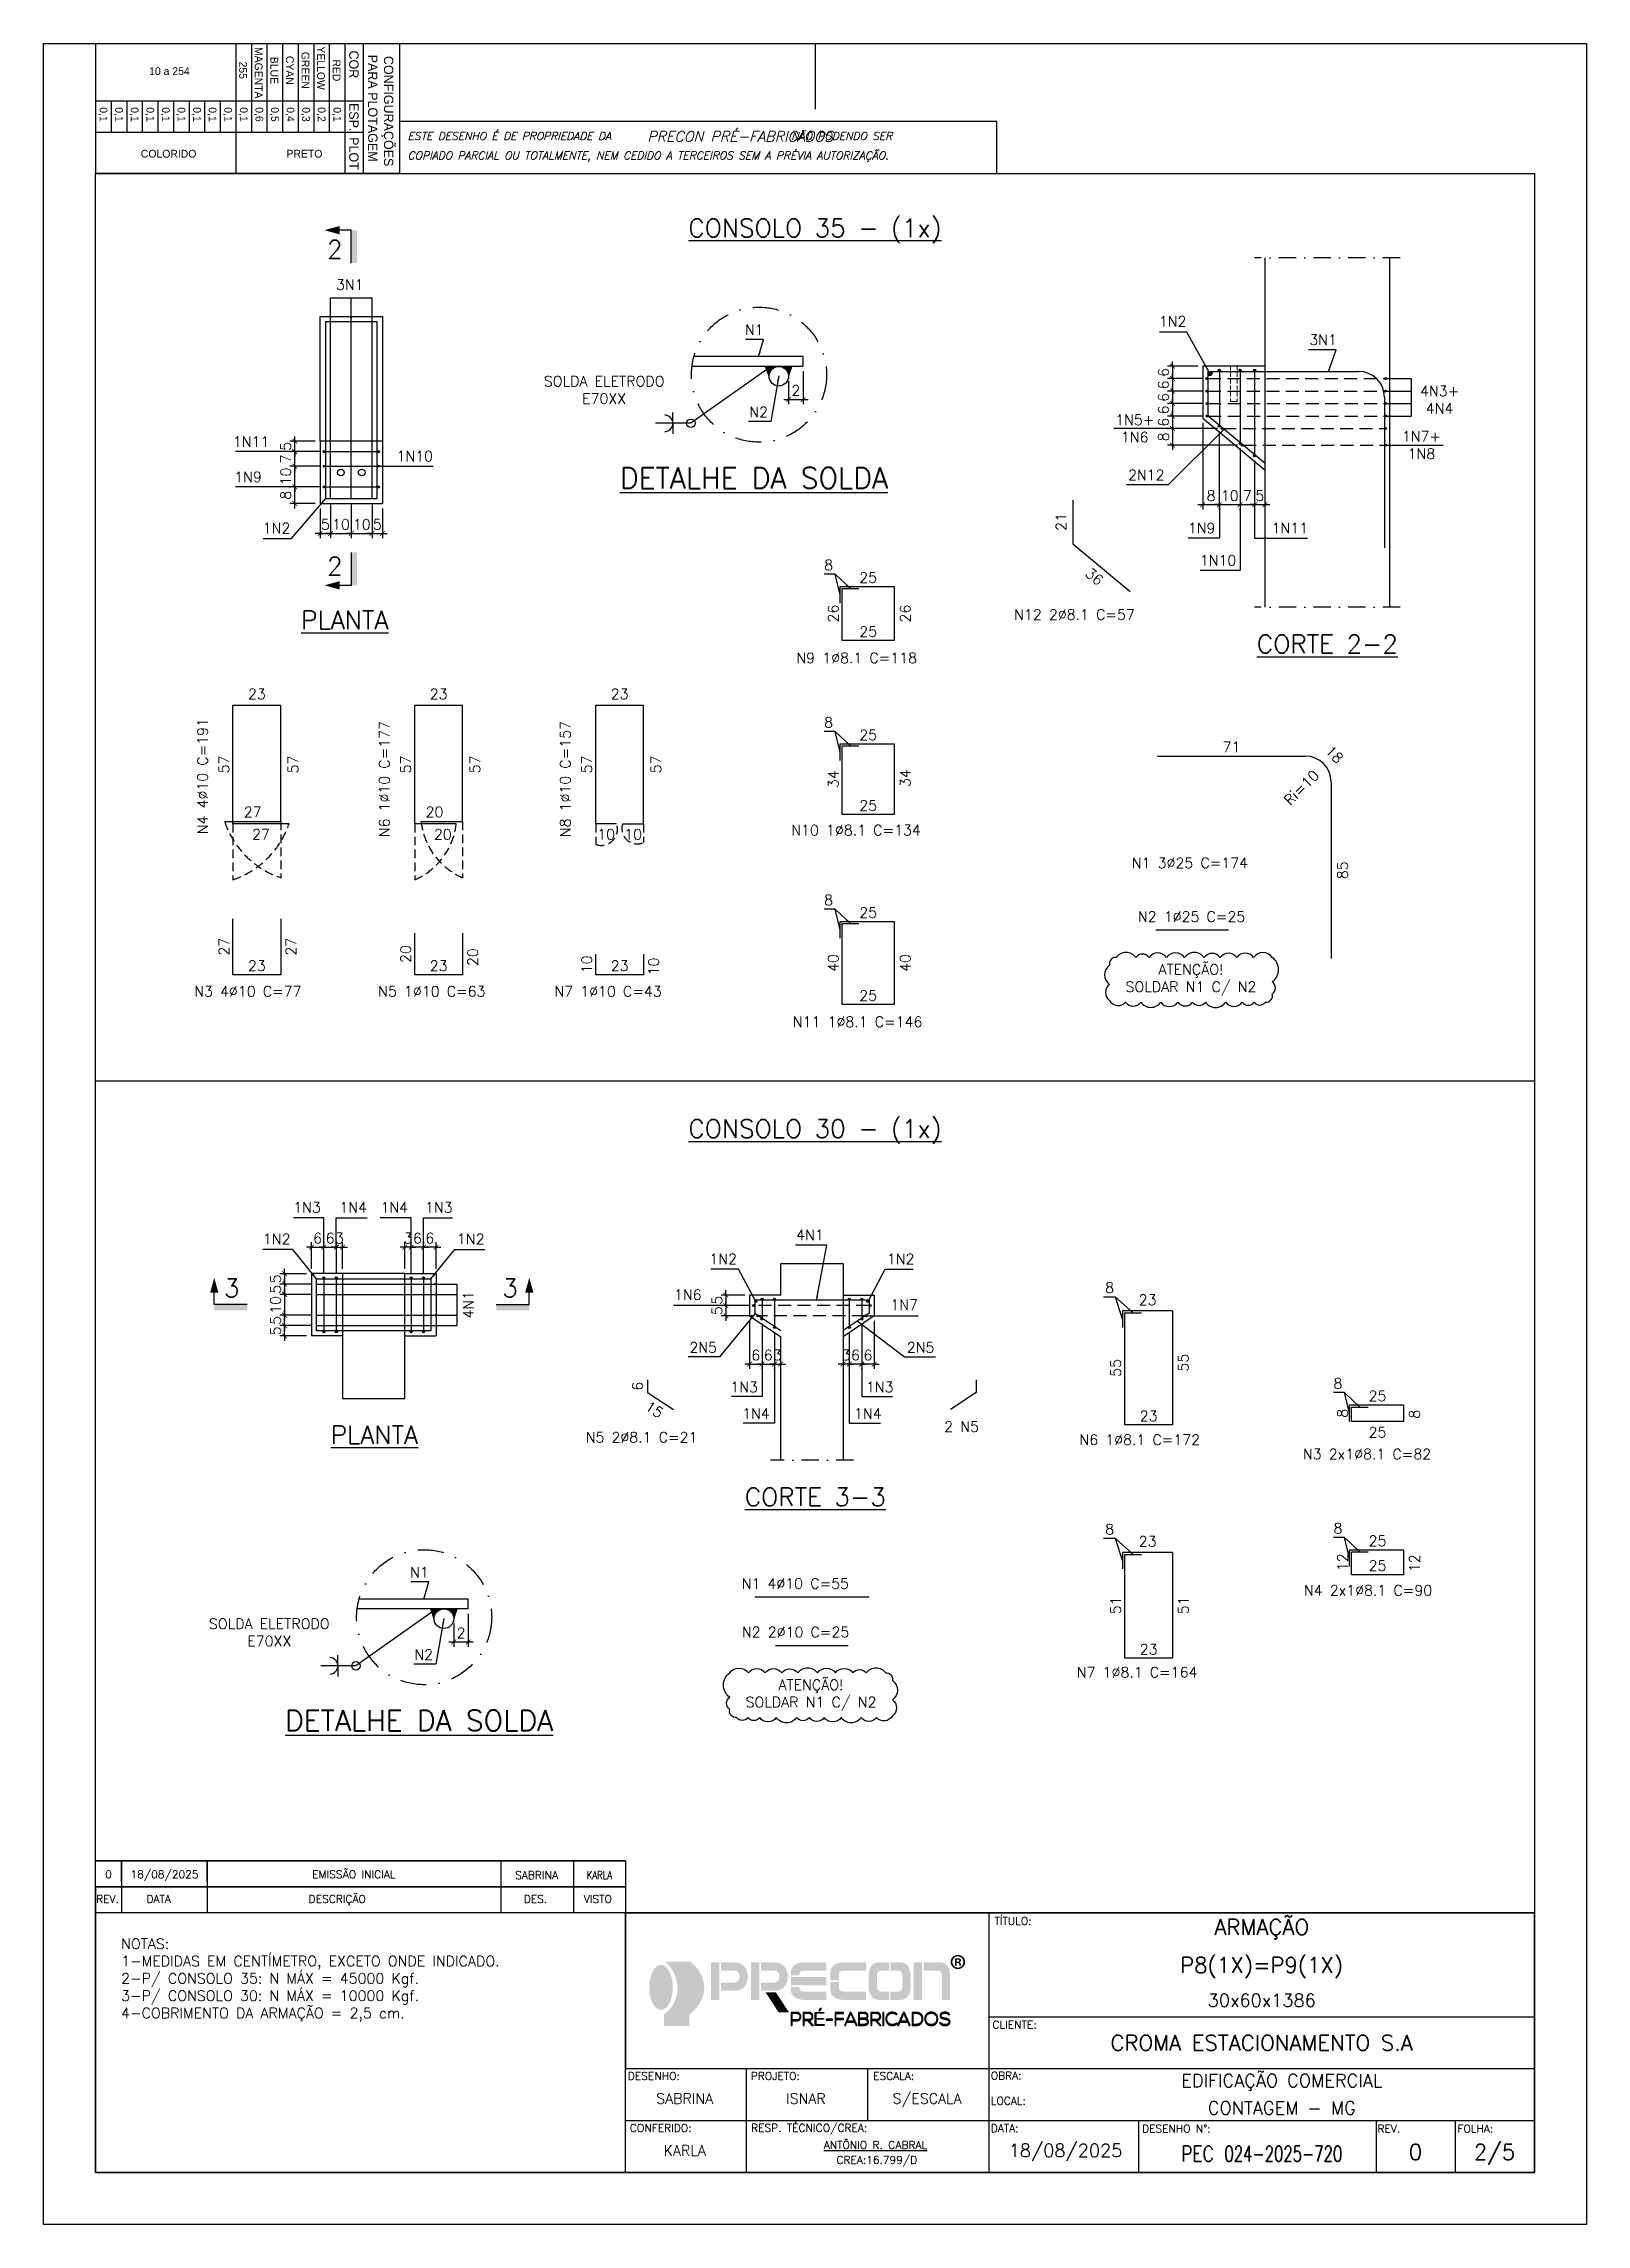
# Model space of a CAD drawing. Header units: centimetres. Extents: x 1658 to 19651, y 8294 to 11444.
# Drawn here: x 9541 to 11768, y 8294 to 11444 of the extents above; entities that cross this region are included whole.
import ezdxf
from ezdxf.enums import TextEntityAlignment as Align

# ---------------------------------------------------------------- set-up
doc = ezdxf.new("R2010")
doc.units = ezdxf.units.CM
doc.header["$LTSCALE"] = 50
doc.header["$MEASUREMENT"] = 0
doc.header["$PDMODE"] = 67
for name, pattern in [('DASHDOT', [1, 0.5, -0.25, 0, -0.25]), ('DASHDOT2', [0.5, 0.25, -0.125, 0, -0.125]), ('DASHED', [0.75, 0.5, -0.25]), ('HIDDEN', [0.375, 0.25, -0.125])]:
    doc.linetypes.add(name, pattern=pattern)
doc.layers.add('10 TRACEJADO', color=1, linetype='DASHED', lineweight=13)
for name, color, linetype in [('COTAS-PRECON', 1, 'Continuous'), ('FORMATO-PRECON', 2, 'Continuous'), ('HACHURAS-PRECON', 1, 'Continuous'), ('IND- CORTE-PRECON', 4, 'Continuous'), ('LINHA CENTRO-PRECON', 1, 'DASHDOT'), ('LINHA-01-PRECON', 1, 'Continuous'), ('LINHA-02-PRECON', 2, 'Continuous'), ('LINHA-03-PRECON', 3, 'Continuous'), ('LINHA-04-PRECON', 4, 'Continuous'), ('TEXTO-20-PRECON', 2, 'Continuous'), ('TEXTO-35-PRECON', 5, 'Continuous'), ('X1', 2, 'Continuous')]:
    doc.layers.add(name, color=color, linetype=linetype)
doc.styles.add('PRECON-ROMANS', font='romans.shx')
doc.styles.add('R060', font='ACENT.shx', dxfattribs={"height": 75})
doc.styles.add('R60', font='ROMANS.shx', dxfattribs={"height": 2})
doc.styles.add('ROMANS', font='ROMANS.SHX', dxfattribs={"oblique": 15, "height": 3})
doc.styles.get("Standard").update_dxf_attribs({"font": 'romans.shx'})
doc.dimstyles.new('ESC50-50', dxfattribs={"dimscale": 50, "dimtxt": 0.2, "dimasz": 0.15, "dimexe": 0.15, "dimexo": 0.15, "dimgap": 0.08, "dimtad": 1, "dimdec": 1, "dimzin": 12, "dimdsep": 46, "dimtxsty": 'Standard', "dimblk": 'ARCHTICK', "dimcen": 0.09, "dimdle": 0.15, "dimclrd": 256, "dimclre": 256, "dimclrt": 2, "dimazin": 3, "dimtfac": 1, "dimtdec": 1, "dimtmove": 1, "dimatfit": 2, "dimfxl": 0.15, "dimtolj": 1, "dimtzin": 0, "dimarcsym": 0})
doc.dimstyles.new('ESC75-25', dxfattribs={"dimscale": 0, "dimtxt": 15, "dimasz": 7, "dimexe": 7, "dimexo": 7, "dimgap": 5.5, "dimtad": 1, "dimdec": 1, "dimlfac": 0.333333, "dimdsep": 46, "dimtxsty": 'Standard', "dimblk": 'ARCHTICK', "dimcen": 0.1, "dimdle": 7, "dimclrd": 256, "dimclre": 256, "dimclrt": 2, "dimadec": 0, "dimazin": 0, "dimtfac": 1, "dimtdec": 1, "dimtix": 1, "dimtmove": 2, "dimatfit": 3, "dimfxl": 1, "dimarcsym": 0})
doc.dimstyles.new('ESC75-75', dxfattribs={"dimscale": 0, "dimtxt": 15, "dimasz": 7, "dimexe": 7, "dimexo": 7, "dimgap": 5.5, "dimtad": 1, "dimdec": 1, "dimdsep": 46, "dimtxsty": 'Standard', "dimblk": 'ARCHTICK', "dimcen": 0.1, "dimdle": 7, "dimclrd": 256, "dimclre": 256, "dimclrt": 2, "dimadec": 0, "dimazin": 0, "dimtfac": 1, "dimtdec": 1, "dimtix": 1, "dimtmove": 2, "dimatfit": 3, "dimfxl": 1, "dimarcsym": 0})

msp = doc.modelspace()

# ---------------------------------------------------------------- texts
at = {"layer": 'LINHA-01-PRECON', "color": 4, "attachment_point": 5}
for s, insert, char_height in [('{\\LCONSOLO 35 - (1x)}', (10654.61, 11173.32), 26.25), ('\\A1;{\\LDETALHE DA SOLDA}', (10566.42, 10816.52), 30), ('{\\LPLANTA}', (9975.74, 10611.39, -0.02), 26.25), ('{\\LCORTE 2-2}', (11394.42, 10576.71), 26.25), ('{\\LCONSOLO 30 - (1x)}', (10654.61, 9872.32), 26.25), ('{\\LPLANTA}', (10018.47, 9434.34, -0.02), 26.25), ('{\\LCORTE 3-3}', (10655.06, 9344.77, -0.05), 26.25), ('\\A1;{\\LDETALHE DA SOLDA}', (10082.88, 9021.75), 30)]:
    msp.add_mtext(s, dxfattribs=dict(at, insert=insert, char_height=char_height))
at = {"layer": 'LINHA-01-PRECON', "color": 2, "linetype": 'Continuous', "char_height": 15, "attachment_point": 5}
for s, insert in [('3N1', (9982.92, 11095.62)), ('1N2', (11170.93, 11042.64)), ('3N1', (11388.25, 11016.14)), ('4N3+\\P4N4', (11556.49, 10929.72)), ('1N5+\\P1N6', (11116.24, 10888.04)), ('1N11', (9840.54, 10869.01)), ('1N7+\\P1N8', (11530.19, 10864.04)), ('1N10', (10076.67, 10848.01)), ('1N9', (9836.01, 10818.01)), ('2N12', (11132.92, 10820.93)), ('1N2', (9877.11, 10744.05)), ('1N9', (11212.82, 10744.12)), ('1N11', (11340.15, 10744.12)), ('8', (10674.26, 10690.83)), ('1N10', (11236.54, 10697.5)), ('8', (10674.26, 10463.48)), ('8', (10674.26, 10206.9)), ('{\\C4;ATENÇÃO!\\P}SOLDAR N1 C/ N2', (11197.49, 10091.66)), ('1N3', (9921.18, 9762.91)), ('1N4', (9987.78, 9762.91)), ('1N4', (10047.14, 9762.91)), ('1N3', (10111.5, 9762.91)), ('1N2', (9877.34, 9717.4)), ('1N2', (10157.58, 9717.4)), ('4N1', (10647.38, 9723.16, -0.05)), ('1N2', (10522, 9688.54)), ('1N2', (10778.27, 9688.54)), ('1N6', (10471.03, 9636.69)), ('8', (11080.04, 9647.02)), ('1N7', (10783.34, 9622.19, -0.05)), ('2N5', (10493.14, 9560.66, -0.05)), ('2N5', (10807.13, 9560.66, -0.05)), ('8', (11409.63, 9508.66)), ('1N3', (10552.28, 9503.31)), ('1N3', (10747.99, 9503.31)), ('1N4', (10569.37, 9465.18)), ('1N4', (10730.9, 9465.18)), ('8', (11080.04, 9298.03)), ('8', (11409.63, 9299.43)), ('{\\C4;ATENÇÃO!\\P}SOLDAR N1 C/ N2', (10648.85, 9058.32, -0.05))]:
    msp.add_mtext(s, dxfattribs=dict(at, insert=insert))
at = {"layer": 'LINHA-01-PRECON', "color": 2, "char_height": 15}
for s, insert, attachment_point in [('N1', (10566.96, 11030.66), 5), ('N2', (10573.24, 10911.7), 5), ('N1', (10083.43, 9235.9), 5), ('N2', (10089.7, 9116.93), 5), ('\\A1;{\\C3;NOTAS:\\P}1-MEDIDAS EM CENTÍMETRO, EXCETO ONDE INDICADO.{\\H2.02381x; }\\P2-P/ CONSOLO 35: N MÁX = 45000 Kgf.{\\H1.84921x; }\\P3-P/ CONSOLO 30: N MÁX = 10000 Kgf.{\\H1.90741x; }\\P4-COBRIMENTO DA ARMAÇÃO = 2,5 cm.{\\H1.88801x; }', (9652.78, 8706.77), 1)]:
    msp.add_mtext(s, dxfattribs=dict(at, insert=insert, attachment_point=attachment_point))
at = {"layer": 'LINHA-01-PRECON', "color": 2, "linetype": 'Continuous', "char_height": 15, "attachment_point": 5}
for s, insert, rotation in [('18', (11404.57, 10417.15), 315), ('Ri=10', (11356.9, 10369.29), 45), ('4N1', (10154.21, 9622.18), 90)]:
    msp.add_mtext(s, dxfattribs=dict(at, insert=insert, rotation=rotation))
at = {"layer": 'TEXTO-20-PRECON', "char_height": 15, "attachment_point": 5, "style": 'PRECON-ROMANS'}
for insert in [(10350.22, 10943.76), (9866.69, 9148.99)]:
    msp.add_mtext('\\A1;SOLDA ELETRODO\\PE70XX', dxfattribs=dict(at, insert=insert))
at = {"layer": 'X1', "style": 'PRECON-ROMANS'}
for s, p in [('N12 2%%C8.1 C=57', (10942.2, 10611.67)), ('N9 1%%C8.1 C=118', (10627.76, 10549.09)), ('N10 1%%C8.1 C=134', (10620.34, 10300.29)), ('N1 3%%C25 C=174', (11112.14, 10253.01)), ('N2 1%%C25 C=25', (11120.91, 10175.33)), ('N3 4%%C10 C=77', (9758.31, 10067.48)), ('N5 1%%C10 C=63', (10023.84, 10067.48)), ('N7 1%%C10 C=43', (10278.36, 10067.48)), ('N11 1%%C8.1 C=146', (10622.62, 10023.47)), ('2 N5', (10841.16, 9438.69)), ('N5 2%%C8.1 C=21', (10323.5, 9423.43)), ('N6 1%%C8.1 C=172', (11036.42, 9419.82)), ('N3 2x1%%C8.1 C=82', (11359.12, 9399.06)), ('N1 4%%C10 C=55', (10548.73, 9212.11, -0.05)), ('N4 2x1%%C8.1 C=90', (11360.59, 9202.34)), ('N2 2%%C10 C=25', (10549.14, 9141.99, -0.05)), ('N7 1%%C8.1 C=164', (11032.63, 9083.95))]:
    msp.add_text(s, height=15, dxfattribs=at).set_placement(p)
for s, p in [('N4 4%%C10 C=191', (9777.8, 10301.91)), ('N6 1%%C10 C=177', (10040.31, 10297.62)), ('N8 1%%C10 C=157', (10301.61, 10297.62))]:
    msp.add_text(s, height=15, rotation=90, dxfattribs=at).set_placement(p)

# ---------------------------------------------------------------- blocks, each defined once
blk = doc.blocks.new('A$C0AF02B9D')
at = {"layer": 'FORMATO-PRECON', "color": 1}
for p, q in [((0, 585), (250, 585)), ((0, 0), (0, 585)), ((250, 585), (250, 0)), ((0, 480), (250, 480)), ((0, 450), (170.7, 450)), ((0, 420), (170.7, 420)), ((0, 390), (170.7, 390)), ((0, 360), (170.7, 360)), ((0, 330), (170.7, 330)), ((0, 300), (170.7, 300)), ((110.1, 240), (170.7, 240)), ((110.1, 210), (170.7, 210)), ((110.1, 180), (170.7, 180)), ((110.1, 150), (170.7, 150)), ((110.1, 150), (170.7, 150)), ((110.1, 120), (170.7, 120)), ((110.1, 120), (170.7, 120)), ((110.1, 90), (170.7, 90)), ((110.1, 90), (170.7, 90)), ((110.1, 60), (170.7, 60)), ((110.1, 60), (170.7, 60)), ((110.1, 30), (170.7, 30)), ((110.1, 30), (170.7, 30)), ((0, 0), (250, 0)), ((110.1, 0), (170.7, 0)), ((110.1, 0), (170.7, 0)), ((110.1, 0), (170.7, 0))]:
    blk.add_line(p, q, dxfattribs=at)
at = {"layer": 'FORMATO-PRECON'}
for p, q in [((0, 515), (250, 515)), ((110.1, 0), (110.1, 515)), ((170.7, 0), (170.7, 515)), ((0, 270), (250, 270))]:
    blk.add_line(p, q, dxfattribs=at)
at = {"layer": 'FORMATO-PRECON', "style": 'R060'}
for s, p in [('CONFIGURAÇÕES ', (133.4, 563.9)), ('COR', (40, 497.3)), ('PARA PLOTAGEM', (124.3, 533.7)), ('ESP.', (141.8, 497.3)), ('PLOT', (211.6, 497.3))]:
    blk.add_text(s, height=18, dxfattribs=at).set_placement(p, align=Align.MIDDLE)
at = {"layer": 'FORMATO-PRECON', "color": 1, "style": 'R060'}
for s, p in [('RED', (51.5, 464)), ('0,1', (136.5, 464)), ('YELLOW', (47.2, 434)), ('0,2', (136.5, 434)), ('GREEN', (51.5, 404)), ('CYAN', (51.5, 374)), ('0,3', (136.5, 404)), ('0,4', (136.5, 374)), ('BLUE', (51.5, 344)), ('0,5', (136.5, 344)), ('MAGENTA', (56.1, 314)), ('0,6', (136.5, 314)), ('255', (51.3, 284)), ('0,1', (136.5, 284)), ('0,1', (136.5, 254)), ('0,1', (136.5, 224)), ('0,1', (136.5, 194)), ('0,1', (136.5, 164)), ('0,1', (136.5, 134)), ('0,1', (136.5, 104)), ('0,1', (136.5, 74)), ('0,1', (136.5, 44)), ('0,1', (136.5, 14))]:
    blk.add_text(s, height=15, dxfattribs=at).set_placement(p, align=Align.MIDDLE)
for s, p in [('PRETO', (212, 402.1)), ('10 a 254', (53, 142.2)), ('COLORIDO', (212, 140.6))]:
    blk.add_text(s, height=15, rotation=90, dxfattribs=at).set_placement(p, align=Align.MIDDLE)
blk = doc.blocks.new('A$C432D58B7')
at = {"layer": 'LINHA-01-PRECON'}
blk.add_blockref('A$C0AF02B9D', (0, 0), dxfattribs=at)
blk = doc.blocks.new('A$C550964AD')
at = {"layer": 'LINHA-01-PRECON'}
blk.add_blockref('A$C432D58B7', (0, 0), dxfattribs=at)
blk = doc.blocks.new('A$C2E607E54')
at = {"layer": 'FORMATO-PRECON', "color": 6}
blk.add_line((1835, 4050), (685, 4050), dxfattribs=at)
at = {"layer": 'FORMATO-PRECON'}
for points in [[(0, 4200), (2970, 4200), (2970, 0), (0, 0)], [(685, 3950), (1835, 3950), (1835, 4050), (685, 4050)]]:
    blk.add_lwpolyline(points, close=True, dxfattribs=at)
blk.add_lwpolyline([(1485, 4200), (1485, 4073.6)], dxfattribs=at)
at = {"layer": 'FORMATO-PRECON', "color": 6}
blk.add_lwpolyline([(100, 3950), (2870, 3950), (2870, 100), (100, 100)], close=True, dxfattribs=at)
at = {"layer": 'TEXTO-35-PRECON', "rotation": 270}
blk.add_blockref('A$C550964AD', (100, 4200), dxfattribs=at)
at = {"layer": 'FORMATO-PRECON', "style": 'ROMANS', "oblique": 15}
for s, p in [('ESTE DESENHO É DE PROPRIEDADE DA                            NÃO PODENDO SER', (700.8, 4014.4)), ('COPIADO PARCIAL OU TOTALMENTE, NEM CEDIDO A TERCEIROS SEM A PRÉVIA AUTORIZAÇÃO.', (700.8, 3977))]:
    blk.add_text(s, height=15, dxfattribs=at).set_placement(p)
at = {"layer": 'FORMATO-PRECON', "color": 3, "style": 'ROMANS', "oblique": 15}
blk.add_text('PRECON PRÉ-FABRICADOS', height=20, dxfattribs=at).set_placement((1162, 4011.3))
blk = doc.blocks.new('A$C6E105C5C')
at = {"layer": 'FORMATO-PRECON', "color": 6}
for q in [(1020, 50), (0, 0)]:
    blk.add_line((0, 50), q, dxfattribs=at)
at = {"layer": 'FORMATO-PRECON', "color": 3}
blk.add_lwpolyline([(0, 50), (1020, 50), (1020, 0), (0, 0)], close=True, dxfattribs=at)
at = {"layer": 'FORMATO-PRECON', "color": 1}
for points in [[(50, 50), (50, 0)], [(215, 50), (215, 0)], [(780, 50), (780, 0)], [(920, 50), (920, 0)]]:
    blk.add_lwpolyline(points, dxfattribs=at)
at = {"layer": 'FORMATO-PRECON', "style": 'ROMANS'}
for s, p in [('REV.', (1.3, 19.2)), ('DATA', (98.1, 19.2)), ('DESCRIÇÃO', (410.2, 19.2)), ('DES.', (824.6, 19.2)), ('VISTO', (940, 19.2))]:
    blk.add_text(s, height=15, dxfattribs=at).set_placement(p)
blk = doc.blocks.new('CARIMBO')
at = {"linetype": 'Continuous', "true_color": 0x575854}
for points in [[(-1681.5, 399.6), (-1680.9, 399.6), (-1680.3, 399.6), (-1679.7, 399.5), (-1679.2, 399.4), (-1678.6, 399.3), (-1678, 399.1), (-1677.5, 399), (-1676.9, 398.7), (-1676.4, 398.5), (-1675.8, 398.3), (-1675.3, 398), (-1674.7, 397.7), (-1674.2, 397.3), (-1673.7, 397), (-1673.2, 396.6), (-1672.6, 396.2), (-1672.1, 395.8), (-1671.7, 395.3), (-1671.1, 394.9), (-1670.6, 394.4), (-1670.2, 393.9), (-1669.7, 393.4), (-1669.3, 392.8), (-1668.8, 392.2), (-1668.3, 391.7), (-1667.9, 391), (-1667.4, 390.4), (-1667, 389.7), (-1666.6, 389.1), (-1666.2, 388.4), (-1665.8, 387.7), (-1665.5, 387), (-1665.1, 386.2), (-1664.7, 385.5), (-1664.3, 384.7), (-1664, 383.9), (-1663.6, 383.1), (-1663.3, 382.3), (-1663, 381.4), (-1662.7, 380.5), (-1662.4, 379.7), (-1662.1, 378.8), (-1661.8, 377.9), (-1661.5, 377), (-1661.3, 376), (-1661, 375.2), (-1660.8, 374.2), (-1660.6, 373.2), (-1660.4, 372.2), (-1660.1, 371.3), (-1660, 370.2), (-1659.8, 369.2), (-1659.7, 368.2), (-1659.5, 367.2), (-1659.4, 366.2), (-1659.3, 365.1), (-1659.1, 364), (-1659.1, 363), (-1659, 361.9), (-1658.9, 360.8), (-1658.9, 359.8), (-1658.9, 358.7), (-1658.8, 357.5), (-1658.8, 356.4), (-1658.8, 355.3), (-1658.9, 354.2), (-1658.9, 353.1), (-1658.9, 352), (-1659, 350.9), (-1659.1, 349.9), (-1659.1, 348.8), (-1659.3, 347.7), (-1659.4, 346.7), (-1659.5, 345.6), (-1659.7, 344.6), (-1659.8, 343.6), (-1660, 342.6), (-1660.1, 341.5), (-1660.4, 340.6), (-1660.6, 339.6), (-1660.8, 338.6), (-1661, 337.7), (-1661.3, 336.8), (-1661.5, 335.8), (-1661.8, 334.9), (-1662.1, 334), (-1662.4, 333.2), (-1662.7, 332.3), (-1663, 331.4), (-1663.3, 330.6), (-1663.6, 329.7), (-1664, 328.9), (-1664.3, 328.1), (-1664.7, 327.4), (-1665.1, 326.6), (-1665.5, 325.9), (-1665.8, 325.1), (-1666.2, 324.4), (-1666.6, 323.7), (-1667, 323.1), (-1667.4, 322.5), (-1667.9, 321.8), (-1668.3, 321.2), (-1668.8, 320.6), (-1669.3, 320), (-1669.7, 319.5), (-1670.2, 318.9), (-1670.6, 318.4), (-1671.1, 318), (-1671.7, 317.5), (-1672.1, 317), (-1672.6, 316.6), (-1673.2, 316.2), (-1673.7, 315.8), (-1674.2, 315.5), (-1674.7, 315.2), (-1675.3, 314.8), (-1675.8, 314.5), (-1676.4, 314.3), (-1676.9, 314.1), (-1677.5, 313.9), (-1678, 313.7), (-1678.6, 313.6), (-1679.2, 313.5), (-1679.7, 313.3), (-1680.3, 313.3), (-1680.9, 313.3), (-1681.5, 313.2), (-1682.1, 313.3), (-1682.6, 313.3), (-1683.3, 313.3), (-1683.8, 313.5), (-1684.4, 313.6), (-1685, 313.7), (-1685.5, 313.9), (-1686.1, 314.1), (-1686.6, 314.3), (-1687.1, 314.5), (-1687.7, 314.8), (-1688.2, 315.2), (-1688.8, 315.5), (-1689.3, 315.8), (-1689.8, 316.2), (-1690.4, 316.6), (-1690.8, 317), (-1691.3, 317.5), (-1691.9, 318), (-1692.3, 318.4), (-1692.8, 318.9), (-1693.3, 319.5), (-1693.7, 320), (-1694.2, 320.6), (-1694.6, 321.2), (-1695.1, 321.8), (-1695.5, 322.5), (-1695.9, 323.1), (-1696.4, 323.7), (-1696.8, 324.4), (-1697.2, 325.1), (-1697.5, 325.9), (-1697.9, 326.6), (-1698.3, 327.4), (-1698.7, 328.1), (-1699, 328.9), (-1699.4, 329.7), (-1699.7, 330.6), (-1700, 331.4), (-1700.3, 332.3), (-1700.6, 333.2), (-1700.9, 334), (-1701.2, 334.9), (-1701.5, 335.8), (-1701.7, 336.8), (-1701.9, 337.7), (-1702.1, 338.6), (-1702.4, 339.6), (-1702.6, 340.6), (-1702.8, 341.5), (-1703, 342.6), (-1703.2, 343.6), (-1703.3, 344.6), (-1703.4, 345.6), (-1703.6, 346.7), (-1703.7, 347.7), (-1703.9, 348.8), (-1703.9, 349.9), (-1704, 350.9), (-1704.1, 352), (-1704.1, 353.1), (-1704.1, 354.2), (-1704.2, 355.3), (-1704.2, 356.4), (-1704.2, 357.5), (-1704.1, 358.7), (-1704.1, 359.8), (-1704.1, 360.8), (-1704, 361.9), (-1703.9, 363), (-1703.9, 364), (-1703.7, 365.1), (-1703.6, 366.2), (-1703.4, 367.2), (-1703.3, 368.2), (-1703.2, 369.2), (-1703, 370.2), (-1702.8, 371.3), (-1702.6, 372.2), (-1702.4, 373.2), (-1702.1, 374.2), (-1701.9, 375.2), (-1701.7, 376), (-1701.5, 377), (-1701.2, 377.9), (-1700.9, 378.8), (-1700.6, 379.7), (-1700.3, 380.5), (-1700, 381.4), (-1699.7, 382.3), (-1699.4, 383.1), (-1699, 383.9), (-1698.7, 384.7), (-1698.3, 385.5), (-1697.9, 386.2), (-1697.5, 387), (-1697.2, 387.7), (-1696.8, 388.4), (-1696.4, 389.1), (-1695.9, 389.7), (-1695.5, 390.4), (-1695.1, 391), (-1694.6, 391.7), (-1694.2, 392.2), (-1693.7, 392.8), (-1693.3, 393.4), (-1692.8, 393.9), (-1692.3, 394.4), (-1691.9, 394.9), (-1691.3, 395.3), (-1690.8, 395.8), (-1690.4, 396.2), (-1689.8, 396.6), (-1689.3, 397), (-1688.8, 397.3), (-1688.2, 397.7), (-1687.7, 398), (-1687.1, 398.3), (-1686.6, 398.5), (-1686.1, 398.7), (-1685.5, 399), (-1685, 399.1), (-1684.4, 399.3), (-1683.8, 399.4), (-1683.3, 399.5), (-1682.6, 399.6), (-1682.1, 399.6)], [(-1673, 406.2), (-1627.6, 406.2), (-1626.9, 406), (-1626.1, 405.6), (-1625.3, 405.3), (-1624.5, 404.8), (-1623.6, 404.3), (-1622.8, 403.8), (-1621.8, 403.1), (-1620.9, 402.4), (-1620, 401.7), (-1619, 400.9), (-1618.1, 400), (-1617.1, 399.1), (-1616.1, 398.1), (-1615.1, 397), (-1614.2, 396), (-1613.2, 394.8), (-1612.2, 393.6), (-1611.3, 392.3), (-1610.3, 391), (-1609.4, 389.7), (-1608.5, 388.3), (-1607.6, 386.9), (-1606.7, 385.5), (-1605.9, 383.9), (-1605.1, 382.4), (-1604.2, 380.8), (-1603.5, 379.1), (-1602.8, 377.5), (-1602.1, 375.8), (-1601.5, 374), (-1600.9, 372.2), (-1600.4, 370.5), (-1599.9, 368.6), (-1599.5, 366.8), (-1599.1, 364.9), (-1598.8, 363), (-1598.6, 361), (-1598.4, 359.1), (-1598.3, 357.1), (-1598.3, 355), (-1598.3, 353.1), (-1598.4, 351), (-1598.6, 348.9), (-1599, 346.9), (-1599.3, 344.7), (-1599.8, 342.7), (-1600.4, 340.6), (-1601, 338.4), (-1601.9, 336.3), (-1602.7, 334.2), (-1603.6, 332), (-1604.7, 329.9), (-1605.9, 327.7), (-1607.2, 325.5), (-1608.7, 323.4), (-1610.2, 321.2), (-1611.9, 319), (-1613.6, 316.9), (-1615.6, 314.8), (-1617.6, 312.6), (-1619.8, 310.5), (-1622.1, 308.3), (-1624.6, 306.2), (-1627.1, 304.1), (-1627.2, 282.2), (-1675.8, 282.2), (-1675.8, 304.9), (-1674.9, 305.3), (-1674.1, 305.8), (-1673.2, 306.4), (-1672.3, 307), (-1671.4, 307.6), (-1670.5, 308.3), (-1669.6, 309.1), (-1668.7, 309.9), (-1667.8, 310.7), (-1666.9, 311.7), (-1665.9, 312.6), (-1665.1, 313.7), (-1664.2, 314.7), (-1663.3, 315.8), (-1662.4, 316.9), (-1661.5, 318.2), (-1660.7, 319.4), (-1659.9, 320.7), (-1659.1, 322), (-1658.2, 323.3), (-1657.5, 324.8), (-1656.7, 326.2), (-1656.1, 327.6), (-1655.3, 329.1), (-1654.7, 330.7), (-1654.1, 332.3), (-1653.5, 333.9), (-1652.9, 335.5), (-1652.4, 337.2), (-1651.9, 338.9), (-1651.5, 340.6), (-1651.1, 342.4), (-1650.7, 344.1), (-1650.5, 346), (-1650.2, 347.7), (-1650, 349.7), (-1649.9, 351.5), (-1649.7, 353.4), (-1649.7, 355.3), (-1649.7, 357.2), (-1649.9, 359.2), (-1650, 361.1), (-1650.2, 363.1), (-1650.5, 365.1), (-1650.8, 367.1), (-1651.2, 369.1), (-1651.8, 371.1), (-1652.3, 373.2), (-1652.9, 375.2), (-1653.7, 377.3), (-1654.5, 379.3), (-1655.4, 381.4), (-1656.3, 383.5), (-1657.4, 385.5), (-1658.5, 387.6), (-1659.7, 389.7), (-1661, 391.7), (-1662.5, 393.8), (-1664, 395.9), (-1665.6, 397.9), (-1667.3, 400), (-1669.1, 402.1), (-1671.1, 404.1)], [(-1367.6, 285.2), (-1383.2, 285.2), (-1383.2, 295), (-1368.7, 295), (-1368.7, 296.7), (-1383.2, 296.7), (-1383.2, 306.5), (-1368, 306.5), (-1368, 308.3), (-1385, 308.3), (-1385, 283.3), (-1367.6, 283.3)], [(-1372.8, 315.5), (-1375, 315.5), (-1377.7, 311.2), (-1377.7, 311.1), (-1376, 311.1)], [(-1351.2, 295.5), (-1363.6, 295.5), (-1363.6, 293.6), (-1351.2, 293.6)], [(-1330.4, 296.4), (-1344.6, 296.4), (-1344.6, 306.4), (-1329.9, 306.4), (-1329.9, 308.3), (-1346.5, 308.3), (-1346.5, 283.3), (-1344.6, 283.3), (-1344.6, 294.6), (-1330.4, 294.6)], [(-1252.7, 308.3), (-1254.6, 308.3), (-1254.6, 283.3), (-1252.7, 283.3)], [(-1246.6, 297.9), (-1246.6, 298.2), (-1246.5, 298.5), (-1246.4, 298.7), (-1246.4, 299), (-1246.3, 299.2), (-1246.2, 299.5), (-1246.1, 299.7), (-1246, 300.2), (-1245.9, 300.5), (-1245.8, 300.7), (-1245.7, 301), (-1245.6, 301.2), (-1245.5, 301.5), (-1245.3, 301.7), (-1245.3, 301.9), (-1245.1, 302.1), (-1244.9, 302.5), (-1244.6, 302.7), (-1244.5, 303), (-1244.4, 303.2), (-1244.2, 303.4), (-1244, 303.6), (-1243.8, 303.7), (-1243.7, 303.9), (-1243.5, 304.1), (-1243.3, 304.2), (-1243.1, 304.5), (-1242.9, 304.6), (-1242.7, 304.7), (-1242.5, 304.9), (-1242.3, 305.1), (-1242.1, 305.2), (-1241.9, 305.3), (-1241.6, 305.5), (-1241.4, 305.6), (-1241.1, 305.7), (-1240.9, 305.8), (-1240.6, 306), (-1240.4, 306.1), (-1240.1, 306.2), (-1239.8, 306.2), (-1239.5, 306.4), (-1239.3, 306.4), (-1239, 306.5), (-1238.7, 306.6), (-1238.4, 306.6), (-1238.1, 306.7), (-1237.8, 306.7), (-1237.5, 306.8), (-1237.2, 306.8), (-1236.9, 306.8), (-1236.5, 306.8), (-1236.2, 306.8), (-1235.9, 306.8), (-1235.6, 306.8), (-1235.4, 306.8), (-1235.1, 306.8), (-1234.8, 306.8), (-1234.6, 306.8), (-1234.4, 306.8), (-1234.1, 306.7), (-1233.8, 306.6), (-1233.5, 306.6), (-1233.3, 306.6), (-1233.1, 306.5), (-1232.8, 306.4), (-1232.5, 306.4), (-1232.3, 306.2), (-1232, 306.2), (-1231.8, 306.1), (-1231.6, 306), (-1231.3, 305.9), (-1231.1, 305.7), (-1230.8, 305.6), (-1230.6, 305.5), (-1230.3, 305.3), (-1230.1, 305.2), (-1229.9, 305.1), (-1229.5, 304.9), (-1229.2, 304.6), (-1229, 304.5), (-1228.8, 304.2), (-1228.6, 304), (-1228.4, 303.9), (-1228.2, 303.7), (-1226.9, 304.8), (-1227.1, 305.1), (-1227.3, 305.3), (-1227.6, 305.5), (-1227.9, 305.7), (-1228.1, 305.9), (-1228.4, 306.1), (-1228.6, 306.3), (-1228.9, 306.4), (-1229.2, 306.6), (-1229.4, 306.8), (-1229.7, 307), (-1230, 307.1), (-1230.3, 307.2), (-1230.5, 307.4), (-1230.8, 307.5), (-1231.1, 307.7), (-1231.4, 307.7), (-1231.7, 307.9), (-1232, 307.9), (-1232.2, 308.1), (-1232.6, 308.1), (-1232.9, 308.2), (-1233.1, 308.3), (-1233.5, 308.3), (-1233.7, 308.4), (-1234.1, 308.4), (-1234.4, 308.5), (-1234.7, 308.5), (-1235, 308.5), (-1235.3, 308.5), (-1235.6, 308.5), (-1235.9, 308.5), (-1236.3, 308.5), (-1236.7, 308.5), (-1237.1, 308.5), (-1237.4, 308.5), (-1237.8, 308.5), (-1238.2, 308.4), (-1238.5, 308.3), (-1238.9, 308.3), (-1239.2, 308.2), (-1239.5, 308.1), (-1239.9, 308.1), (-1240.2, 307.9), (-1240.6, 307.9), (-1240.8, 307.7), (-1241.2, 307.6), (-1241.4, 307.5), (-1241.7, 307.4), (-1242.1, 307.2), (-1242.3, 307), (-1242.6, 306.9), (-1242.9, 306.8), (-1243.1, 306.6), (-1243.4, 306.4), (-1243.6, 306.2), (-1243.9, 306), (-1244.1, 305.9), (-1244.4, 305.7), (-1244.6, 305.5), (-1244.8, 305.3), (-1245.1, 305.1), (-1245.3, 304.9), (-1245.5, 304.6), (-1245.7, 304.4), (-1245.8, 304.2), (-1246, 303.9), (-1246.2, 303.7), (-1246.4, 303.4), (-1246.6, 303.2), (-1246.7, 303), (-1246.8, 302.7), (-1247, 302.4), (-1247.1, 302.1), (-1247.2, 301.9), (-1247.4, 301.6), (-1247.5, 301.3), (-1247.6, 301), (-1247.7, 300.8), (-1247.9, 300.5), (-1247.9, 300.2), (-1248, 299.9), (-1248.1, 299.6), (-1248.2, 299.3), (-1248.3, 299), (-1248.3, 298.7), (-1248.3, 298.5), (-1248.4, 298.1), (-1248.5, 297.8), (-1248.5, 297.5), (-1248.5, 297.2), (-1248.5, 296.9), (-1248.6, 296.6), (-1248.6, 296.3), (-1248.6, 295.9), (-1248.6, 295.7), (-1248.6, 295.3), (-1248.6, 295), (-1248.5, 294.7), (-1248.5, 294.4), (-1248.5, 294.1), (-1248.5, 293.8), (-1248.4, 293.5), (-1248.4, 293.2), (-1248.3, 292.9), (-1248.3, 292.6), (-1248.2, 292.3), (-1248.1, 292), (-1248.1, 291.7), (-1247.9, 291.4), (-1247.9, 291.1), (-1247.8, 290.8), (-1247.6, 290.5), (-1247.6, 290.3), (-1247.4, 290), (-1247.3, 289.7), (-1247.2, 289.5), (-1247, 289.2), (-1246.9, 289), (-1246.8, 288.7), (-1246.6, 288.4), (-1246.4, 288.2), (-1246.3, 288), (-1246.1, 287.7), (-1245.9, 287.5), (-1245.7, 287.3), (-1245.5, 287), (-1245.3, 286.8), (-1245.1, 286.6), (-1244.9, 286.4), (-1244.7, 286.2), (-1244.5, 286), (-1244.3, 285.8), (-1244, 285.6), (-1243.8, 285.4), (-1243.6, 285.2), (-1243.3, 285.1), (-1243.1, 284.9), (-1242.8, 284.7), (-1242.5, 284.6), (-1242.3, 284.5), (-1242, 284.3), (-1241.6, 284.2), (-1241.4, 284.1), (-1241.1, 283.9), (-1240.8, 283.8), (-1240.5, 283.7), (-1240.1, 283.6), (-1239.8, 283.5), (-1239.5, 283.5), (-1239.2, 283.4), (-1238.9, 283.3), (-1238.4, 283.2), (-1238.1, 283.2), (-1237.8, 283.1), (-1237.4, 283.1), (-1237, 283), (-1236.7, 283), (-1236.3, 283), (-1235.9, 283), (-1235.6, 283), (-1235.3, 283), (-1235, 283), (-1234.7, 283.1), (-1234.4, 283.1), (-1234.1, 283.2), (-1233.7, 283.2), (-1233.5, 283.2), (-1233.1, 283.3), (-1232.9, 283.4), (-1232.6, 283.5), (-1232.2, 283.5), (-1232, 283.7), (-1231.7, 283.7), (-1231.4, 283.9), (-1231.1, 283.9), (-1230.8, 284.1), (-1230.5, 284.2), (-1230.3, 284.3), (-1230, 284.5), (-1229.7, 284.6), (-1229.4, 284.8), (-1229.2, 285), (-1228.9, 285.2), (-1228.6, 285.3), (-1228.4, 285.5), (-1228.1, 285.7), (-1227.9, 285.9), (-1227.6, 286.1), (-1227.3, 286.3), (-1227.1, 286.5), (-1226.9, 286.8), (-1228.1, 288), (-1228.4, 287.8), (-1228.6, 287.6), (-1228.8, 287.4), (-1229, 287.3), (-1229.2, 287.1), (-1229.4, 286.9), (-1229.6, 286.7), (-1229.9, 286.6), (-1230.1, 286.5), (-1230.3, 286.3), (-1230.5, 286.2), (-1230.8, 286), (-1231, 285.9), (-1231.3, 285.8), (-1231.6, 285.7), (-1231.8, 285.6), (-1232, 285.5), (-1232.2, 285.4), (-1232.5, 285.4), (-1232.8, 285.2), (-1233.1, 285.2), (-1233.3, 285.1), (-1233.5, 285.1), (-1233.8, 285), (-1234.1, 285), (-1234.4, 285), (-1234.6, 284.9), (-1234.8, 284.9), (-1235.1, 284.8), (-1235.4, 284.8), (-1235.6, 284.8), (-1235.9, 284.8), (-1236.2, 284.8), (-1236.5, 284.8), (-1236.9, 284.8), (-1237.2, 284.9), (-1237.5, 284.9), (-1237.8, 285), (-1238.1, 285), (-1238.4, 285), (-1238.7, 285.1), (-1239, 285.2), (-1239.3, 285.2), (-1239.5, 285.3), (-1239.8, 285.4), (-1240.1, 285.5), (-1240.4, 285.6), (-1240.6, 285.7), (-1240.8, 285.8), (-1241.1, 285.9), (-1241.3, 286), (-1241.6, 286.2), (-1241.8, 286.3), (-1242, 286.5), (-1242.2, 286.6), (-1242.5, 286.7), (-1242.7, 286.9), (-1242.9, 287), (-1243.1, 287.2), (-1243.2, 287.3), (-1243.4, 287.5), (-1243.6, 287.7), (-1243.8, 287.9), (-1244, 288.1), (-1244.1, 288.3), (-1244.3, 288.4), (-1244.4, 288.6), (-1244.6, 288.8), (-1244.8, 289), (-1244.9, 289.2), (-1245.1, 289.5), (-1245.2, 289.7), (-1245.3, 289.9), (-1245.4, 290.1), (-1245.5, 290.3), (-1245.7, 290.6), (-1245.7, 290.8), (-1245.9, 291.1), (-1245.9, 291.3), (-1246, 291.6), (-1246.1, 291.8), (-1246.2, 292), (-1246.3, 292.3), (-1246.4, 292.5), (-1246.4, 292.8), (-1246.5, 293.1), (-1246.5, 293.3), (-1246.6, 293.8), (-1246.6, 294.1), (-1246.7, 294.4), (-1246.7, 294.6), (-1246.7, 294.9), (-1246.8, 295.2), (-1246.8, 295.5), (-1246.8, 295.7), (-1246.8, 296), (-1246.8, 296.3), (-1246.8, 296.5), (-1246.7, 296.8), (-1246.7, 297.1), (-1246.7, 297.4), (-1246.6, 297.6)], [(-1129.6, 283.8), (-1129.2, 283.9), (-1129.1, 284), (-1128.9, 284.1), (-1128.7, 284.2), (-1128.5, 284.3), (-1128.3, 284.4), (-1128.1, 284.5), (-1128, 284.6), (-1127.8, 284.7), (-1127.5, 285), (-1127.2, 285.2), (-1126.9, 285.5), (-1126.6, 285.8), (-1126.4, 286.1), (-1126.2, 286.2), (-1126.1, 286.5), (-1126, 286.6), (-1125.9, 286.8), (-1125.8, 287), (-1125.7, 287.2), (-1125.6, 287.3), (-1125.5, 287.7), (-1125.4, 288), (-1125.3, 288.2), (-1125.3, 288.4), (-1125.3, 288.6), (-1125.2, 288.9), (-1125.2, 289.1), (-1125.2, 289.4), (-1125.1, 289.7), (-1125.1, 290.1), (-1125.2, 290.4), (-1125.2, 290.6), (-1125.2, 290.9), (-1125.3, 291.1), (-1125.3, 291.3), (-1125.3, 291.5), (-1125.4, 291.7), (-1125.4, 291.9), (-1125.5, 292.3), (-1125.7, 292.5), (-1125.8, 292.9), (-1126, 293.2), (-1126.2, 293.5), (-1126.4, 293.8), (-1126.7, 294), (-1127, 294.3), (-1127.2, 294.6), (-1127.6, 294.8), (-1127.9, 295), (-1128.2, 295.2), (-1128.5, 295.3), (-1128.9, 295.5), (-1129.1, 295.6), (-1129.3, 295.7), (-1129.5, 295.7), (-1129.7, 295.8), (-1129.9, 295.9), (-1130.1, 295.9), (-1130.3, 296), (-1130.5, 296.1), (-1130.7, 296.1), (-1130.9, 296.2), (-1131.1, 296.3), (-1131.5, 296.4), (-1131.7, 296.4), (-1131.9, 296.5), (-1132.2, 296.5), (-1132.4, 296.6), (-1132.6, 296.6), (-1132.8, 296.7), (-1133.1, 296.7), (-1133.3, 296.7), (-1133.7, 296.9), (-1134, 296.9), (-1134.4, 297), (-1134.6, 297), (-1134.9, 297.1), (-1135.2, 297.2), (-1135.6, 297.2), (-1136, 297.3), (-1136.4, 297.4), (-1136.7, 297.4), (-1137.1, 297.5), (-1137.5, 297.6), (-1137.8, 297.7), (-1138.1, 297.8), (-1138.4, 297.9), (-1138.8, 298), (-1139.1, 298), (-1139.4, 298.2), (-1139.6, 298.3), (-1139.9, 298.4), (-1140.2, 298.5), (-1140.5, 298.7), (-1140.7, 298.8), (-1140.9, 298.9), (-1141.1, 299.1), (-1141.3, 299.3), (-1141.5, 299.5), (-1141.7, 299.6), (-1141.8, 299.8), (-1142, 300), (-1142, 300.2), (-1142.2, 300.5), (-1142.2, 300.7), (-1142.3, 301), (-1142.4, 301.2), (-1142.4, 301.5), (-1142.4, 301.8), (-1142.4, 302.1), (-1142.4, 302.5), (-1142.3, 302.8), (-1142.2, 303.2), (-1142.1, 303.4), (-1142, 303.7), (-1141.8, 304), (-1141.6, 304.2), (-1141.5, 304.5), (-1141.3, 304.7), (-1141, 304.9), (-1140.8, 305.1), (-1140.5, 305.3), (-1140.3, 305.5), (-1140.1, 305.7), (-1139.8, 305.8), (-1139.4, 306), (-1139.2, 306.1), (-1138.9, 306.2), (-1138.6, 306.3), (-1138.3, 306.4), (-1137.9, 306.5), (-1137.6, 306.6), (-1137.3, 306.6), (-1137, 306.7), (-1136.7, 306.7), (-1136.4, 306.8), (-1136.1, 306.8), (-1135.8, 306.8), (-1135.5, 306.8), (-1135.2, 306.8), (-1134.9, 306.8), (-1134.7, 306.8), (-1134.4, 306.8), (-1134.1, 306.8), (-1133.9, 306.8), (-1133.6, 306.8), (-1133.4, 306.8), (-1133.1, 306.8), (-1132.8, 306.7), (-1132.6, 306.7), (-1132.3, 306.6), (-1132.1, 306.6), (-1131.8, 306.6), (-1131.4, 306.5), (-1131.1, 306.3), (-1130.6, 306.2), (-1130.3, 306), (-1130.1, 306), (-1129.9, 305.8), (-1129.6, 305.7), (-1129.4, 305.5), (-1129.2, 305.4), (-1129, 305.2), (-1128.7, 305.1), (-1128.5, 304.9), (-1128.3, 304.7), (-1128.2, 304.5), (-1128, 304.2), (-1127.8, 304), (-1127.6, 303.7), (-1127.4, 303.4), (-1125.9, 304.4), (-1126, 304.6), (-1126.1, 304.7), (-1126.4, 305.1), (-1126.6, 305.3), (-1126.8, 305.6), (-1127.1, 305.9), (-1127.3, 306.2), (-1127.6, 306.4), (-1127.9, 306.6), (-1128.1, 306.8), (-1128.3, 307), (-1128.6, 307.2), (-1128.9, 307.3), (-1129.1, 307.5), (-1129.4, 307.7), (-1129.7, 307.8), (-1130, 307.9), (-1130.3, 308), (-1130.6, 308.1), (-1130.9, 308.2), (-1131.1, 308.3), (-1131.5, 308.3), (-1131.7, 308.4), (-1132.1, 308.5), (-1132.4, 308.5), (-1132.7, 308.5), (-1133, 308.5), (-1133.3, 308.6), (-1133.6, 308.6), (-1133.9, 308.6), (-1134.3, 308.6), (-1134.6, 308.6), (-1134.9, 308.6), (-1135.3, 308.6), (-1135.7, 308.6), (-1136.1, 308.6), (-1136.5, 308.5), (-1136.7, 308.5), (-1136.9, 308.5), (-1137.3, 308.5), (-1137.5, 308.4), (-1137.7, 308.4), (-1137.9, 308.3), (-1138.1, 308.3), (-1138.4, 308.3), (-1138.5, 308.2), (-1138.7, 308.1), (-1138.9, 308.1), (-1139.1, 308.1), (-1139.3, 308), (-1139.5, 307.9), (-1139.9, 307.8), (-1140.1, 307.7), (-1140.5, 307.5), (-1140.8, 307.3), (-1141.1, 307.2), (-1141.5, 307), (-1141.8, 306.7), (-1142.2, 306.5), (-1142.4, 306.2), (-1142.7, 306), (-1143, 305.7), (-1143.3, 305.3), (-1143.5, 305), (-1143.7, 304.7), (-1143.7, 304.5), (-1143.8, 304.3), (-1143.9, 304.1), (-1144.1, 303.7), (-1144.1, 303.5), (-1144.2, 303.1), (-1144.2, 302.9), (-1144.3, 302.7), (-1144.3, 302.4), (-1144.3, 302.2), (-1144.3, 301.9), (-1144.3, 301.7), (-1144.3, 301.5), (-1144.3, 301.3), (-1144.3, 300.9), (-1144.2, 300.5), (-1144.1, 300.2), (-1144, 299.8), (-1143.9, 299.5), (-1143.7, 299.2), (-1143.5, 298.9), (-1143.3, 298.6), (-1143.1, 298.4), (-1142.9, 298.1), (-1142.6, 297.9), (-1142.3, 297.7), (-1142, 297.5), (-1141.8, 297.3), (-1141.4, 297.1), (-1141.1, 297), (-1140.7, 296.8), (-1140.4, 296.6), (-1140.1, 296.5), (-1139.6, 296.4), (-1139.3, 296.3), (-1139.1, 296.2), (-1138.9, 296.1), (-1138.5, 296), (-1138.3, 296), (-1138.1, 295.9), (-1137.7, 295.8), (-1137.5, 295.8), (-1137.1, 295.7), (-1136.9, 295.7), (-1136.4, 295.5), (-1136.2, 295.5), (-1136, 295.5), (-1135.8, 295.5), (-1135.6, 295.4), (-1135.4, 295.3), (-1135.1, 295.3), (-1134.8, 295.3), (-1134.4, 295.1), (-1134.1, 295), (-1133.6, 295), (-1133.3, 294.9), (-1132.9, 294.8), (-1132.6, 294.8), (-1132.2, 294.6), (-1131.8, 294.6), (-1131.5, 294.4), (-1131.1, 294.4), (-1130.8, 294.2), (-1130.5, 294.2), (-1130.2, 294), (-1129.9, 293.9), (-1129.4, 293.7), (-1129, 293.4), (-1128.8, 293.3), (-1128.5, 293.1), (-1128.3, 292.9), (-1128.1, 292.7), (-1127.9, 292.5), (-1127.7, 292.3), (-1127.6, 292), (-1127.4, 291.8), (-1127.3, 291.5), (-1127.2, 291.2), (-1127.2, 291), (-1127.1, 290.6), (-1127, 290.3), (-1127, 289.9), (-1127, 289.7), (-1127.1, 289.5), (-1127.1, 289.2), (-1127.2, 288.8), (-1127.2, 288.4), (-1127.4, 288.1), (-1127.5, 287.8), (-1127.6, 287.5), (-1127.9, 287.3), (-1128.1, 287), (-1128.3, 286.7), (-1128.5, 286.5), (-1128.7, 286.3), (-1129, 286.1), (-1129.3, 286), (-1129.6, 285.8), (-1129.8, 285.6), (-1130.2, 285.5), (-1130.4, 285.4), (-1130.8, 285.3), (-1131.1, 285.2), (-1131.4, 285.1), (-1131.7, 285), (-1132.1, 285), (-1132.4, 284.9), (-1132.8, 284.8), (-1133.1, 284.7), (-1133.4, 284.7), (-1133.7, 284.7), (-1134.1, 284.7), (-1134.3, 284.7), (-1134.6, 284.7), (-1134.9, 284.7), (-1135.2, 284.7), (-1135.5, 284.7), (-1135.8, 284.7), (-1136.1, 284.7), (-1136.4, 284.7), (-1136.7, 284.8), (-1137, 284.9), (-1137.3, 285), (-1137.6, 285), (-1137.9, 285.1), (-1138.2, 285.2), (-1138.6, 285.3), (-1138.8, 285.4), (-1139.1, 285.5), (-1139.4, 285.6), (-1139.7, 285.8), (-1140, 285.9), (-1140.3, 286.1), (-1140.5, 286.2), (-1140.8, 286.5), (-1141.1, 286.6), (-1141.4, 286.8), (-1141.6, 287), (-1141.8, 287.2), (-1142, 287.4), (-1142.3, 287.7), (-1142.5, 287.9), (-1142.7, 288.2), (-1142.9, 288.4), (-1143.1, 288.6), (-1143.2, 288.9), (-1143.3, 289.2), (-1145, 288.4), (-1144.9, 288), (-1144.7, 287.7), (-1144.4, 287.3), (-1144.2, 287), (-1144, 286.7), (-1143.7, 286.5), (-1143.5, 286.1), (-1143.2, 285.9), (-1142.9, 285.6), (-1142.6, 285.4), (-1142.3, 285.2), (-1142, 285), (-1141.7, 284.7), (-1141.4, 284.5), (-1141.1, 284.3), (-1140.7, 284.2), (-1140.4, 284.1), (-1140.1, 283.9), (-1139.6, 283.7), (-1139.3, 283.7), (-1139, 283.5), (-1138.6, 283.4), (-1138.2, 283.3), (-1137.9, 283.2), (-1137.5, 283.2), (-1137.1, 283.1), (-1136.8, 283), (-1136.4, 283), (-1136, 283), (-1135.6, 282.9), (-1135.3, 282.9), (-1134.9, 282.9), (-1134.5, 282.9), (-1134.1, 282.9), (-1133.9, 283), (-1133.7, 283), (-1133.5, 283), (-1133.1, 283), (-1132.9, 283), (-1132.7, 283), (-1132.5, 283.1), (-1132.1, 283.1), (-1131.9, 283.2), (-1131.7, 283.2), (-1131.5, 283.2), (-1131.3, 283.3), (-1131.1, 283.4), (-1130.9, 283.4), (-1130.6, 283.5), (-1130.4, 283.5), (-1130.2, 283.6), (-1130, 283.7), (-1129.8, 283.7)]]:
    blk.add_hatch(color=251, dxfattribs=at).paths.add_polyline_path(points)
at = {"linetype": 'Continuous', "true_color": 0x9c0000}
for points in [[(-1585.1, 332.3), (-1569.1, 332.3), (-1569.1, 404.7), (-1585.1, 404.7)], [(-1514.3, 377.3), (-1514.3, 377), (-1514.3, 376.8), (-1514.3, 376.5), (-1514.3, 376.2), (-1514.3, 376), (-1514.3, 375.8), (-1514.4, 375.6), (-1514.4, 375.4), (-1514.4, 375.1), (-1514.4, 374.9), (-1514.4, 374.7), (-1514.4, 374.5), (-1514.4, 374.3), (-1514.4, 374.1), (-1514.4, 373.9), (-1514.4, 373.7), (-1514.5, 373.5), (-1514.5, 373.2), (-1514.5, 372.8), (-1514.6, 372.5), (-1514.6, 372.1), (-1514.7, 371.7), (-1514.7, 371.4), (-1514.8, 371.1), (-1514.9, 370.8), (-1515, 369.9), (-1515.2, 369.1), (-1515.4, 368.3), (-1515.6, 367.6), (-1515.8, 366.8), (-1516.1, 366.1), (-1516.4, 365.4), (-1516.6, 364.7), (-1516.9, 364), (-1517.2, 363.4), (-1517.5, 362.8), (-1517.9, 362.1), (-1518.2, 361.6), (-1518.5, 361), (-1518.9, 360.4), (-1519.3, 359.9), (-1519.7, 359.4), (-1520.1, 358.9), (-1520.5, 358.4), (-1520.9, 358), (-1521.3, 357.5), (-1521.7, 357.1), (-1522.2, 356.6), (-1522.6, 356.3), (-1523.1, 355.9), (-1523.5, 355.5), (-1524, 355.1), (-1524.4, 354.8), (-1524.9, 354.4), (-1525.4, 354.2), (-1525.8, 353.8), (-1526.3, 353.5), (-1526.7, 353.3), (-1527.2, 353), (-1527.7, 352.8), (-1528.1, 352.5), (-1528.6, 352.3), (-1529, 352.1), (-1529.5, 351.9), (-1530, 351.7), (-1530.4, 351.6), (-1530.9, 351.4), (-1531.3, 351.2), (-1531.7, 351.1), (-1532.2, 351), (-1532.6, 350.8), (-1533, 350.7), (-1533.4, 350.6), (-1533.7, 350.5), (-1534.1, 350.4), (-1534.6, 350.3), (-1534.9, 350.2), (-1535.2, 350.1), (-1535.6, 350.1), (-1535.9, 350.1), (-1536.3, 350), (-1536.5, 350), (-1536.8, 349.9), (-1537.1, 349.9), (-1537.4, 349.9), (-1537.6, 349.9), (-1537.8, 349.9), (-1538, 349.9), (-1538.2, 349.9), (-1566.1, 349.9), (-1566.1, 365.8), (-1539.3, 365.8), (-1539, 365.9), (-1538.6, 365.9), (-1538.2, 366), (-1537.8, 366), (-1537.5, 366.1), (-1537.1, 366.2), (-1536.9, 366.3), (-1536.7, 366.4), (-1536.5, 366.4), (-1536.3, 366.5), (-1536.1, 366.6), (-1535.9, 366.7), (-1535.8, 366.8), (-1535.6, 366.9), (-1535.4, 367), (-1535.2, 367.1), (-1535, 367.2), (-1534.8, 367.4), (-1534.6, 367.5), (-1534.5, 367.7), (-1534.3, 367.8), (-1534.1, 367.9), (-1533.9, 368.1), (-1533.7, 368.3), (-1533.6, 368.4), (-1533.4, 368.6), (-1533.3, 368.7), (-1533.1, 369), (-1532.9, 369.2), (-1532.8, 369.4), (-1532.6, 369.5), (-1532.4, 369.7), (-1532.3, 370), (-1532.2, 370.2), (-1532, 370.4), (-1531.9, 370.7), (-1531.8, 370.9), (-1531.6, 371.1), (-1531.6, 371.3), (-1531.4, 371.6), (-1531.3, 371.9), (-1531.2, 372.2), (-1531.1, 372.4), (-1531, 372.7), (-1530.9, 373), (-1530.8, 373.2), (-1530.7, 373.6), (-1530.7, 373.9), (-1530.6, 374.2), (-1530.5, 374.5), (-1530.5, 374.8), (-1530.5, 375.2), (-1530.4, 375.5), (-1530.4, 375.8), (-1530.3, 376.2), (-1530.3, 376.5), (-1530.3, 376.9), (-1530.3, 377.3), (-1530.3, 377.6), (-1530.3, 378), (-1530.3, 378.4), (-1530.4, 378.7), (-1530.4, 379), (-1530.5, 379.4), (-1530.5, 379.7), (-1530.5, 380), (-1530.6, 380.3), (-1530.7, 380.7), (-1530.7, 381), (-1530.8, 381.3), (-1530.9, 381.6), (-1531, 381.8), (-1531.1, 382.1), (-1531.2, 382.4), (-1531.3, 382.7), (-1531.4, 382.9), (-1531.6, 383.2), (-1531.6, 383.4), (-1531.8, 383.7), (-1531.9, 383.9), (-1532, 384.2), (-1532.2, 384.4), (-1532.3, 384.6), (-1532.4, 384.8), (-1532.6, 385), (-1532.8, 385.2), (-1532.9, 385.4), (-1533.1, 385.6), (-1533.3, 385.8), (-1533.4, 385.9), (-1533.6, 386.1), (-1533.7, 386.3), (-1533.9, 386.5), (-1534.1, 386.6), (-1534.3, 386.7), (-1534.5, 386.9), (-1534.6, 387), (-1534.8, 387.2), (-1535, 387.3), (-1535.2, 387.4), (-1535.4, 387.5), (-1535.6, 387.6), (-1535.8, 387.8), (-1535.9, 387.8), (-1536.1, 387.9), (-1536.3, 388), (-1536.5, 388.1), (-1536.7, 388.2), (-1536.9, 388.2), (-1537.1, 388.3), (-1537.5, 388.5), (-1537.8, 388.5), (-1538.2, 388.6), (-1538.6, 388.7), (-1539, 388.7), (-1539.3, 388.7), (-1566.1, 388.7), (-1566.1, 404.7), (-1538.2, 404.7), (-1538, 404.7), (-1537.8, 404.7), (-1537.6, 404.7), (-1537.4, 404.6), (-1537.1, 404.6), (-1536.8, 404.6), (-1536.5, 404.5), (-1536.3, 404.5), (-1535.9, 404.5), (-1535.6, 404.4), (-1535.2, 404.3), (-1534.9, 404.3), (-1534.6, 404.2), (-1534.1, 404.1), (-1533.8, 404.1), (-1533.4, 403.9), (-1533, 403.9), (-1532.6, 403.7), (-1532.2, 403.6), (-1531.7, 403.5), (-1531.3, 403.3), (-1530.9, 403.2), (-1530.4, 403), (-1530, 402.8), (-1529.5, 402.6), (-1529, 402.4), (-1528.6, 402.2), (-1528.1, 402), (-1527.7, 401.8), (-1527.2, 401.5), (-1526.8, 401.3), (-1526.3, 401), (-1525.8, 400.7), (-1525.4, 400.4), (-1524.9, 400), (-1524.5, 399.8), (-1524, 399.4), (-1523.5, 399), (-1523.1, 398.7), (-1522.6, 398.3), (-1522.2, 397.9), (-1521.7, 397.5), (-1521.3, 397), (-1520.9, 396.6), (-1520.5, 396.2), (-1520.1, 395.7), (-1519.7, 395.1), (-1519.4, 394.7), (-1518.9, 394.1), (-1518.6, 393.6), (-1518.2, 393), (-1517.9, 392.4), (-1517.6, 391.8), (-1517.2, 391.2), (-1516.9, 390.5), (-1516.6, 389.8), (-1516.4, 389.1), (-1516.1, 388.5), (-1515.9, 387.8), (-1515.6, 387), (-1515.4, 386.2), (-1515.2, 385.5), (-1515.1, 384.6), (-1514.9, 383.8), (-1514.8, 383.5), (-1514.7, 383.1), (-1514.7, 382.8), (-1514.6, 382.5), (-1514.6, 382.1), (-1514.6, 381.8), (-1514.5, 381.4), (-1514.4, 381), (-1514.4, 380.6), (-1514.4, 380.4), (-1514.4, 380.2), (-1514.4, 380), (-1514.4, 379.8), (-1514.4, 379.6), (-1514.4, 379.3), (-1514.4, 379.1), (-1514.4, 378.9), (-1514.3, 378.7), (-1514.3, 378.5), (-1514.3, 378.2), (-1514.3, 378), (-1514.3, 377.7), (-1514.3, 377.5)], [(-1508.2, 332.3), (-1492.2, 332.3), (-1492.2, 404.7), (-1508.2, 404.7)], [(-1437.4, 377.3), (-1437.4, 377), (-1437.4, 376.8), (-1437.4, 376.5), (-1437.4, 376.2), (-1437.4, 376), (-1437.4, 375.8), (-1437.4, 375.6), (-1437.5, 375.4), (-1437.5, 375.1), (-1437.5, 374.9), (-1437.5, 374.7), (-1437.5, 374.5), (-1437.5, 374.3), (-1437.5, 374.1), (-1437.5, 373.9), (-1437.5, 373.7), (-1437.5, 373.5), (-1437.6, 373.2), (-1437.6, 372.8), (-1437.7, 372.5), (-1437.7, 372.1), (-1437.7, 371.7), (-1437.8, 371.4), (-1437.9, 371.1), (-1437.9, 370.8), (-1438.1, 369.9), (-1438.3, 369.1), (-1438.5, 368.3), (-1438.7, 367.6), (-1438.9, 366.8), (-1439.2, 366.1), (-1439.4, 365.4), (-1439.7, 364.7), (-1440, 364), (-1440.3, 363.4), (-1440.6, 362.8), (-1440.9, 362.1), (-1441.3, 361.6), (-1441.6, 361), (-1442, 360.4), (-1442.4, 359.9), (-1442.8, 359.4), (-1443.2, 358.9), (-1443.6, 358.4), (-1444, 358), (-1444.4, 357.5), (-1444.8, 357.1), (-1445.2, 356.6), (-1445.7, 356.3), (-1446.1, 355.9), (-1446.6, 355.5), (-1447.1, 355.1), (-1447.5, 354.8), (-1448, 354.4), (-1448.4, 354.2), (-1448.9, 353.8), (-1449.3, 353.5), (-1449.8, 353.3), (-1450.3, 353), (-1450.8, 352.8), (-1451.2, 352.5), (-1451.6, 352.3), (-1452.1, 352.1), (-1452.6, 351.9), (-1453, 351.7), (-1453.5, 351.6), (-1453.9, 351.4), (-1454.4, 351.2), (-1454.8, 351.1), (-1455.2, 351), (-1455.7, 350.8), (-1456.1, 350.7), (-1456.5, 350.6), (-1456.8, 350.5), (-1457.2, 350.4), (-1457.6, 350.3), (-1458, 350.2), (-1458.3, 350.1), (-1458.7, 350.1), (-1459, 350.1), (-1459.3, 350), (-1459.6, 350), (-1459.9, 349.9), (-1460.2, 349.9), (-1460.4, 349.9), (-1460.6, 349.9), (-1460.9, 349.9), (-1461.1, 349.9), (-1461.3, 349.9), (-1489.2, 349.9), (-1489.2, 365.8), (-1462.4, 365.8), (-1462, 365.9), (-1461.7, 365.9), (-1461.3, 366), (-1460.9, 366), (-1460.6, 366.1), (-1460.2, 366.2), (-1460, 366.3), (-1459.8, 366.4), (-1459.6, 366.4), (-1459.4, 366.5), (-1459.2, 366.6), (-1459, 366.7), (-1458.8, 366.8), (-1458.7, 366.9), (-1458.5, 367), (-1458.3, 367.1), (-1458.1, 367.2), (-1457.9, 367.4), (-1457.7, 367.5), (-1457.5, 367.7), (-1457.4, 367.8), (-1457.2, 367.9), (-1457, 368.1), (-1456.8, 368.3), (-1456.6, 368.4), (-1456.5, 368.6), (-1456.4, 368.7), (-1456.1, 369), (-1456, 369.2), (-1455.9, 369.4), (-1455.7, 369.5), (-1455.5, 369.7), (-1455.4, 370), (-1455.3, 370.2), (-1455.1, 370.4), (-1455, 370.7), (-1454.9, 370.9), (-1454.7, 371.1), (-1454.6, 371.3), (-1454.5, 371.6), (-1454.4, 371.9), (-1454.2, 372.2), (-1454.2, 372.4), (-1454.1, 372.7), (-1454, 373), (-1453.9, 373.2), (-1453.8, 373.6), (-1453.8, 373.9), (-1453.7, 374.2), (-1453.6, 374.5), (-1453.6, 374.8), (-1453.5, 375.2), (-1453.5, 375.5), (-1453.4, 375.8), (-1453.4, 376.2), (-1453.4, 376.5), (-1453.4, 376.9), (-1453.4, 377.3), (-1453.4, 377.6), (-1453.4, 378), (-1453.4, 378.4), (-1453.4, 378.7), (-1453.5, 379), (-1453.5, 379.4), (-1453.6, 379.7), (-1453.6, 380), (-1453.7, 380.3), (-1453.8, 380.7), (-1453.8, 381), (-1453.9, 381.3), (-1454, 381.6), (-1454.1, 381.8), (-1454.2, 382.1), (-1454.2, 382.4), (-1454.4, 382.7), (-1454.5, 382.9), (-1454.6, 383.2), (-1454.7, 383.4), (-1454.9, 383.7), (-1455, 383.9), (-1455.1, 384.2), (-1455.3, 384.4), (-1455.4, 384.6), (-1455.5, 384.8), (-1455.7, 385), (-1455.9, 385.2), (-1456, 385.4), (-1456.1, 385.6), (-1456.4, 385.8), (-1456.5, 385.9), (-1456.6, 386.1), (-1456.8, 386.3), (-1457, 386.5), (-1457.2, 386.6), (-1457.4, 386.7), (-1457.5, 386.9), (-1457.7, 387), (-1457.9, 387.2), (-1458.1, 387.3), (-1458.3, 387.4), (-1458.5, 387.5), (-1458.7, 387.6), (-1458.8, 387.8), (-1459, 387.8), (-1459.2, 387.9), (-1459.4, 388), (-1459.6, 388.1), (-1459.8, 388.2), (-1460, 388.2), (-1460.2, 388.3), (-1460.6, 388.5), (-1460.9, 388.5), (-1461.3, 388.6), (-1461.7, 388.7), (-1462, 388.7), (-1462.4, 388.7), (-1489.2, 388.7), (-1489.2, 404.7), (-1461.3, 404.7), (-1461.1, 404.7), (-1460.9, 404.7), (-1460.6, 404.7), (-1460.4, 404.6), (-1460.2, 404.6), (-1459.9, 404.6), (-1459.6, 404.5), (-1459.3, 404.5), (-1459, 404.5), (-1458.7, 404.4), (-1458.3, 404.3), (-1458, 404.3), (-1457.6, 404.2), (-1457.2, 404.1), (-1456.8, 404.1), (-1456.5, 403.9), (-1456.1, 403.9), (-1455.7, 403.7), (-1455.3, 403.6), (-1454.8, 403.5), (-1454.4, 403.3), (-1454, 403.2), (-1453.5, 403), (-1453.1, 402.8), (-1452.6, 402.6), (-1452.1, 402.4), (-1451.7, 402.2), (-1451.2, 402), (-1450.8, 401.8), (-1450.3, 401.5), (-1449.8, 401.3), (-1449.4, 401), (-1448.9, 400.7), (-1448.4, 400.4), (-1448, 400), (-1447.5, 399.8), (-1447.1, 399.4), (-1446.6, 399), (-1446.2, 398.7), (-1445.7, 398.3), (-1445.3, 397.9), (-1444.8, 397.5), (-1444.4, 397), (-1444, 396.6), (-1443.6, 396.2), (-1443.2, 395.7), (-1442.8, 395.1), (-1442.4, 394.7), (-1442, 394.1), (-1441.6, 393.6), (-1441.3, 393), (-1440.9, 392.4), (-1440.6, 391.8), (-1440.3, 391.2), (-1440, 390.5), (-1439.7, 389.8), (-1439.4, 389.1), (-1439.2, 388.5), (-1438.9, 387.8), (-1438.7, 387), (-1438.5, 386.2), (-1438.3, 385.5), (-1438.1, 384.6), (-1437.9, 383.8), (-1437.9, 383.5), (-1437.8, 383.1), (-1437.7, 382.8), (-1437.7, 382.5), (-1437.7, 382), (-1437.6, 381.6), (-1437.6, 381.4), (-1437.6, 381.3), (-1437.6, 381.1), (-1437.5, 380.8), (-1437.5, 380.6), (-1437.5, 380.4), (-1437.5, 380.2), (-1437.5, 380), (-1437.5, 379.8), (-1437.5, 379.6), (-1437.5, 379.3), (-1437.5, 379.1), (-1437.5, 378.9), (-1437.4, 378.6), (-1437.4, 378.4), (-1437.4, 378.2), (-1437.4, 378), (-1437.4, 377.7), (-1437.4, 377.5)], [(-1363.1, 388.7), (-1363.1, 404.7), (-1403.9, 404.7), (-1405.1, 404.7), (-1406.4, 404.6), (-1407.5, 404.5), (-1408.7, 404.5), (-1409.9, 404.4), (-1410.9, 404.3), (-1412, 404.1), (-1412.9, 403.9), (-1413.9, 403.8), (-1414.8, 403.6), (-1415.7, 403.3), (-1416.6, 403.1), (-1417.4, 402.8), (-1418.2, 402.6), (-1419, 402.3), (-1419.7, 402), (-1420.4, 401.7), (-1421.1, 401.3), (-1421.8, 401), (-1422.4, 400.7), (-1423, 400.3), (-1423.6, 399.9), (-1424.1, 399.6), (-1424.6, 399.2), (-1425.1, 398.7), (-1425.5, 398.3), (-1426, 397.9), (-1426.4, 397.5), (-1426.8, 397.1), (-1427.2, 396.6), (-1427.6, 396.2), (-1427.9, 395.7), (-1428.2, 395.3), (-1428.5, 394.9), (-1428.7, 394.4), (-1429, 394), (-1429.2, 393.5), (-1429.5, 393.1), (-1429.7, 392.6), (-1429.8, 392.1), (-1430, 391.7), (-1430.2, 391.2), (-1430.3, 390.8), (-1430.4, 390.4), (-1430.6, 390), (-1430.7, 389.5), (-1430.8, 389.1), (-1430.9, 388.7), (-1430.9, 388.2), (-1431, 387.8), (-1431.1, 387.4), (-1431.1, 387.1), (-1431.2, 386.7), (-1431.2, 386.3), (-1431.3, 386), (-1431.3, 385.7), (-1431.3, 385.3), (-1431.3, 385), (-1431.3, 384.7), (-1431.3, 384.4), (-1431.3, 384.1), (-1431.3, 383.9), (-1431.3, 383.6), (-1431.3, 383.4), (-1431.3, 379.5), (-1415.3, 379.5), (-1415.3, 380.8), (-1415.3, 381), (-1415.3, 381.3), (-1415.3, 381.6), (-1415.3, 381.9), (-1415.2, 382.2), (-1415.2, 382.5), (-1415.2, 382.8), (-1415.1, 383.1), (-1415, 383.5), (-1415, 383.8), (-1414.8, 384.1), (-1414.7, 384.4), (-1414.5, 384.8), (-1414.3, 385.1), (-1414.1, 385.4), (-1413.9, 385.6), (-1413.8, 385.7), (-1413.7, 385.9), (-1413.5, 386), (-1413.4, 386.2), (-1413.3, 386.3), (-1413.1, 386.5), (-1412.9, 386.6), (-1412.6, 386.7), (-1412.4, 386.9), (-1412.2, 387), (-1412, 387.2), (-1411.8, 387.3), (-1411.6, 387.4), (-1411.3, 387.5), (-1411, 387.6), (-1410.7, 387.7), (-1410.5, 387.8), (-1410.1, 387.9), (-1409.8, 388), (-1409.5, 388.1), (-1409.2, 388.2), (-1408.8, 388.2), (-1408.4, 388.4), (-1408, 388.4), (-1407.6, 388.5), (-1407.2, 388.5), (-1406.8, 388.6), (-1406.3, 388.6), (-1405.9, 388.7), (-1405.4, 388.7), (-1404.9, 388.7), (-1404.4, 388.7), (-1403.9, 388.7)], [(-1287, 388.7), (-1287, 404.7), (-1327.8, 404.7), (-1329, 404.7), (-1330.2, 404.6), (-1331.4, 404.5), (-1332.5, 404.5), (-1333.7, 404.4), (-1334.7, 404.3), (-1335.8, 404.1), (-1336.8, 403.9), (-1337.7, 403.8), (-1338.7, 403.6), (-1339.6, 403.3), (-1340.4, 403.1), (-1341.3, 402.8), (-1342.1, 402.6), (-1342.8, 402.3), (-1343.6, 402), (-1344.3, 401.7), (-1344.9, 401.3), (-1345.6, 401), (-1346.2, 400.7), (-1346.9, 400.3), (-1347.4, 399.9), (-1347.9, 399.6), (-1348.5, 399.2), (-1349, 398.7), (-1349.4, 398.3), (-1349.9, 397.9), (-1350.3, 397.5), (-1350.7, 397.1), (-1351, 396.6), (-1351.4, 396.2), (-1351.7, 395.7), (-1352, 395.3), (-1352.3, 394.9), (-1352.6, 394.4), (-1352.9, 394), (-1353.1, 393.5), (-1353.3, 393.1), (-1353.5, 392.6), (-1353.7, 392.1), (-1353.9, 391.7), (-1354, 391.2), (-1354.1, 390.8), (-1354.3, 390.4), (-1354.4, 390), (-1354.6, 389.5), (-1354.6, 389.1), (-1354.7, 388.7), (-1354.8, 388.2), (-1354.8, 387.8), (-1354.9, 387.4), (-1355, 387.1), (-1355, 386.7), (-1355, 386.3), (-1355.1, 386), (-1355.1, 385.7), (-1355.1, 385.3), (-1355.1, 385), (-1355.1, 384.7), (-1355.2, 384.4), (-1355.2, 384.1), (-1355.2, 383.9), (-1355.2, 383.6), (-1355.2, 383.4), (-1355.2, 370), (-1339.1, 370), (-1339.1, 380.8), (-1339.1, 381), (-1339.1, 381.3), (-1339.1, 381.6), (-1339.1, 381.9), (-1339.1, 382.2), (-1339.1, 382.5), (-1339, 382.8), (-1338.9, 383.1), (-1338.9, 383.5), (-1338.8, 383.8), (-1338.7, 384.1), (-1338.5, 384.4), (-1338.3, 384.8), (-1338.1, 385.1), (-1337.9, 385.4), (-1337.8, 385.6), (-1337.6, 385.7), (-1337.5, 385.9), (-1337.4, 386), (-1337.2, 386.2), (-1337.1, 386.3), (-1336.9, 386.5), (-1336.7, 386.6), (-1336.5, 386.7), (-1336.3, 386.9), (-1336.1, 387), (-1335.9, 387.2), (-1335.6, 387.3), (-1335.4, 387.4), (-1335.1, 387.5), (-1334.9, 387.6), (-1334.6, 387.7), (-1334.3, 387.8), (-1334, 387.9), (-1333.6, 388), (-1333.4, 388.1), (-1333, 388.2), (-1332.6, 388.2), (-1332.3, 388.4), (-1331.9, 388.4), (-1331.4, 388.5), (-1331, 388.5), (-1330.6, 388.6), (-1330.1, 388.6), (-1329.7, 388.7), (-1329.3, 388.7), (-1328.8, 388.7), (-1328.2, 388.7), (-1327.8, 388.7)], [(-1281.7, 377.3), (-1281.7, 378.5), (-1281.6, 379.7), (-1281.5, 381), (-1281.5, 382.1), (-1281.3, 383.2), (-1281.3, 384.3), (-1281.1, 385.3), (-1280.9, 386.3), (-1280.7, 387.3), (-1280.5, 388.2), (-1280.3, 389.1), (-1280.1, 390), (-1279.8, 390.8), (-1279.6, 391.6), (-1279.3, 392.4), (-1278.9, 393.1), (-1278.7, 393.8), (-1278.3, 394.5), (-1278, 395.1), (-1277.6, 395.7), (-1277.3, 396.4), (-1276.9, 396.9), (-1276.6, 397.5), (-1276.1, 398), (-1275.7, 398.5), (-1275.3, 399), (-1274.9, 399.4), (-1274.5, 399.8), (-1274, 400.2), (-1273.6, 400.6), (-1273.1, 400.9), (-1272.7, 401.3), (-1272.3, 401.5), (-1271.9, 401.9), (-1271.4, 402.2), (-1271, 402.4), (-1270.5, 402.6), (-1270, 402.8), (-1269.6, 403), (-1269.1, 403.3), (-1268.6, 403.4), (-1268.2, 403.6), (-1267.8, 403.7), (-1267.4, 403.9), (-1266.9, 403.9), (-1266.5, 404.1), (-1266.1, 404.1), (-1265.6, 404.3), (-1265.2, 404.3), (-1264.8, 404.4), (-1264.4, 404.5), (-1264, 404.5), (-1263.7, 404.5), (-1263.3, 404.5), (-1262.9, 404.6), (-1262.6, 404.6), (-1262.2, 404.6), (-1262, 404.7), (-1261.6, 404.7), (-1261.4, 404.7), (-1261.1, 404.7), (-1260.8, 404.7), (-1260.6, 404.7), (-1260.3, 404.7), (-1242.8, 404.7), (-1242.8, 388.7), (-1257.7, 388.7), (-1258, 388.7), (-1258.3, 388.7), (-1258.6, 388.7), (-1258.8, 388.7), (-1259.2, 388.7), (-1259.4, 388.6), (-1259.8, 388.5), (-1260.1, 388.5), (-1260.4, 388.4), (-1260.7, 388.3), (-1261.1, 388.2), (-1261.4, 388), (-1261.8, 387.9), (-1262, 387.7), (-1262.4, 387.5), (-1262.5, 387.4), (-1262.7, 387.2), (-1262.9, 387.1), (-1263, 387), (-1263.1, 386.7), (-1263.3, 386.6), (-1263.5, 386.4), (-1263.6, 386.3), (-1263.7, 386.1), (-1263.9, 385.9), (-1264, 385.7), (-1264.1, 385.4), (-1264.2, 385.2), (-1264.4, 384.9), (-1264.5, 384.6), (-1264.6, 384.4), (-1264.7, 384.1), (-1264.8, 383.8), (-1264.9, 383.5), (-1265, 383.2), (-1265.1, 382.9), (-1265.2, 382.5), (-1265.2, 382.2), (-1265.3, 381.8), (-1265.4, 381.4), (-1265.4, 381), (-1265.5, 380.6), (-1265.6, 380.1), (-1265.6, 379.7), (-1265.6, 379.2), (-1265.6, 378.8), (-1265.6, 378.3), (-1265.6, 377.8), (-1265.6, 377.3), (-1265.6, 359.8), (-1265.6, 359.2), (-1265.6, 358.7), (-1265.6, 358.3), (-1265.6, 357.8), (-1265.6, 357.3), (-1265.6, 356.9), (-1265.5, 356.4), (-1265.4, 356), (-1265.4, 355.6), (-1265.3, 355.2), (-1265.2, 354.8), (-1265.2, 354.5), (-1265.1, 354.2), (-1265, 353.8), (-1264.9, 353.5), (-1264.8, 353.2), (-1264.7, 352.9), (-1264.6, 352.6), (-1264.5, 352.3), (-1264.4, 352.1), (-1264.2, 351.8), (-1264.1, 351.6), (-1264, 351.4), (-1263.9, 351.2), (-1263.7, 351), (-1263.6, 350.7), (-1263.5, 350.6), (-1263.3, 350.4), (-1263.1, 350.3), (-1263, 350.1), (-1262.9, 349.9), (-1262.7, 349.8), (-1262.5, 349.7), (-1262.4, 349.5), (-1262, 349.3), (-1261.8, 349.1), (-1261.4, 349), (-1261.1, 348.8), (-1260.7, 348.7), (-1260.4, 348.6), (-1260.1, 348.5), (-1259.8, 348.4), (-1259.4, 348.4), (-1259.2, 348.4), (-1258.8, 348.4), (-1258.6, 348.4), (-1258.3, 348.4), (-1258, 348.3), (-1257.7, 348.3), (-1242.8, 348.3), (-1242.8, 332.3), (-1260.3, 332.3), (-1260.6, 332.3), (-1260.8, 332.3), (-1261.1, 332.3), (-1261.4, 332.3), (-1261.6, 332.3), (-1262, 332.3), (-1262.2, 332.3), (-1262.6, 332.4), (-1262.9, 332.4), (-1263.3, 332.4), (-1263.7, 332.5), (-1264, 332.5), (-1264.4, 332.5), (-1264.8, 332.6), (-1265.2, 332.7), (-1265.6, 332.7), (-1266.1, 332.8), (-1266.5, 333), (-1266.9, 333), (-1267.4, 333.2), (-1267.8, 333.3), (-1268.2, 333.4), (-1268.6, 333.6), (-1269.1, 333.8), (-1269.6, 334), (-1270, 334.2), (-1270.5, 334.4), (-1271, 334.7), (-1271.4, 334.9), (-1271.9, 335.1), (-1272.3, 335.5), (-1272.7, 335.8), (-1273.1, 336.1), (-1273.6, 336.4), (-1274, 336.8), (-1274.5, 337.2), (-1274.9, 337.7), (-1275.3, 338.1), (-1275.7, 338.5), (-1276.1, 339), (-1276.6, 339.6), (-1276.9, 340.1), (-1277.3, 340.7), (-1277.6, 341.3), (-1278, 341.9), (-1278.3, 342.5), (-1278.7, 343.2), (-1278.9, 343.9), (-1279.3, 344.6), (-1279.6, 345.4), (-1279.8, 346.2), (-1280.1, 347.1), (-1280.3, 347.9), (-1280.5, 348.8), (-1280.7, 349.7), (-1280.9, 350.7), (-1281.1, 351.7), (-1281.3, 352.7), (-1281.3, 353.8), (-1281.5, 354.9), (-1281.5, 356.1), (-1281.6, 357.2), (-1281.7, 358.5), (-1281.7, 359.8)], [(-1200.9, 377.3), (-1200.9, 378.5), (-1200.9, 379.7), (-1201, 381), (-1201.1, 382.1), (-1201.2, 383.2), (-1201.4, 384.3), (-1201.5, 385.3), (-1201.6, 386.3), (-1201.8, 387.3), (-1202, 388.2), (-1202.2, 389.1), (-1202.5, 390), (-1202.8, 390.8), (-1203, 391.6), (-1203.3, 392.4), (-1203.6, 393.1), (-1203.9, 393.8), (-1204.2, 394.5), (-1204.6, 395.1), (-1205, 395.7), (-1205.3, 396.4), (-1205.6, 396.9), (-1206.1, 397.5), (-1206.5, 398), (-1206.9, 398.5), (-1207.3, 399), (-1207.7, 399.4), (-1208.1, 399.8), (-1208.5, 400.2), (-1209, 400.6), (-1209.4, 400.9), (-1209.9, 401.3), (-1210.3, 401.5), (-1210.8, 401.9), (-1211.2, 402.2), (-1211.6, 402.4), (-1212.1, 402.6), (-1212.5, 402.8), (-1213, 403), (-1213.4, 403.3), (-1213.9, 403.4), (-1214.4, 403.6), (-1214.8, 403.7), (-1215.3, 403.9), (-1215.7, 403.9), (-1216.1, 404.1), (-1216.6, 404.1), (-1217, 404.3), (-1217.4, 404.3), (-1217.8, 404.4), (-1218.1, 404.5), (-1218.5, 404.5), (-1218.9, 404.5), (-1219.3, 404.5), (-1219.6, 404.6), (-1220, 404.6), (-1220.3, 404.6), (-1220.6, 404.7), (-1220.9, 404.7), (-1221.2, 404.7), (-1221.5, 404.7), (-1221.7, 404.7), (-1222, 404.7), (-1222.2, 404.7), (-1239.7, 404.7), (-1239.7, 388.7), (-1224.8, 388.7), (-1224.5, 388.7), (-1224.3, 388.7), (-1224, 388.7), (-1223.7, 388.7), (-1223.4, 388.7), (-1223.1, 388.6), (-1222.8, 388.5), (-1222.5, 388.5), (-1222.1, 388.4), (-1221.8, 388.3), (-1221.5, 388.2), (-1221.2, 388), (-1220.9, 387.9), (-1220.5, 387.7), (-1220.2, 387.5), (-1220, 387.4), (-1219.9, 387.2), (-1219.8, 387.1), (-1219.6, 387), (-1219.4, 386.7), (-1219.3, 386.6), (-1219.1, 386.4), (-1219, 386.3), (-1218.9, 386.1), (-1218.7, 385.9), (-1218.6, 385.7), (-1218.5, 385.4), (-1218.3, 385.2), (-1218.2, 384.9), (-1218.1, 384.6), (-1218, 384.4), (-1217.9, 384.1), (-1217.8, 383.8), (-1217.6, 383.5), (-1217.6, 383.2), (-1217.5, 382.9), (-1217.4, 382.5), (-1217.3, 382.2), (-1217.2, 381.8), (-1217.2, 381.4), (-1217.1, 381), (-1217.1, 380.6), (-1217, 380.1), (-1217, 379.7), (-1217, 379.2), (-1217, 378.8), (-1216.9, 378.3), (-1216.9, 377.8), (-1216.9, 377.3), (-1216.9, 359.8), (-1216.9, 359.2), (-1216.9, 358.7), (-1217, 358.3), (-1217, 357.8), (-1217, 357.3), (-1217, 356.9), (-1217.1, 356.4), (-1217.1, 356), (-1217.2, 355.6), (-1217.2, 355.2), (-1217.3, 354.8), (-1217.4, 354.5), (-1217.5, 354.2), (-1217.6, 353.8), (-1217.6, 353.5), (-1217.8, 353.2), (-1217.9, 352.9), (-1218, 352.6), (-1218.1, 352.3), (-1218.2, 352.1), (-1218.3, 351.8), (-1218.5, 351.6), (-1218.6, 351.4), (-1218.7, 351.2), (-1218.9, 351), (-1219, 350.7), (-1219.1, 350.6), (-1219.3, 350.4), (-1219.4, 350.3), (-1219.6, 350.1), (-1219.8, 349.9), (-1219.9, 349.8), (-1220, 349.7), (-1220.2, 349.5), (-1220.5, 349.3), (-1220.9, 349.1), (-1221.2, 349), (-1221.5, 348.8), (-1221.8, 348.7), (-1222.1, 348.6), (-1222.5, 348.5), (-1222.8, 348.4), (-1223.1, 348.4), (-1223.4, 348.4), (-1223.7, 348.4), (-1224, 348.4), (-1224.3, 348.4), (-1224.5, 348.3), (-1224.8, 348.3), (-1239.7, 348.3), (-1239.7, 332.3), (-1222.2, 332.3), (-1222, 332.3), (-1221.7, 332.3), (-1221.5, 332.3), (-1221.2, 332.3), (-1220.9, 332.3), (-1220.6, 332.3), (-1220.3, 332.3), (-1220, 332.4), (-1219.6, 332.4), (-1219.3, 332.4), (-1218.9, 332.5), (-1218.5, 332.5), (-1218.1, 332.5), (-1217.8, 332.6), (-1217.4, 332.7), (-1217, 332.7), (-1216.6, 332.8), (-1216.1, 333), (-1215.7, 333), (-1215.3, 333.2), (-1214.8, 333.3), (-1214.4, 333.4), (-1213.9, 333.6), (-1213.4, 333.8), (-1213, 334), (-1212.5, 334.2), (-1212.1, 334.4), (-1211.6, 334.7), (-1211.2, 334.9), (-1210.8, 335.1), (-1210.3, 335.5), (-1209.9, 335.8), (-1209.4, 336.1), (-1209, 336.4), (-1208.5, 336.8), (-1208.1, 337.2), (-1207.7, 337.7), (-1207.3, 338.1), (-1206.9, 338.5), (-1206.5, 339), (-1206.1, 339.6), (-1205.6, 340.1), (-1205.3, 340.7), (-1205, 341.3), (-1204.6, 341.9), (-1204.2, 342.5), (-1203.9, 343.2), (-1203.6, 343.9), (-1203.3, 344.6), (-1203, 345.4), (-1202.8, 346.2), (-1202.5, 347.1), (-1202.2, 347.9), (-1202, 348.8), (-1201.8, 349.7), (-1201.6, 350.7), (-1201.5, 351.7), (-1201.4, 352.7), (-1201.2, 353.8), (-1201.1, 354.9), (-1201, 356.1), (-1200.9, 357.2), (-1200.9, 358.5), (-1200.9, 359.8)], [(-1194.8, 332.3), (-1178.9, 332.3), (-1178.9, 404.7), (-1194.8, 404.7)], [(-1140.7, 332.3), (-1124.8, 332.3), (-1124.8, 377.3), (-1124.8, 378.5), (-1124.8, 379.7), (-1124.9, 381), (-1124.9, 382.1), (-1125.1, 383.2), (-1125.2, 384.3), (-1125.3, 385.3), (-1125.5, 386.3), (-1125.7, 387.3), (-1125.9, 388.2), (-1126.1, 389.1), (-1126.4, 390), (-1126.6, 390.8), (-1126.8, 391.6), (-1127.2, 392.4), (-1127.4, 393.1), (-1127.8, 393.8), (-1128.1, 394.5), (-1128.4, 395.1), (-1128.8, 395.7), (-1129.1, 396.4), (-1129.5, 396.9), (-1129.9, 397.5), (-1130.3, 398), (-1130.7, 398.5), (-1131.1, 399), (-1131.5, 399.4), (-1131.9, 399.8), (-1132.4, 400.2), (-1132.8, 400.6), (-1133.2, 400.9), (-1133.6, 401.3), (-1134.1, 401.5), (-1134.6, 401.9), (-1135, 402.2), (-1135.5, 402.4), (-1136, 402.6), (-1136.4, 402.8), (-1136.9, 403), (-1137.3, 403.3), (-1137.7, 403.4), (-1138.2, 403.6), (-1138.6, 403.7), (-1139.1, 403.9), (-1139.5, 403.9), (-1139.9, 404.1), (-1140.4, 404.1), (-1140.8, 404.3), (-1141.2, 404.3), (-1141.6, 404.4), (-1142, 404.5), (-1142.4, 404.5), (-1142.8, 404.5), (-1143.1, 404.5), (-1143.5, 404.6), (-1143.8, 404.6), (-1144.1, 404.6), (-1144.5, 404.7), (-1144.8, 404.7), (-1145, 404.7), (-1145.3, 404.7), (-1145.6, 404.7), (-1145.9, 404.7), (-1146.1, 404.7), (-1175.8, 404.7), (-1175.8, 388.7), (-1148.6, 388.7), (-1148.4, 388.7), (-1148.2, 388.7), (-1147.8, 388.7), (-1147.6, 388.7), (-1147.3, 388.7), (-1146.9, 388.6), (-1146.7, 388.5), (-1146.3, 388.5), (-1146, 388.4), (-1145.6, 388.3), (-1145.3, 388.2), (-1145, 388), (-1144.7, 387.9), (-1144.4, 387.7), (-1144, 387.5), (-1143.9, 387.4), (-1143.7, 387.2), (-1143.5, 387.1), (-1143.4, 387), (-1143.3, 386.7), (-1143.1, 386.6), (-1143, 386.4), (-1142.9, 386.3), (-1142.7, 386.1), (-1142.6, 385.9), (-1142.4, 385.7), (-1142.3, 385.4), (-1142.2, 385.2), (-1142, 384.9), (-1141.9, 384.6), (-1141.8, 384.4), (-1141.7, 384.1), (-1141.6, 383.8), (-1141.5, 383.5), (-1141.4, 383.2), (-1141.4, 382.9), (-1141.2, 382.5), (-1141.1, 382.2), (-1141.1, 381.8), (-1141, 381.4), (-1140.9, 381), (-1140.9, 380.6), (-1140.9, 380.1), (-1140.8, 379.7), (-1140.8, 379.2), (-1140.7, 378.8), (-1140.7, 378.3), (-1140.7, 377.8), (-1140.7, 377.3)], [(-1480.1, 346.8), (-1460.2, 346.8), (-1435.1, 308.3), (-1454.9, 308.3)], [(-1431.3, 360.5), (-1363.1, 360.5), (-1363.1, 376.5), (-1431.3, 376.5)], [(-1363.1, 348.3), (-1363.1, 332.3), (-1403.9, 332.3), (-1405.1, 332.3), (-1406.4, 332.4), (-1407.5, 332.4), (-1408.7, 332.5), (-1409.9, 332.6), (-1410.9, 332.7), (-1412, 332.9), (-1412.9, 333.1), (-1413.9, 333.2), (-1414.8, 333.4), (-1415.7, 333.6), (-1416.6, 333.9), (-1417.4, 334.2), (-1418.2, 334.5), (-1419, 334.7), (-1419.7, 335), (-1420.4, 335.3), (-1421.1, 335.7), (-1421.8, 336), (-1422.4, 336.4), (-1423, 336.7), (-1423.6, 337), (-1424.1, 337.5), (-1424.6, 337.9), (-1425.1, 338.3), (-1425.5, 338.7), (-1426, 339.1), (-1426.4, 339.5), (-1426.8, 339.9), (-1427.2, 340.4), (-1427.6, 340.8), (-1427.9, 341.3), (-1428.2, 341.7), (-1428.5, 342.2), (-1428.7, 342.6), (-1429, 343), (-1429.2, 343.5), (-1429.5, 343.9), (-1429.7, 344.4), (-1429.8, 344.9), (-1430, 345.3), (-1430.2, 345.8), (-1430.3, 346.2), (-1430.4, 346.7), (-1430.6, 347.1), (-1430.7, 347.5), (-1430.8, 348), (-1430.9, 348.4), (-1430.9, 348.8), (-1431, 349.2), (-1431.1, 349.6), (-1431.1, 349.9), (-1431.2, 350.3), (-1431.2, 350.7), (-1431.3, 351), (-1431.3, 351.4), (-1431.3, 351.7), (-1431.3, 352), (-1431.3, 352.3), (-1431.3, 352.7), (-1431.3, 352.9), (-1431.3, 353.1), (-1431.3, 353.4), (-1431.3, 353.6), (-1431.3, 357.5), (-1415.3, 357.5), (-1415.3, 356.2), (-1415.3, 356), (-1415.3, 355.7), (-1415.3, 355.5), (-1415.3, 355.1), (-1415.2, 354.8), (-1415.2, 354.5), (-1415.2, 354.2), (-1415.1, 353.9), (-1415, 353.5), (-1415, 353.2), (-1414.8, 352.9), (-1414.7, 352.6), (-1414.5, 352.2), (-1414.3, 351.9), (-1414.1, 351.6), (-1413.9, 351.4), (-1413.8, 351.3), (-1413.7, 351.2), (-1413.5, 351), (-1413.4, 350.8), (-1413.3, 350.7), (-1413.1, 350.5), (-1412.9, 350.4), (-1412.6, 350.3), (-1412.4, 350.1), (-1412.2, 350), (-1412, 349.9), (-1411.8, 349.7), (-1411.6, 349.6), (-1411.3, 349.5), (-1411, 349.4), (-1410.7, 349.2), (-1410.5, 349.2), (-1410.1, 349), (-1409.8, 349), (-1409.5, 348.9), (-1409.2, 348.8), (-1408.8, 348.7), (-1408.4, 348.6), (-1408, 348.6), (-1407.6, 348.6), (-1407.2, 348.5), (-1406.8, 348.4), (-1406.3, 348.4), (-1405.9, 348.4), (-1405.4, 348.4), (-1404.9, 348.3), (-1404.4, 348.3), (-1403.9, 348.3)], [(-1287, 348.3), (-1287, 332.3), (-1327.8, 332.3), (-1329, 332.3), (-1330.2, 332.4), (-1331.4, 332.4), (-1332.5, 332.5), (-1333.7, 332.6), (-1334.7, 332.7), (-1335.8, 332.9), (-1336.8, 333.1), (-1337.7, 333.2), (-1338.7, 333.4), (-1339.6, 333.6), (-1340.4, 333.9), (-1341.3, 334.2), (-1342.1, 334.5), (-1342.8, 334.7), (-1343.6, 335), (-1344.3, 335.3), (-1344.9, 335.7), (-1345.6, 336), (-1346.2, 336.4), (-1346.9, 336.7), (-1347.4, 337), (-1347.9, 337.5), (-1348.5, 337.9), (-1349, 338.3), (-1349.4, 338.7), (-1349.9, 339.1), (-1350.3, 339.5), (-1350.7, 339.9), (-1351, 340.4), (-1351.4, 340.8), (-1351.7, 341.3), (-1352, 341.7), (-1352.3, 342.2), (-1352.6, 342.6), (-1352.9, 343), (-1353.1, 343.5), (-1353.3, 343.9), (-1353.5, 344.4), (-1353.7, 344.9), (-1353.9, 345.3), (-1354, 345.8), (-1354.1, 346.2), (-1354.3, 346.7), (-1354.4, 347.1), (-1354.6, 347.5), (-1354.6, 348), (-1354.7, 348.4), (-1354.8, 348.8), (-1354.8, 349.2), (-1354.9, 349.6), (-1355, 349.9), (-1355, 350.3), (-1355, 350.7), (-1355.1, 351), (-1355.1, 351.4), (-1355.1, 351.7), (-1355.1, 352), (-1355.1, 352.3), (-1355.2, 352.7), (-1355.2, 352.9), (-1355.2, 353.1), (-1355.2, 353.4), (-1355.2, 353.6), (-1355.2, 367), (-1339.1, 367), (-1339.1, 356.2), (-1339.1, 356), (-1339.1, 355.7), (-1339.1, 355.5), (-1339.1, 355.1), (-1339.1, 354.8), (-1339.1, 354.5), (-1339, 354.2), (-1338.9, 353.9), (-1338.9, 353.5), (-1338.8, 353.2), (-1338.7, 352.9), (-1338.5, 352.6), (-1338.3, 352.2), (-1338.1, 351.9), (-1337.9, 351.6), (-1337.8, 351.4), (-1337.6, 351.3), (-1337.5, 351.2), (-1337.4, 351), (-1337.2, 350.8), (-1337.1, 350.7), (-1336.9, 350.5), (-1336.7, 350.4), (-1336.5, 350.3), (-1336.3, 350.1), (-1336.1, 350), (-1335.9, 349.9), (-1335.6, 349.7), (-1335.4, 349.6), (-1335.1, 349.5), (-1334.9, 349.4), (-1334.6, 349.2), (-1334.3, 349.2), (-1334, 349), (-1333.6, 349), (-1333.4, 348.9), (-1333, 348.8), (-1332.6, 348.7), (-1332.3, 348.6), (-1331.9, 348.6), (-1331.4, 348.6), (-1331, 348.5), (-1330.6, 348.4), (-1330.1, 348.4), (-1329.7, 348.4), (-1329.3, 348.4), (-1328.8, 348.3), (-1328.2, 348.3), (-1327.8, 348.3)]]:
    blk.add_hatch(color=14, dxfattribs=at).paths.add_polyline_path(points)
h = blk.add_hatch(color=14, dxfattribs=at)
h.paths.add_polyline_path([(-1102.4, 393.8), (-1102.1, 394), (-1101.8, 394.2), (-1101.5, 394.5), (-1101.3, 394.7), (-1101, 394.9), (-1100.7, 395.1), (-1100.5, 395.3), (-1100.2, 395.5), (-1100, 395.7), (-1099.8, 396), (-1099.6, 396.2), (-1099.4, 396.4), (-1099.1, 396.7), (-1098.9, 396.9), (-1098.7, 397.2), (-1098.5, 397.5), (-1098.3, 397.7), (-1098.1, 398), (-1098, 398.3), (-1097.8, 398.5), (-1097.6, 398.8), (-1097.4, 399.2), (-1097.3, 399.4), (-1097.2, 399.7), (-1097, 400), (-1096.9, 400.3), (-1096.8, 400.7), (-1096.7, 401), (-1096.6, 401.3), (-1096.5, 401.6), (-1096.4, 402), (-1096.4, 402.3), (-1096.2, 402.6), (-1096.2, 403), (-1096.1, 403.3), (-1096.1, 403.7), (-1096, 404), (-1096, 404.3), (-1096, 404.7), (-1095.9, 405), (-1095.9, 405.4), (-1095.9, 405.8), (-1096, 406.1), (-1096, 406.5), (-1096, 406.8), (-1096.1, 407.1), (-1096.1, 407.5), (-1096.2, 407.8), (-1096.2, 408.2), (-1096.4, 408.5), (-1096.4, 408.8), (-1096.5, 409.1), (-1096.6, 409.5), (-1096.7, 409.8), (-1096.8, 410.1), (-1096.9, 410.4), (-1097, 410.7), (-1097.2, 411), (-1097.3, 411.3), (-1097.4, 411.6), (-1097.6, 411.9), (-1097.8, 412.2), (-1098, 412.5), (-1098.1, 412.7), (-1098.3, 413), (-1098.5, 413.3), (-1098.7, 413.5), (-1098.9, 413.8), (-1099.1, 414.1), (-1099.3, 414.3), (-1099.6, 414.6), (-1099.8, 414.8), (-1100, 415), (-1100.2, 415.2), (-1100.4, 415.5), (-1100.7, 415.7), (-1101, 415.9), (-1101.3, 416.1), (-1101.5, 416.3), (-1101.7, 416.5), (-1102, 416.7), (-1102.3, 416.8), (-1102.6, 417), (-1102.9, 417.2), (-1103.2, 417.4), (-1103.4, 417.5), (-1103.8, 417.6), (-1104.1, 417.8), (-1104.4, 417.9), (-1104.7, 418), (-1105, 418.1), (-1105.4, 418.2), (-1105.6, 418.3), (-1106, 418.5), (-1106.3, 418.5), (-1106.6, 418.6), (-1107, 418.7), (-1107.3, 418.7), (-1107.7, 418.8), (-1108, 418.9), (-1108.4, 418.9), (-1108.7, 418.9), (-1109, 418.9), (-1109.4, 418.9), (-1109.8, 418.9), (-1110.1, 418.9), (-1110.5, 418.9), (-1110.9, 418.9), (-1111.2, 418.9), (-1111.6, 418.9), (-1112, 418.8), (-1112.3, 418.7), (-1112.6, 418.7), (-1113, 418.6), (-1113.3, 418.5), (-1113.7, 418.5), (-1114, 418.3), (-1114.4, 418.2), (-1114.6, 418.1), (-1115, 418), (-1115.3, 417.9), (-1115.6, 417.8), (-1115.9, 417.6), (-1116.2, 417.5), (-1116.5, 417.4), (-1116.8, 417.2), (-1117.1, 417), (-1117.4, 416.8), (-1117.7, 416.7), (-1118, 416.5), (-1118.2, 416.3), (-1118.5, 416.1), (-1118.8, 415.9), (-1119.1, 415.7), (-1119.3, 415.5), (-1119.5, 415.2), (-1119.7, 415), (-1120, 414.8), (-1120.2, 414.6), (-1120.4, 414.3), (-1120.7, 414.1), (-1120.9, 413.8), (-1121.1, 413.5), (-1121.3, 413.3), (-1121.4, 413), (-1121.6, 412.7), (-1121.9, 412.5), (-1122, 412.2), (-1122.2, 411.9), (-1122.3, 411.6), (-1122.5, 411.3), (-1122.6, 411), (-1122.7, 410.7), (-1122.9, 410.4), (-1123, 410.1), (-1123.1, 409.8), (-1123.2, 409.5), (-1123.4, 409.1), (-1123.4, 408.8), (-1123.5, 408.5), (-1123.6, 408.2), (-1123.6, 407.8), (-1123.7, 407.5), (-1123.8, 407.1), (-1123.8, 406.8), (-1123.8, 406.5), (-1123.8, 406.1), (-1123.8, 405.8), (-1123.8, 405.4), (-1123.8, 405), (-1123.8, 404.7), (-1123.8, 404.3), (-1123.8, 404), (-1123.8, 403.7), (-1123.7, 403.3), (-1123.6, 403), (-1123.6, 402.6), (-1123.5, 402.3), (-1123.4, 402), (-1123.4, 401.6), (-1123.2, 401.3), (-1123.1, 401), (-1123, 400.7), (-1122.9, 400.3), (-1122.7, 400), (-1122.6, 399.7), (-1122.5, 399.4), (-1122.3, 399.2), (-1122.2, 398.8), (-1122, 398.5), (-1121.9, 398.3), (-1121.6, 398), (-1121.4, 397.7), (-1121.3, 397.5), (-1121.1, 397.2), (-1120.9, 396.9), (-1120.7, 396.7), (-1120.5, 396.4), (-1120.2, 396.2), (-1120, 396), (-1119.7, 395.7), (-1119.5, 395.5), (-1119.3, 395.3), (-1119.1, 395.1), (-1118.8, 394.9), (-1118.5, 394.7), (-1118.2, 394.5), (-1118, 394.2), (-1117.7, 394), (-1117.4, 393.8), (-1117.1, 393.7), (-1116.9, 393.5), (-1116.5, 393.4), (-1116.3, 393.2), (-1115.9, 393.1), (-1115.6, 393), (-1115.3, 392.8), (-1115, 392.7), (-1114.7, 392.5), (-1114.4, 392.5), (-1114, 392.3), (-1113.7, 392.3), (-1113.4, 392.1), (-1113.1, 392.1), (-1112.7, 392), (-1112.4, 391.9), (-1112, 391.9), (-1111.6, 391.9), (-1111.3, 391.8), (-1110.9, 391.8), (-1110.6, 391.7), (-1110.3, 391.7), (-1109.9, 391.7), (-1109.5, 391.7), (-1109.2, 391.7), (-1108.8, 391.8), (-1108.4, 391.8), (-1108.1, 391.9), (-1107.7, 391.9), (-1107.4, 391.9), (-1107.1, 392), (-1106.7, 392.1), (-1106.4, 392.1), (-1106, 392.3), (-1105.7, 392.3), (-1105.4, 392.5), (-1105.1, 392.5), (-1104.7, 392.7), (-1104.4, 392.8), (-1104.1, 393), (-1103.8, 393.1), (-1103.5, 393.2), (-1103.2, 393.4), (-1102.9, 393.5), (-1102.6, 393.7)])
h.paths.add_polyline_path([(-1106.6, 395), (-1106.9, 394.9), (-1107.1, 394.9), (-1107.4, 394.8), (-1107.7, 394.7), (-1107.9, 394.7), (-1108.1, 394.7), (-1108.4, 394.6), (-1108.7, 394.6), (-1109, 394.6), (-1109.2, 394.6), (-1109.5, 394.5), (-1109.8, 394.5), (-1110.1, 394.5), (-1110.3, 394.6), (-1110.6, 394.6), (-1110.9, 394.6), (-1111.1, 394.7), (-1111.4, 394.7), (-1111.7, 394.7), (-1112, 394.8), (-1112.2, 394.8), (-1112.5, 394.9), (-1112.7, 394.9), (-1113, 395), (-1113.3, 395.1), (-1113.5, 395.2), (-1113.7, 395.3), (-1114, 395.4), (-1114.2, 395.5), (-1114.5, 395.6), (-1114.7, 395.7), (-1114.9, 395.8), (-1115.2, 396), (-1115.4, 396.1), (-1115.6, 396.2), (-1115.8, 396.4), (-1116, 396.6), (-1116.2, 396.7), (-1116.4, 396.8), (-1116.6, 397), (-1116.8, 397.2), (-1117, 397.3), (-1117.1, 397.5), (-1117.4, 397.7), (-1117.5, 397.9), (-1117.7, 398.1), (-1117.8, 398.3), (-1118, 398.5), (-1118.2, 398.7), (-1118.3, 398.9), (-1118.4, 399.1), (-1118.6, 399.3), (-1118.8, 399.5), (-1118.9, 399.8), (-1119, 400), (-1119.1, 400.2), (-1119.3, 400.5), (-1119.3, 400.7), (-1119.5, 400.9), (-1119.5, 401.1), (-1119.7, 401.4), (-1119.7, 401.6), (-1119.8, 401.9), (-1119.9, 402.2), (-1120, 402.4), (-1120.1, 402.6), (-1120.1, 402.9), (-1120.1, 403.2), (-1120.2, 403.5), (-1120.3, 403.7), (-1120.3, 404), (-1120.4, 404.3), (-1120.4, 404.5), (-1120.4, 404.8), (-1120.4, 405.1), (-1120.4, 405.4), (-1120.4, 405.6), (-1120.4, 405.9), (-1120.4, 406.2), (-1120.4, 406.5), (-1120.3, 406.7), (-1120.3, 407), (-1120.2, 407.3), (-1120.1, 407.5), (-1120.1, 407.8), (-1120.1, 408.1), (-1120, 408.4), (-1119.9, 408.6), (-1119.8, 408.8), (-1119.7, 409.1), (-1119.7, 409.3), (-1119.6, 409.6), (-1119.5, 409.9), (-1119.3, 410.1), (-1119.3, 410.3), (-1119.1, 410.5), (-1119, 410.7), (-1118.9, 411), (-1118.8, 411.2), (-1118.6, 411.4), (-1118.5, 411.6), (-1118.3, 411.8), (-1118.2, 412), (-1118, 412.2), (-1117.9, 412.5), (-1117.7, 412.7), (-1117.6, 412.9), (-1117.4, 413.1), (-1117.2, 413.2), (-1117, 413.4), (-1116.8, 413.5), (-1116.6, 413.7), (-1116.5, 413.9), (-1116.3, 414.1), (-1116.1, 414.2), (-1115.9, 414.4), (-1115.6, 414.5), (-1115.4, 414.6), (-1115.2, 414.8), (-1115, 414.9), (-1114.8, 415), (-1114.5, 415.2), (-1114.3, 415.2), (-1114.1, 415.4), (-1113.8, 415.5), (-1113.6, 415.6), (-1113.3, 415.7), (-1113.1, 415.7), (-1112.9, 415.8), (-1112.6, 415.9), (-1112.3, 415.9), (-1112.1, 416), (-1111.8, 416.1), (-1111.6, 416.1), (-1111.3, 416.1), (-1111, 416.1), (-1110.7, 416.2), (-1110.5, 416.2), (-1110.2, 416.2), (-1109.9, 416.2), (-1109.6, 416.2), (-1109.4, 416.2), (-1109.1, 416.2), (-1108.8, 416.1), (-1108.6, 416.1), (-1108.3, 416.1), (-1108, 416.1), (-1107.7, 416), (-1107.5, 415.9), (-1107.3, 415.9), (-1107, 415.8), (-1106.7, 415.7), (-1106.5, 415.7), (-1106.2, 415.6), (-1106, 415.5), (-1105.8, 415.4), (-1105.6, 415.2), (-1105.3, 415.1), (-1105.1, 415), (-1104.8, 414.9), (-1104.6, 414.8), (-1104.4, 414.6), (-1104.2, 414.5), (-1104, 414.4), (-1103.8, 414.2), (-1103.6, 414), (-1103.4, 413.9), (-1103.2, 413.7), (-1103, 413.5), (-1102.8, 413.4), (-1102.6, 413.2), (-1102.4, 413), (-1102.3, 412.9), (-1102.1, 412.7), (-1101.9, 412.5), (-1101.7, 412.2), (-1101.6, 412), (-1101.5, 411.8), (-1101.3, 411.6), (-1101.2, 411.4), (-1101.1, 411.2), (-1100.9, 411), (-1100.8, 410.7), (-1100.6, 410.5), (-1100.6, 410.3), (-1100.4, 410.1), (-1100.3, 409.8), (-1100.2, 409.6), (-1100.2, 409.3), (-1100, 409), (-1100, 408.8), (-1099.9, 408.6), (-1099.8, 408.3), (-1099.8, 408), (-1099.7, 407.8), (-1099.6, 407.5), (-1099.6, 407.2), (-1099.6, 407), (-1099.6, 406.7), (-1099.5, 406.5), (-1099.5, 406.1), (-1099.5, 405.8), (-1099.4, 405.6), (-1099.4, 405.3), (-1099.4, 405), (-1099.5, 404.8), (-1099.5, 404.5), (-1099.5, 404.2), (-1099.6, 403.9), (-1099.6, 403.7), (-1099.6, 403.4), (-1099.6, 403.1), (-1099.7, 402.8), (-1099.8, 402.6), (-1099.8, 402.4), (-1099.9, 402.1), (-1100, 401.8), (-1100, 401.6), (-1100.2, 401.3), (-1100.2, 401.1), (-1100.3, 400.9), (-1100.4, 400.6), (-1100.5, 400.4), (-1100.6, 400.2), (-1100.8, 399.9), (-1100.9, 399.7), (-1101.1, 399.5), (-1101.2, 399.3), (-1101.3, 399), (-1101.5, 398.8), (-1101.6, 398.6), (-1101.7, 398.4), (-1101.9, 398.2), (-1102.1, 398.1), (-1102.2, 397.9), (-1102.4, 397.7), (-1102.6, 397.5), (-1102.8, 397.3), (-1103, 397.1), (-1103.2, 397), (-1103.3, 396.8), (-1103.5, 396.6), (-1103.7, 396.5), (-1103.9, 396.4), (-1104.1, 396.2), (-1104.3, 396.1), (-1104.5, 396), (-1104.8, 395.8), (-1105, 395.7), (-1105.2, 395.5), (-1105.5, 395.5), (-1105.7, 395.3), (-1105.9, 395.3), (-1106.2, 395.1), (-1106.4, 395.1)], flags=16)
h.paths.add_polyline_path([(-1106.6, 398.3), (-1106.8, 398.5), (-1106.9, 398.8), (-1107, 399), (-1107.1, 399.2), (-1107.1, 399.4), (-1107.2, 399.6), (-1107.3, 399.8), (-1107.3, 400), (-1107.4, 400.2), (-1107.5, 400.5), (-1107.5, 400.8), (-1107.6, 401.1), (-1107.7, 401.3), (-1107.7, 401.7), (-1107.7, 401.9), (-1107.8, 402.2), (-1107.9, 402.4), (-1108, 402.6), (-1108.1, 402.8), (-1108.3, 402.9), (-1108.4, 403.1), (-1108.6, 403.3), (-1108.8, 403.3), (-1109, 403.5), (-1109.2, 403.5), (-1109.4, 403.6), (-1109.6, 403.7), (-1109.9, 403.7), (-1110.2, 403.7), (-1110.5, 403.7), (-1112, 403.7), (-1112, 398.3), (-1115.2, 398.3), (-1115.2, 411.9), (-1114.9, 412), (-1114.7, 412), (-1114.4, 412), (-1114.1, 412), (-1113.9, 412.1), (-1113.5, 412.1), (-1113.3, 412.2), (-1112.9, 412.2), (-1112.6, 412.2), (-1112.2, 412.2), (-1111.9, 412.2), (-1111.6, 412.3), (-1111.1, 412.3), (-1110.7, 412.3), (-1110.5, 412.3), (-1110.3, 412.3), (-1110.1, 412.3), (-1109.9, 412.3), (-1109.7, 412.3), (-1109.5, 412.3), (-1109.2, 412.3), (-1109, 412.3), (-1108.8, 412.3), (-1108.6, 412.3), (-1108.3, 412.2), (-1107.9, 412.2), (-1107.6, 412.2), (-1107.3, 412.1), (-1107, 412), (-1106.8, 412), (-1106.5, 411.9), (-1106.3, 411.8), (-1106, 411.7), (-1105.8, 411.6), (-1105.7, 411.5), (-1105.5, 411.4), (-1105.3, 411.2), (-1105, 411), (-1104.7, 410.7), (-1104.5, 410.4), (-1104.4, 410.3), (-1104.3, 410.1), (-1104.2, 409.9), (-1104.1, 409.7), (-1104.1, 409.5), (-1104, 409.3), (-1104, 409), (-1103.9, 408.8), (-1103.9, 408.6), (-1103.9, 408.4), (-1103.9, 408.1), (-1104, 407.8), (-1104.1, 407.5), (-1104.1, 407.2), (-1104.3, 407), (-1104.4, 406.7), (-1104.5, 406.5), (-1104.7, 406.3), (-1104.9, 406.1), (-1105.1, 405.9), (-1105.4, 405.8), (-1105.6, 405.6), (-1105.9, 405.5), (-1106.2, 405.4), (-1106.4, 405.2), (-1106.7, 405.2), (-1106.7, 405), (-1106.5, 404.9), (-1106.2, 404.8), (-1106, 404.7), (-1105.8, 404.5), (-1105.7, 404.4), (-1105.5, 404.2), (-1105.4, 404.1), (-1105.2, 403.9), (-1105, 403.7), (-1104.9, 403.4), (-1104.8, 403.2), (-1104.7, 402.9), (-1104.6, 402.6), (-1104.5, 402.3), (-1104.4, 402), (-1104.3, 401.7), (-1104.3, 401.5), (-1104.3, 401.3), (-1104.2, 400.9), (-1104.1, 400.7), (-1104.1, 400.3), (-1104, 400.1), (-1103.9, 399.8), (-1103.9, 399.6), (-1103.8, 399.4), (-1103.7, 399.2), (-1103.6, 399.1), (-1103.5, 398.8), (-1103.4, 398.5), (-1103.3, 398.3)], flags=0)
h.paths.add_polyline_path([(-1109.2, 406), (-1109.5, 406), (-1109.8, 406), (-1110.1, 406), (-1110.5, 406), (-1112, 406), (-1112, 409.9), (-1111.6, 409.9), (-1111.5, 409.9), (-1111.3, 410), (-1111, 410), (-1110.7, 410), (-1110.5, 410), (-1110.2, 410), (-1109.9, 410), (-1109.5, 410), (-1109.2, 409.9), (-1108.9, 409.9), (-1108.6, 409.8), (-1108.4, 409.7), (-1108.2, 409.6), (-1108, 409.5), (-1107.8, 409.3), (-1107.7, 409.2), (-1107.6, 409), (-1107.5, 408.8), (-1107.4, 408.6), (-1107.3, 408.4), (-1107.3, 408.2), (-1107.3, 408), (-1107.3, 407.7), (-1107.4, 407.5), (-1107.5, 407.3), (-1107.5, 407.1), (-1107.7, 406.9), (-1107.8, 406.7), (-1108, 406.6), (-1108.2, 406.5), (-1108.4, 406.3), (-1108.7, 406.2), (-1109, 406.1)], flags=0)
h = blk.add_hatch(color=14, dxfattribs=at)
h.paths.add_polyline_path([(-1104.1, 400.7), (-1104.2, 400.9), (-1104.3, 401.3), (-1104.3, 401.5), (-1104.3, 401.7), (-1104.4, 402), (-1104.5, 402.3), (-1104.6, 402.6), (-1104.7, 402.9), (-1104.8, 403.2), (-1104.9, 403.4), (-1105, 403.7), (-1105.2, 403.9), (-1105.4, 404.1), (-1105.5, 404.2), (-1105.7, 404.4), (-1105.8, 404.5), (-1106, 404.7), (-1106.2, 404.8), (-1106.5, 404.9), (-1106.7, 405), (-1106.7, 405.2), (-1106.4, 405.2), (-1106.2, 405.4), (-1105.9, 405.5), (-1105.6, 405.6), (-1105.4, 405.8), (-1105.1, 405.9), (-1104.9, 406.1), (-1104.7, 406.3), (-1104.5, 406.5), (-1104.4, 406.7), (-1104.3, 407), (-1104.1, 407.2), (-1104.1, 407.5), (-1104, 407.8), (-1103.9, 408.1), (-1103.9, 408.4), (-1103.9, 408.6), (-1103.9, 408.8), (-1104, 409), (-1104, 409.3), (-1104.1, 409.5), (-1104.1, 409.7), (-1104.2, 409.9), (-1104.3, 410.1), (-1104.4, 410.3), (-1104.5, 410.4), (-1104.7, 410.7), (-1105, 411), (-1105.3, 411.2), (-1105.5, 411.4), (-1105.7, 411.5), (-1105.8, 411.6), (-1106, 411.7), (-1106.3, 411.8), (-1106.5, 411.9), (-1106.8, 412), (-1107, 412), (-1107.3, 412.1), (-1107.6, 412.2), (-1107.9, 412.2), (-1108.3, 412.2), (-1108.6, 412.3), (-1108.8, 412.3), (-1109, 412.3), (-1109.2, 412.3), (-1109.5, 412.3), (-1109.7, 412.3), (-1109.9, 412.3), (-1110.1, 412.3), (-1110.3, 412.3), (-1110.5, 412.3), (-1110.7, 412.3), (-1111.1, 412.3), (-1111.6, 412.3), (-1111.9, 412.2), (-1112.2, 412.2), (-1112.6, 412.2), (-1112.9, 412.2), (-1113.3, 412.2), (-1113.5, 412.1), (-1113.9, 412.1), (-1114.1, 412), (-1114.4, 412), (-1114.7, 412), (-1114.9, 412), (-1115.2, 411.9), (-1115.2, 398.3), (-1112, 398.3), (-1112, 403.7), (-1110.5, 403.7), (-1110.2, 403.7), (-1109.9, 403.7), (-1109.6, 403.7), (-1109.4, 403.6), (-1109.2, 403.5), (-1109, 403.5), (-1108.8, 403.3), (-1108.6, 403.3), (-1108.4, 403.1), (-1108.3, 402.9), (-1108.1, 402.8), (-1108, 402.6), (-1107.9, 402.4), (-1107.8, 402.2), (-1107.7, 401.9), (-1107.7, 401.7), (-1107.7, 401.3), (-1107.6, 401.1), (-1107.5, 400.8), (-1107.5, 400.5), (-1107.4, 400.2), (-1107.3, 400), (-1107.3, 399.8), (-1107.2, 399.6), (-1107.1, 399.4), (-1107.1, 399.2), (-1107, 399), (-1106.9, 398.8), (-1106.8, 398.5), (-1106.6, 398.3), (-1103.3, 398.3), (-1103.4, 398.5), (-1103.5, 398.8), (-1103.6, 399.1), (-1103.7, 399.2), (-1103.8, 399.4), (-1103.9, 399.6), (-1103.9, 399.8), (-1104, 400.1), (-1104.1, 400.3)])
h.paths.add_polyline_path([(-1108.4, 406.3), (-1108.7, 406.2), (-1109, 406.1), (-1109.2, 406), (-1109.5, 406), (-1109.8, 406), (-1110.1, 406), (-1110.5, 406), (-1112, 406), (-1112, 409.9), (-1111.6, 409.9), (-1111.5, 409.9), (-1111.3, 410), (-1111, 410), (-1110.7, 410), (-1110.5, 410), (-1110.2, 410), (-1109.9, 410), (-1109.5, 410), (-1109.2, 409.9), (-1108.9, 409.9), (-1108.6, 409.8), (-1108.4, 409.7), (-1108.2, 409.6), (-1108, 409.5), (-1107.8, 409.3), (-1107.7, 409.2), (-1107.6, 409), (-1107.5, 408.8), (-1107.4, 408.6), (-1107.3, 408.4), (-1107.3, 408.2), (-1107.3, 408), (-1107.3, 407.7), (-1107.4, 407.5), (-1107.5, 407.3), (-1107.5, 407.1), (-1107.7, 406.9), (-1107.8, 406.7), (-1108, 406.6), (-1108.2, 406.5)], flags=16)
at = {"linetype": 'Continuous', "true_color": 0x575854}
h = blk.add_hatch(color=251, dxfattribs=at)
h.paths.add_polyline_path([(-1416, 293), (-1415.6, 293.2), (-1415.3, 293.5), (-1415, 293.7), (-1414.7, 294), (-1414.4, 294.2), (-1414.1, 294.5), (-1413.9, 294.8), (-1413.7, 295.1), (-1413.5, 295.4), (-1413.3, 295.7), (-1413.1, 296.1), (-1412.9, 296.4), (-1412.8, 296.7), (-1412.6, 297.1), (-1412.5, 297.5), (-1412.4, 297.8), (-1412.4, 298.2), (-1412.3, 298.6), (-1412.2, 299), (-1412.2, 299.3), (-1412.2, 299.7), (-1412.2, 300.2), (-1412.2, 300.5), (-1412.2, 300.9), (-1412.2, 301.2), (-1412.3, 301.7), (-1412.4, 302), (-1412.4, 302.4), (-1412.5, 302.7), (-1412.6, 303.2), (-1412.8, 303.5), (-1412.9, 303.8), (-1413.1, 304.2), (-1413.3, 304.5), (-1413.5, 304.9), (-1413.7, 305.1), (-1413.9, 305.5), (-1414.1, 305.7), (-1414.4, 306), (-1414.7, 306.3), (-1415, 306.6), (-1415.3, 306.8), (-1415.6, 307), (-1416, 307.2), (-1416.3, 307.5), (-1416.7, 307.6), (-1417.1, 307.8), (-1417.5, 307.9), (-1417.9, 308), (-1418.3, 308.1), (-1418.8, 308.2), (-1419.2, 308.3), (-1419.7, 308.3), (-1420.2, 308.3), (-1420.6, 308.3), (-1420.9, 308.3), (-1421.2, 308.3), (-1421.6, 308.3), (-1421.9, 308.3), (-1422.3, 308.3), (-1422.5, 308.3), (-1422.9, 308.3), (-1423.2, 308.3), (-1423.6, 308.3), (-1423.9, 308.3), (-1424.2, 308.3), (-1424.6, 308.3), (-1424.9, 308.3), (-1425.3, 308.3), (-1425.6, 308.3), (-1425.9, 308.3), (-1426.3, 308.3), (-1426.6, 308.3), (-1427, 308.3), (-1427.3, 308.3), (-1427.6, 308.3), (-1428, 308.3), (-1428.3, 308.3), (-1428.7, 308.3), (-1429, 308.3), (-1429.4, 308.3), (-1429.7, 308.3), (-1430, 308.3), (-1430.4, 308.3), (-1430.7, 308.3), (-1431.1, 308.3), (-1431.1, 283.3), (-1429.1, 283.3), (-1429.1, 291.9), (-1420.2, 291.9), (-1419.7, 292), (-1419.2, 292), (-1418.8, 292), (-1418.3, 292.1), (-1417.9, 292.3), (-1417.5, 292.3), (-1417.1, 292.5), (-1416.7, 292.7), (-1416.3, 292.8)])
h.paths.add_polyline_path([(-1418.4, 293.9), (-1418.8, 293.8), (-1419.1, 293.8), (-1419.5, 293.8), (-1419.8, 293.7), (-1420.2, 293.7), (-1429.1, 293.7), (-1429.1, 306.5), (-1420.2, 306.5), (-1419.8, 306.5), (-1419.5, 306.5), (-1419.1, 306.4), (-1418.8, 306.4), (-1418.4, 306.3), (-1418.1, 306.2), (-1417.8, 306.1), (-1417.5, 306), (-1417.2, 305.8), (-1416.9, 305.7), (-1416.7, 305.5), (-1416.5, 305.3), (-1416.2, 305.1), (-1416, 304.9), (-1415.8, 304.7), (-1415.6, 304.5), (-1415.4, 304.3), (-1415.2, 304), (-1415, 303.8), (-1414.9, 303.6), (-1414.8, 303.3), (-1414.6, 303), (-1414.5, 302.7), (-1414.4, 302.5), (-1414.4, 302.2), (-1414.3, 301.9), (-1414.2, 301.6), (-1414.1, 301.3), (-1414.1, 301), (-1414.1, 300.7), (-1414, 300.4), (-1414, 300.1), (-1414, 299.8), (-1414.1, 299.5), (-1414.1, 299.2), (-1414.1, 298.9), (-1414.2, 298.6), (-1414.3, 298.3), (-1414.4, 298), (-1414.4, 297.8), (-1414.5, 297.5), (-1414.6, 297.2), (-1414.8, 297), (-1414.9, 296.7), (-1415, 296.4), (-1415.2, 296.1), (-1415.4, 295.9), (-1415.6, 295.7), (-1415.8, 295.5), (-1416, 295.3), (-1416.2, 295), (-1416.5, 294.9), (-1416.7, 294.7), (-1416.9, 294.5), (-1417.2, 294.4), (-1417.5, 294.2), (-1417.8, 294.1), (-1418.1, 294)], flags=16)
h = blk.add_hatch(color=251, dxfattribs=at)
h.paths.add_polyline_path([(-1394.4, 293.2), (-1394.2, 293.2), (-1394, 293.3), (-1393.8, 293.3), (-1393.6, 293.4), (-1393.2, 293.5), (-1393, 293.7), (-1392.7, 293.8), (-1392.3, 294), (-1392.1, 294.2), (-1391.7, 294.4), (-1391.4, 294.6), (-1391.2, 294.9), (-1390.9, 295.2), (-1390.7, 295.5), (-1390.4, 295.7), (-1390.2, 296), (-1390, 296.3), (-1389.9, 296.6), (-1389.7, 297), (-1389.5, 297.3), (-1389.4, 297.6), (-1389.3, 298), (-1389.2, 298.3), (-1389.1, 298.7), (-1389.1, 299), (-1389, 299.4), (-1389, 299.7), (-1388.9, 300.2), (-1388.9, 300.5), (-1388.9, 300.9), (-1389, 301.2), (-1389, 301.6), (-1389.1, 302), (-1389.1, 302.3), (-1389.3, 302.7), (-1389.3, 303), (-1389.5, 303.4), (-1389.6, 303.7), (-1389.7, 304), (-1389.9, 304.4), (-1390.1, 304.7), (-1390.3, 305), (-1390.5, 305.3), (-1390.8, 305.6), (-1391, 305.9), (-1391.2, 306.2), (-1391.5, 306.4), (-1391.9, 306.6), (-1392.1, 306.9), (-1392.5, 307.1), (-1392.8, 307.3), (-1393.1, 307.5), (-1393.4, 307.6), (-1393.6, 307.7), (-1393.7, 307.7), (-1393.9, 307.8), (-1394.1, 307.9), (-1394.3, 307.9), (-1394.7, 308.1), (-1394.9, 308.1), (-1395.2, 308.1), (-1395.4, 308.2), (-1395.6, 308.2), (-1395.9, 308.3), (-1396.1, 308.3), (-1396.3, 308.3), (-1396.6, 308.3), (-1396.8, 308.3), (-1397, 308.3), (-1397.4, 308.3), (-1397.7, 308.3), (-1398.1, 308.3), (-1398.4, 308.3), (-1398.7, 308.3), (-1399.1, 308.3), (-1399.4, 308.3), (-1399.8, 308.3), (-1400.1, 308.3), (-1400.4, 308.3), (-1400.8, 308.3), (-1401.1, 308.3), (-1401.5, 308.3), (-1401.8, 308.3), (-1402.1, 308.3), (-1402.5, 308.3), (-1402.8, 308.3), (-1403.2, 308.3), (-1403.5, 308.3), (-1403.9, 308.3), (-1404.2, 308.3), (-1404.5, 308.3), (-1404.9, 308.3), (-1405.2, 308.3), (-1405.6, 308.3), (-1405.9, 308.3), (-1406.2, 308.3), (-1406.6, 308.3), (-1406.9, 308.3), (-1407.3, 308.3), (-1407.6, 308.3), (-1407.9, 308.3), (-1407.9, 283.3), (-1406, 283.3), (-1406, 292.8), (-1399.3, 292.8), (-1390.8, 283.3), (-1388.2, 283.3), (-1397, 292.9), (-1396.7, 292.9), (-1396.2, 292.9), (-1395.9, 292.9), (-1395.7, 292.9), (-1395.5, 292.9), (-1395.3, 293), (-1395.1, 293), (-1394.9, 293.1)])
h.paths.add_polyline_path([(-1406, 294.6), (-1406, 306.5), (-1397, 306.5), (-1396.7, 306.5), (-1396.3, 306.5), (-1395.9, 306.4), (-1395.6, 306.4), (-1395.3, 306.3), (-1395, 306.2), (-1394.6, 306.2), (-1394.4, 306), (-1394.1, 305.9), (-1393.8, 305.7), (-1393.6, 305.6), (-1393.4, 305.4), (-1393.1, 305.2), (-1392.9, 305.1), (-1392.7, 304.9), (-1392.5, 304.7), (-1392.3, 304.5), (-1392.1, 304.2), (-1392, 304), (-1391.9, 303.7), (-1391.7, 303.5), (-1391.6, 303.2), (-1391.4, 303), (-1391.4, 302.7), (-1391.3, 302.5), (-1391.2, 302.2), (-1391.2, 301.9), (-1391.1, 301.7), (-1391, 301.4), (-1391, 301.1), (-1391, 300.8), (-1391, 300.6), (-1391, 300.2), (-1391, 299.9), (-1391.1, 299.6), (-1391.1, 299.3), (-1391.2, 299), (-1391.2, 298.7), (-1391.3, 298.4), (-1391.4, 298.1), (-1391.5, 297.9), (-1391.6, 297.6), (-1391.7, 297.4), (-1391.9, 297.1), (-1392, 296.9), (-1392.2, 296.7), (-1392.3, 296.5), (-1392.5, 296.3), (-1392.7, 296.1), (-1392.9, 295.9), (-1393.1, 295.7), (-1393.4, 295.5), (-1393.6, 295.4), (-1393.9, 295.3), (-1394.2, 295.1), (-1394.4, 295), (-1394.8, 294.9), (-1395.1, 294.8), (-1395.4, 294.8), (-1395.7, 294.7), (-1396.1, 294.6), (-1396.5, 294.6), (-1396.9, 294.6), (-1397, 294.6), (-1397.2, 294.6)], flags=16)
h = blk.add_hatch(color=251, dxfattribs=at)
h.paths.add_polyline_path([(-1315.1, 308.3), (-1317.1, 308.3), (-1328.2, 283.3), (-1326.2, 283.3), (-1323.5, 289.5), (-1308.7, 289.5), (-1306, 283.3), (-1304, 283.3)])
h.paths.add_polyline_path([(-1322.8, 291.2), (-1316.1, 306.4), (-1309.5, 291.2)], flags=16)
h = blk.add_hatch(color=251, dxfattribs=at)
h.paths.add_polyline_path([(-1286.9, 296.1), (-1286.7, 296.2), (-1286.3, 296.3), (-1286, 296.5), (-1285.8, 296.5), (-1285.7, 296.7), (-1285.5, 296.8), (-1285.3, 297), (-1285.1, 297), (-1284.9, 297.2), (-1284.7, 297.4), (-1284.6, 297.5), (-1284.5, 297.6), (-1284.3, 297.8), (-1284.1, 298), (-1284, 298.1), (-1283.9, 298.3), (-1283.8, 298.5), (-1283.6, 298.7), (-1283.6, 298.9), (-1283.4, 299.1), (-1283.4, 299.3), (-1283.3, 299.5), (-1283.2, 299.7), (-1283.2, 299.9), (-1283, 300.3), (-1283, 300.6), (-1283, 300.8), (-1283, 301), (-1282.9, 301.2), (-1282.9, 301.5), (-1282.9, 301.7), (-1283, 301.9), (-1283, 302.1), (-1283, 302.5), (-1283, 302.7), (-1283, 303), (-1283.1, 303.2), (-1283.2, 303.5), (-1283.3, 303.9), (-1283.4, 304.2), (-1283.6, 304.6), (-1283.8, 304.9), (-1284, 305.2), (-1284.2, 305.5), (-1284.4, 305.7), (-1284.6, 306), (-1284.9, 306.2), (-1285.1, 306.5), (-1285.4, 306.7), (-1285.7, 306.9), (-1286, 307), (-1286.3, 307.2), (-1286.6, 307.4), (-1287, 307.5), (-1287.3, 307.7), (-1287.7, 307.8), (-1288, 307.9), (-1288.4, 308), (-1288.8, 308.1), (-1289.1, 308.1), (-1289.5, 308.2), (-1289.9, 308.3), (-1290.3, 308.3), (-1290.7, 308.3), (-1291, 308.3), (-1291.4, 308.3), (-1291.7, 308.3), (-1292, 308.3), (-1292.4, 308.3), (-1292.7, 308.3), (-1293, 308.3), (-1293.3, 308.3), (-1293.7, 308.3), (-1293.9, 308.3), (-1294.3, 308.3), (-1294.6, 308.3), (-1294.9, 308.3), (-1295.2, 308.3), (-1295.5, 308.3), (-1295.8, 308.3), (-1296.1, 308.3), (-1296.4, 308.3), (-1296.7, 308.3), (-1297, 308.3), (-1297.4, 308.3), (-1297.6, 308.3), (-1298, 308.3), (-1298.3, 308.3), (-1298.6, 308.3), (-1298.9, 308.3), (-1299.2, 308.3), (-1299.5, 308.3), (-1299.9, 308.3), (-1300.2, 308.3), (-1300.5, 308.3), (-1300.8, 308.3), (-1301.2, 308.3), (-1301.2, 283.3), (-1300.8, 283.3), (-1300.5, 283.3), (-1300.1, 283.3), (-1299.9, 283.3), (-1299.5, 283.3), (-1299.2, 283.3), (-1298.9, 283.3), (-1298.6, 283.3), (-1298.2, 283.3), (-1298, 283.3), (-1297.6, 283.3), (-1297.4, 283.3), (-1297, 283.3), (-1296.7, 283.3), (-1296.4, 283.3), (-1296.1, 283.3), (-1295.8, 283.3), (-1295.5, 283.3), (-1295.2, 283.3), (-1294.9, 283.3), (-1294.6, 283.3), (-1294.3, 283.3), (-1293.9, 283.3), (-1293.7, 283.3), (-1293.3, 283.3), (-1293, 283.3), (-1292.7, 283.3), (-1292.4, 283.3), (-1292, 283.3), (-1291.7, 283.3), (-1291.4, 283.3), (-1291, 283.3), (-1290.7, 283.3), (-1290.3, 283.3), (-1289.9, 283.3), (-1289.4, 283.4), (-1289, 283.5), (-1288.6, 283.5), (-1288.2, 283.5), (-1287.9, 283.6), (-1287.5, 283.7), (-1287.1, 283.8), (-1286.7, 283.9), (-1286.4, 284), (-1286, 284.1), (-1285.6, 284.3), (-1285.3, 284.5), (-1284.9, 284.6), (-1284.7, 284.8), (-1284.3, 285), (-1284.1, 285.3), (-1283.8, 285.5), (-1283.5, 285.8), (-1283.3, 286), (-1283.1, 286.3), (-1282.9, 286.7), (-1282.7, 287), (-1282.6, 287.3), (-1282.4, 287.7), (-1282.4, 287.9), (-1282.2, 288.3), (-1282.2, 288.5), (-1282.1, 288.7), (-1282.1, 288.9), (-1282.1, 289.1), (-1282.1, 289.4), (-1282.1, 289.6), (-1282.1, 289.9), (-1282.1, 290.3), (-1282.1, 290.6), (-1282.1, 290.9), (-1282.2, 291.2), (-1282.3, 291.4), (-1282.4, 291.6), (-1282.4, 291.9), (-1282.5, 292.2), (-1282.6, 292.4), (-1282.7, 292.7), (-1282.8, 292.9), (-1282.9, 293.1), (-1283, 293.3), (-1283.2, 293.5), (-1283.4, 293.8), (-1283.5, 294), (-1283.6, 294.2), (-1283.9, 294.4), (-1284.1, 294.5), (-1284.3, 294.7), (-1284.5, 294.8), (-1284.7, 295), (-1284.9, 295.2), (-1285.1, 295.3), (-1285.4, 295.5), (-1285.6, 295.6), (-1285.8, 295.7), (-1286.1, 295.9), (-1286.4, 295.9), (-1286.6, 296)])
h.paths.add_polyline_path([(-1295.6, 295.2), (-1295.3, 295.2), (-1295, 295.2), (-1294.8, 295.2), (-1294.5, 295.2), (-1294.3, 295.2), (-1294, 295.2), (-1293.7, 295.2), (-1293.5, 295.2), (-1293.2, 295.2), (-1292.9, 295.2), (-1292.7, 295.2), (-1292.4, 295.2), (-1292.2, 295.2), (-1291.9, 295.2), (-1291.6, 295.2), (-1291.4, 295.2), (-1291.1, 295.2), (-1290.8, 295.2), (-1290.5, 295.2), (-1290.2, 295.1), (-1289.9, 295.1), (-1289.6, 295.1), (-1289.2, 295), (-1289, 295), (-1288.6, 294.9), (-1288.4, 294.8), (-1288, 294.8), (-1287.7, 294.7), (-1287.5, 294.6), (-1287.2, 294.5), (-1286.9, 294.4), (-1286.6, 294.3), (-1286.4, 294.1), (-1286.2, 294), (-1285.9, 293.8), (-1285.7, 293.6), (-1285.5, 293.5), (-1285.3, 293.3), (-1285.1, 293.1), (-1284.9, 292.8), (-1284.7, 292.6), (-1284.6, 292.3), (-1284.5, 292), (-1284.3, 291.8), (-1284.2, 291.5), (-1284.1, 291.2), (-1284.1, 290.9), (-1284, 290.5), (-1284, 290.2), (-1283.9, 289.9), (-1284, 289.5), (-1284, 289.2), (-1284.1, 288.8), (-1284.1, 288.6), (-1284.2, 288.2), (-1284.3, 288), (-1284.5, 287.7), (-1284.6, 287.5), (-1284.8, 287.3), (-1284.9, 287), (-1285.1, 286.8), (-1285.4, 286.7), (-1285.6, 286.5), (-1285.8, 286.3), (-1286.1, 286.2), (-1286.3, 286), (-1286.6, 285.9), (-1286.9, 285.8), (-1287.1, 285.7), (-1287.5, 285.6), (-1287.7, 285.5), (-1288, 285.4), (-1288.4, 285.4), (-1288.6, 285.4), (-1288.9, 285.3), (-1289.2, 285.2), (-1289.5, 285.2), (-1289.9, 285.2), (-1290.1, 285.2), (-1290.5, 285.2), (-1290.7, 285.2), (-1291, 285.2), (-1299.3, 285.2), (-1299.3, 295.2), (-1299, 295.2), (-1298.7, 295.2), (-1298.4, 295.2), (-1298.2, 295.2), (-1297.9, 295.2), (-1297.6, 295.2), (-1297.4, 295.2), (-1297.1, 295.2), (-1296.9, 295.2), (-1296.6, 295.2), (-1296.3, 295.2), (-1296.1, 295.2), (-1295.8, 295.2)], flags=16)
h.paths.add_polyline_path([(-1299.3, 297), (-1299.3, 306.7), (-1291, 306.7), (-1290.7, 306.6), (-1290.5, 306.6), (-1290.2, 306.6), (-1289.9, 306.6), (-1289.6, 306.6), (-1289.3, 306.5), (-1289, 306.4), (-1288.8, 306.4), (-1288.5, 306.3), (-1288.2, 306.2), (-1287.9, 306.1), (-1287.7, 306), (-1287.5, 305.9), (-1287.2, 305.7), (-1287, 305.6), (-1286.7, 305.5), (-1286.5, 305.3), (-1286.3, 305.1), (-1286.1, 304.9), (-1285.9, 304.7), (-1285.8, 304.5), (-1285.6, 304.3), (-1285.4, 304), (-1285.3, 303.8), (-1285.1, 303.6), (-1285.1, 303.3), (-1284.9, 303), (-1284.9, 302.7), (-1284.8, 302.5), (-1284.7, 302.1), (-1284.7, 301.8), (-1284.7, 301.5), (-1284.7, 301.2), (-1284.7, 300.8), (-1284.8, 300.6), (-1284.9, 300.2), (-1284.9, 300), (-1285, 299.7), (-1285.1, 299.5), (-1285.3, 299.3), (-1285.4, 299.1), (-1285.6, 298.9), (-1285.7, 298.7), (-1285.9, 298.5), (-1286, 298.3), (-1286.2, 298.2), (-1286.4, 298), (-1286.6, 297.9), (-1286.9, 297.8), (-1287.1, 297.6), (-1287.3, 297.6), (-1287.6, 297.4), (-1287.8, 297.4), (-1288.1, 297.3), (-1288.4, 297.2), (-1288.6, 297.2), (-1288.9, 297.1), (-1289.1, 297.1), (-1289.4, 297), (-1289.7, 297), (-1290, 297), (-1290.3, 297), (-1290.5, 297), (-1290.8, 297)], flags=16)
h = blk.add_hatch(color=251, dxfattribs=at)
h.paths.add_polyline_path([(-1261.9, 294), (-1261.6, 294.2), (-1261.3, 294.4), (-1261, 294.6), (-1260.7, 294.9), (-1260.5, 295.2), (-1260.3, 295.5), (-1260, 295.7), (-1259.8, 296), (-1259.6, 296.3), (-1259.4, 296.6), (-1259.2, 297), (-1259.1, 297.3), (-1259, 297.6), (-1258.9, 298), (-1258.8, 298.3), (-1258.7, 298.7), (-1258.6, 299), (-1258.6, 299.4), (-1258.6, 299.7), (-1258.5, 300.2), (-1258.5, 300.5), (-1258.5, 300.9), (-1258.6, 301.2), (-1258.6, 301.6), (-1258.6, 302), (-1258.7, 302.3), (-1258.8, 302.7), (-1258.9, 303), (-1259, 303.4), (-1259.2, 303.7), (-1259.3, 304), (-1259.5, 304.4), (-1259.6, 304.7), (-1259.9, 305), (-1260.1, 305.3), (-1260.3, 305.6), (-1260.5, 305.9), (-1260.8, 306.2), (-1261.1, 306.4), (-1261.4, 306.6), (-1261.7, 306.9), (-1262, 307.1), (-1262.4, 307.3), (-1262.7, 307.5), (-1262.9, 307.6), (-1263.1, 307.7), (-1263.3, 307.7), (-1263.5, 307.8), (-1263.7, 307.9), (-1263.9, 307.9), (-1264.3, 308.1), (-1264.5, 308.1), (-1264.8, 308.1), (-1265, 308.2), (-1265.2, 308.2), (-1265.4, 308.3), (-1265.6, 308.3), (-1265.9, 308.3), (-1266.1, 308.3), (-1266.4, 308.3), (-1266.6, 308.3), (-1266.9, 308.3), (-1267.3, 308.3), (-1267.6, 308.3), (-1268, 308.3), (-1268.3, 308.3), (-1268.6, 308.3), (-1269, 308.3), (-1269.3, 308.3), (-1269.7, 308.3), (-1270, 308.3), (-1270.4, 308.3), (-1270.7, 308.3), (-1271, 308.3), (-1271.4, 308.3), (-1271.7, 308.3), (-1272.1, 308.3), (-1272.4, 308.3), (-1272.7, 308.3), (-1273.1, 308.3), (-1273.4, 308.3), (-1273.8, 308.3), (-1274.1, 308.3), (-1274.4, 308.3), (-1274.8, 308.3), (-1275.1, 308.3), (-1275.5, 308.3), (-1275.8, 308.3), (-1276.1, 308.3), (-1276.5, 308.3), (-1276.8, 308.3), (-1277.2, 308.3), (-1277.5, 308.3), (-1277.5, 283.3), (-1275.6, 283.3), (-1275.6, 292.8), (-1268.9, 292.8), (-1260.3, 283.3), (-1257.8, 283.3), (-1266.5, 292.9), (-1266.3, 292.9), (-1265.8, 292.9), (-1265.5, 292.9), (-1265.1, 292.9), (-1264.8, 293), (-1264.6, 293), (-1264.4, 293.1), (-1264, 293.2), (-1263.7, 293.2), (-1263.5, 293.3), (-1263.4, 293.3), (-1263.2, 293.4), (-1262.8, 293.5), (-1262.6, 293.7), (-1262.2, 293.8)])
h.paths.add_polyline_path([(-1275.6, 294.6), (-1275.6, 306.5), (-1266.6, 306.5), (-1266.3, 306.5), (-1265.9, 306.5), (-1265.5, 306.4), (-1265.2, 306.4), (-1264.8, 306.3), (-1264.6, 306.2), (-1264.2, 306.2), (-1263.9, 306), (-1263.7, 305.9), (-1263.4, 305.7), (-1263.1, 305.6), (-1262.9, 305.4), (-1262.6, 305.2), (-1262.4, 305.1), (-1262.2, 304.9), (-1262, 304.7), (-1261.9, 304.5), (-1261.7, 304.2), (-1261.6, 304), (-1261.4, 303.7), (-1261.3, 303.5), (-1261.1, 303.2), (-1261, 303), (-1260.9, 302.7), (-1260.9, 302.5), (-1260.8, 302.2), (-1260.7, 301.9), (-1260.7, 301.7), (-1260.6, 301.4), (-1260.6, 301.1), (-1260.6, 300.8), (-1260.6, 300.6), (-1260.6, 300.2), (-1260.6, 299.9), (-1260.7, 299.6), (-1260.7, 299.3), (-1260.7, 299), (-1260.8, 298.7), (-1260.9, 298.4), (-1260.9, 298.1), (-1261.1, 297.9), (-1261.2, 297.6), (-1261.3, 297.4), (-1261.4, 297.1), (-1261.6, 296.9), (-1261.8, 296.7), (-1261.9, 296.5), (-1262.1, 296.3), (-1262.3, 296.1), (-1262.5, 295.9), (-1262.7, 295.7), (-1263, 295.5), (-1263.2, 295.4), (-1263.5, 295.3), (-1263.7, 295.1), (-1264.1, 295), (-1264.4, 294.9), (-1264.7, 294.8), (-1265, 294.8), (-1265.3, 294.7), (-1265.7, 294.6), (-1266.1, 294.6), (-1266.5, 294.6), (-1266.6, 294.6), (-1266.8, 294.6)], flags=16)
h = blk.add_hatch(color=251, dxfattribs=at)
h.paths.add_polyline_path([(-1212.9, 308.3), (-1215, 308.3), (-1226.1, 283.3), (-1224.1, 283.3), (-1221.3, 289.5), (-1206.6, 289.5), (-1203.9, 283.3), (-1201.8, 283.3)])
h.paths.add_polyline_path([(-1220.6, 291.2), (-1214, 306.4), (-1207.4, 291.2)], flags=16)
h = blk.add_hatch(color=251, dxfattribs=at)
h.paths.add_polyline_path([(-1177.6, 292.5), (-1177.5, 292.9), (-1177.4, 293.1), (-1177.4, 293.4), (-1177.4, 293.8), (-1177.3, 294), (-1177.3, 294.3), (-1177.2, 294.6), (-1177.2, 294.9), (-1177.2, 295.2), (-1177.2, 295.5), (-1177.2, 295.8), (-1177.2, 296.1), (-1177.2, 296.4), (-1177.2, 296.7), (-1177.2, 297), (-1177.3, 297.2), (-1177.3, 297.6), (-1177.4, 297.8), (-1177.4, 298.1), (-1177.4, 298.4), (-1177.5, 298.7), (-1177.6, 298.9), (-1177.6, 299.2), (-1177.7, 299.5), (-1177.8, 299.8), (-1177.8, 300.1), (-1178, 300.4), (-1178, 300.6), (-1178.2, 300.8), (-1178.2, 301.1), (-1178.4, 301.4), (-1178.5, 301.7), (-1178.6, 301.9), (-1178.7, 302.1), (-1178.9, 302.4), (-1179, 302.7), (-1179.2, 302.9), (-1179.3, 303.2), (-1179.5, 303.4), (-1179.7, 303.6), (-1179.8, 303.8), (-1180, 304), (-1180.2, 304.3), (-1180.4, 304.5), (-1180.6, 304.7), (-1180.8, 304.9), (-1181, 305.1), (-1181.2, 305.3), (-1181.4, 305.5), (-1181.6, 305.7), (-1181.9, 305.9), (-1182.1, 306.1), (-1182.4, 306.2), (-1182.6, 306.4), (-1182.9, 306.6), (-1183.1, 306.7), (-1183.4, 306.8), (-1183.7, 307), (-1184, 307.1), (-1184.2, 307.2), (-1184.6, 307.4), (-1184.9, 307.5), (-1185.2, 307.6), (-1185.5, 307.7), (-1185.8, 307.8), (-1186.1, 307.9), (-1186.5, 308), (-1186.8, 308.1), (-1187.2, 308.1), (-1187.5, 308.1), (-1187.9, 308.2), (-1188.2, 308.3), (-1188.6, 308.3), (-1188.9, 308.3), (-1189.4, 308.3), (-1189.8, 308.3), (-1190, 308.3), (-1190.2, 308.3), (-1190.5, 308.3), (-1190.8, 308.3), (-1191.1, 308.3), (-1191.3, 308.3), (-1191.5, 308.3), (-1191.8, 308.3), (-1192.1, 308.3), (-1192.4, 308.3), (-1192.6, 308.3), (-1192.9, 308.3), (-1193.1, 308.3), (-1193.4, 308.3), (-1193.6, 308.3), (-1193.9, 308.3), (-1194.2, 308.3), (-1194.5, 308.3), (-1194.7, 308.3), (-1194.9, 308.3), (-1195.2, 308.3), (-1195.5, 308.3), (-1195.8, 308.3), (-1196, 308.3), (-1196.2, 308.3), (-1196.5, 308.3), (-1196.8, 308.3), (-1197.1, 308.3), (-1197.3, 308.3), (-1197.6, 308.3), (-1197.8, 308.3), (-1198.1, 308.3), (-1198.1, 283.3), (-1197.8, 283.3), (-1197.6, 283.3), (-1197.3, 283.3), (-1197.1, 283.3), (-1196.8, 283.3), (-1196.5, 283.3), (-1196.2, 283.3), (-1196, 283.3), (-1195.8, 283.3), (-1195.5, 283.3), (-1195.2, 283.3), (-1194.9, 283.3), (-1194.7, 283.3), (-1194.5, 283.3), (-1194.2, 283.3), (-1193.9, 283.3), (-1193.6, 283.3), (-1193.4, 283.3), (-1193.1, 283.3), (-1192.9, 283.3), (-1192.6, 283.3), (-1192.4, 283.3), (-1192.1, 283.3), (-1191.8, 283.3), (-1191.5, 283.3), (-1191.3, 283.3), (-1191.1, 283.3), (-1190.8, 283.3), (-1190.5, 283.3), (-1190.2, 283.3), (-1190, 283.3), (-1189.8, 283.3), (-1189.4, 283.3), (-1188.9, 283.3), (-1188.5, 283.3), (-1188.2, 283.4), (-1187.8, 283.5), (-1187.4, 283.5), (-1187, 283.5), (-1186.7, 283.6), (-1186.4, 283.7), (-1186, 283.7), (-1185.7, 283.9), (-1185.3, 283.9), (-1185.1, 284.1), (-1184.7, 284.1), (-1184.4, 284.3), (-1184.1, 284.4), (-1183.8, 284.5), (-1183.5, 284.7), (-1183.2, 284.8), (-1182.9, 285), (-1182.7, 285.2), (-1182.5, 285.3), (-1182.2, 285.5), (-1181.9, 285.7), (-1181.7, 285.8), (-1181.4, 286), (-1181.2, 286.2), (-1181, 286.5), (-1180.8, 286.7), (-1180.6, 286.9), (-1180.4, 287.1), (-1180.1, 287.3), (-1180, 287.5), (-1179.8, 287.7), (-1179.6, 288), (-1179.5, 288.2), (-1179.3, 288.5), (-1179.1, 288.8), (-1179, 289), (-1178.9, 289.2), (-1178.7, 289.5), (-1178.6, 289.8), (-1178.4, 290.1), (-1178.3, 290.3), (-1178.2, 290.6), (-1178.1, 290.9), (-1178, 291.2), (-1177.9, 291.4), (-1177.8, 291.7), (-1177.7, 292), (-1177.6, 292.3)])
h.paths.add_polyline_path([(-1196.2, 306.5), (-1189.8, 306.5), (-1189.4, 306.5), (-1189.1, 306.5), (-1188.7, 306.4), (-1188.5, 306.4), (-1188.1, 306.4), (-1187.9, 306.4), (-1187.5, 306.3), (-1187.2, 306.3), (-1187, 306.2), (-1186.7, 306.2), (-1186.4, 306.1), (-1186.1, 306), (-1185.9, 305.9), (-1185.6, 305.8), (-1185.3, 305.7), (-1185.1, 305.6), (-1184.9, 305.5), (-1184.6, 305.4), (-1184.4, 305.3), (-1184.1, 305.1), (-1183.9, 305), (-1183.7, 304.9), (-1183.5, 304.7), (-1183.3, 304.6), (-1183.1, 304.5), (-1182.9, 304.2), (-1182.7, 304.1), (-1182.5, 304), (-1182.3, 303.8), (-1182.1, 303.6), (-1181.9, 303.4), (-1181.8, 303.2), (-1181.6, 303.1), (-1181.4, 302.9), (-1181.3, 302.7), (-1181.2, 302.5), (-1181, 302.3), (-1180.9, 302.1), (-1180.8, 301.9), (-1180.6, 301.7), (-1180.5, 301.5), (-1180.4, 301.2), (-1180.3, 301), (-1180.1, 300.8), (-1180.1, 300.6), (-1180, 300.4), (-1179.9, 300.2), (-1179.8, 300), (-1179.7, 299.7), (-1179.7, 299.5), (-1179.6, 299.2), (-1179.5, 299), (-1179.5, 298.7), (-1179.4, 298.5), (-1179.3, 298.2), (-1179.3, 298), (-1179.3, 297.8), (-1179.2, 297.6), (-1179.2, 297.3), (-1179.2, 297.1), (-1179.1, 296.8), (-1179.1, 296.6), (-1179.1, 296.3), (-1179.1, 296.1), (-1179.1, 295.9), (-1179.1, 295.6), (-1179.1, 295.3), (-1179.1, 295.1), (-1179.1, 294.8), (-1179.2, 294.6), (-1179.2, 294.4), (-1179.3, 294.1), (-1179.3, 293.8), (-1179.3, 293.6), (-1179.4, 293.3), (-1179.4, 293.1), (-1179.5, 292.9), (-1179.5, 292.6), (-1179.6, 292.4), (-1179.7, 292.1), (-1179.7, 291.9), (-1179.9, 291.6), (-1179.9, 291.4), (-1180, 291.2), (-1180.1, 291), (-1180.3, 290.8), (-1180.4, 290.5), (-1180.5, 290.3), (-1180.6, 290.1), (-1180.8, 289.9), (-1180.9, 289.7), (-1181, 289.5), (-1181.2, 289.2), (-1181.3, 289), (-1181.4, 288.8), (-1181.6, 288.6), (-1181.8, 288.4), (-1182, 288.2), (-1182.1, 288.1), (-1182.3, 287.9), (-1182.5, 287.7), (-1182.7, 287.5), (-1182.9, 287.3), (-1183.1, 287.2), (-1183.4, 287.1), (-1183.6, 286.9), (-1183.8, 286.7), (-1184, 286.6), (-1184.2, 286.5), (-1184.4, 286.4), (-1184.7, 286.2), (-1185, 286.1), (-1185.2, 286), (-1185.5, 285.9), (-1185.7, 285.8), (-1186, 285.7), (-1186.3, 285.6), (-1186.6, 285.6), (-1186.9, 285.5), (-1187.2, 285.4), (-1187.4, 285.4), (-1187.8, 285.3), (-1188.1, 285.3), (-1188.4, 285.2), (-1188.7, 285.2), (-1189.1, 285.2), (-1189.4, 285.2), (-1189.8, 285.2), (-1196.2, 285.2)], flags=16)
h = blk.add_hatch(color=251, dxfattribs=at)
h.paths.add_polyline_path([(-1149.8, 290.1), (-1149.7, 290.4), (-1149.6, 290.7), (-1149.5, 291), (-1149.4, 291.3), (-1149.3, 291.6), (-1149.2, 291.8), (-1149.1, 292.1), (-1149.1, 292.5), (-1149, 292.7), (-1148.9, 293), (-1148.9, 293.3), (-1148.9, 293.6), (-1148.8, 294), (-1148.8, 294.2), (-1148.7, 294.5), (-1148.7, 294.8), (-1148.7, 295.1), (-1148.7, 295.5), (-1148.7, 295.7), (-1148.7, 296.1), (-1148.7, 296.4), (-1148.7, 296.7), (-1148.7, 297), (-1148.8, 297.3), (-1148.8, 297.6), (-1148.9, 298), (-1148.9, 298.2), (-1148.9, 298.5), (-1149, 298.9), (-1149.1, 299.1), (-1149.1, 299.5), (-1149.2, 299.7), (-1149.3, 300), (-1149.3, 300.4), (-1149.5, 300.6), (-1149.5, 300.9), (-1149.7, 301.2), (-1149.7, 301.5), (-1149.9, 301.7), (-1150, 302), (-1150.1, 302.3), (-1150.3, 302.5), (-1150.4, 302.8), (-1150.6, 303.1), (-1150.7, 303.3), (-1150.9, 303.6), (-1151, 303.8), (-1151.2, 304), (-1151.4, 304.3), (-1151.6, 304.5), (-1151.8, 304.7), (-1152, 304.9), (-1152.2, 305.2), (-1152.4, 305.4), (-1152.6, 305.6), (-1152.8, 305.8), (-1153.1, 306), (-1153.3, 306.2), (-1153.6, 306.4), (-1153.8, 306.6), (-1154, 306.7), (-1154.3, 306.9), (-1154.6, 307), (-1154.9, 307.2), (-1155.1, 307.3), (-1155.4, 307.5), (-1155.7, 307.6), (-1155.9, 307.7), (-1156.3, 307.9), (-1156.6, 307.9), (-1156.9, 308.1), (-1157.2, 308.1), (-1157.6, 308.3), (-1157.9, 308.3), (-1158.2, 308.4), (-1158.5, 308.5), (-1158.9, 308.5), (-1159.3, 308.5), (-1159.6, 308.6), (-1160, 308.6), (-1160.4, 308.7), (-1160.8, 308.7), (-1161.1, 308.7), (-1161.5, 308.7), (-1161.9, 308.7), (-1162.3, 308.6), (-1162.6, 308.6), (-1163, 308.5), (-1163.4, 308.5), (-1163.7, 308.5), (-1164.1, 308.4), (-1164.4, 308.3), (-1164.7, 308.3), (-1165.1, 308.1), (-1165.4, 308.1), (-1165.7, 307.9), (-1166, 307.9), (-1166.3, 307.7), (-1166.6, 307.6), (-1166.9, 307.5), (-1167.2, 307.3), (-1167.5, 307.2), (-1167.7, 307), (-1168, 306.9), (-1168.2, 306.7), (-1168.5, 306.6), (-1168.8, 306.4), (-1169, 306.2), (-1169.2, 306), (-1169.4, 305.8), (-1169.6, 305.6), (-1169.9, 305.4), (-1170.1, 305.2), (-1170.3, 305), (-1170.5, 304.8), (-1170.7, 304.5), (-1170.9, 304.3), (-1171.1, 304), (-1171.2, 303.8), (-1171.4, 303.6), (-1171.6, 303.4), (-1171.7, 303.1), (-1171.8, 302.8), (-1172, 302.6), (-1172.1, 302.3), (-1172.2, 302.1), (-1172.4, 301.8), (-1172.5, 301.5), (-1172.6, 301.2), (-1172.7, 301), (-1172.9, 300.6), (-1172.9, 300.4), (-1173, 300.1), (-1173.1, 299.8), (-1173.2, 299.5), (-1173.3, 299.2), (-1173.3, 298.9), (-1173.3, 298.6), (-1173.4, 298.3), (-1173.5, 298), (-1173.5, 297.7), (-1173.5, 297.4), (-1173.5, 297.1), (-1173.6, 296.7), (-1173.6, 296.5), (-1173.6, 296.1), (-1173.6, 295.9), (-1173.6, 295.5), (-1173.6, 295.2), (-1173.6, 294.9), (-1173.5, 294.6), (-1173.5, 294.3), (-1173.5, 294), (-1173.5, 293.7), (-1173.4, 293.4), (-1173.3, 293.1), (-1173.3, 292.8), (-1173.3, 292.5), (-1173.2, 292.2), (-1173.1, 291.9), (-1173, 291.6), (-1172.9, 291.3), (-1172.9, 291), (-1172.7, 290.8), (-1172.6, 290.5), (-1172.5, 290.2), (-1172.4, 289.9), (-1172.2, 289.7), (-1172.1, 289.4), (-1172, 289.1), (-1171.8, 288.8), (-1171.7, 288.6), (-1171.6, 288.3), (-1171.4, 288.1), (-1171.2, 287.8), (-1171, 287.6), (-1170.9, 287.3), (-1170.7, 287.1), (-1170.5, 286.9), (-1170.3, 286.7), (-1170.1, 286.5), (-1169.9, 286.2), (-1169.6, 286), (-1169.4, 285.8), (-1169.2, 285.6), (-1169, 285.4), (-1168.8, 285.2), (-1168.5, 285.1), (-1168.2, 284.9), (-1167.9, 284.7), (-1167.7, 284.5), (-1167.5, 284.4), (-1167.2, 284.3), (-1166.9, 284.1), (-1166.6, 284), (-1166.3, 283.9), (-1166, 283.7), (-1165.7, 283.6), (-1165.4, 283.5), (-1165.1, 283.4), (-1164.7, 283.3), (-1164.4, 283.2), (-1164.1, 283.2), (-1163.7, 283.1), (-1163.4, 283), (-1163, 283), (-1162.6, 283), (-1162.3, 282.9), (-1161.9, 282.9), (-1161.5, 282.9), (-1161.1, 282.9), (-1160.8, 282.9), (-1160.4, 282.9), (-1160, 282.9), (-1159.6, 283), (-1159.3, 283), (-1158.9, 283), (-1158.6, 283.1), (-1158.3, 283.2), (-1157.9, 283.2), (-1157.6, 283.3), (-1157.2, 283.4), (-1156.9, 283.5), (-1156.6, 283.6), (-1156.3, 283.7), (-1156, 283.9), (-1155.7, 284), (-1155.4, 284.1), (-1155.1, 284.3), (-1154.9, 284.4), (-1154.6, 284.5), (-1154.3, 284.7), (-1154, 284.9), (-1153.8, 285), (-1153.6, 285.2), (-1153.4, 285.4), (-1153.1, 285.6), (-1152.9, 285.8), (-1152.7, 286), (-1152.4, 286.2), (-1152.2, 286.4), (-1152, 286.7), (-1151.9, 286.9), (-1151.6, 287.1), (-1151.4, 287.3), (-1151.2, 287.5), (-1151.1, 287.8), (-1150.9, 288), (-1150.8, 288.3), (-1150.6, 288.6), (-1150.5, 288.8), (-1150.3, 289), (-1150.1, 289.3), (-1150.1, 289.6), (-1149.9, 289.9)])
h.paths.add_polyline_path([(-1170.5, 290.3), (-1170.5, 290.5), (-1170.7, 290.8), (-1170.8, 291), (-1170.9, 291.2), (-1170.9, 291.4), (-1171.1, 291.7), (-1171.1, 291.9), (-1171.2, 292.2), (-1171.3, 292.5), (-1171.4, 292.7), (-1171.4, 292.9), (-1171.5, 293.2), (-1171.5, 293.4), (-1171.6, 293.7), (-1171.6, 294), (-1171.6, 294.2), (-1171.7, 294.5), (-1171.7, 294.8), (-1171.7, 295), (-1171.7, 295.3), (-1171.7, 295.5), (-1171.8, 295.8), (-1171.8, 296.1), (-1171.7, 296.3), (-1171.7, 296.6), (-1171.7, 296.9), (-1171.7, 297.2), (-1171.6, 297.4), (-1171.6, 297.7), (-1171.6, 298), (-1171.6, 298.2), (-1171.5, 298.5), (-1171.4, 298.7), (-1171.4, 299), (-1171.3, 299.3), (-1171.2, 299.5), (-1171.1, 299.7), (-1171.1, 300), (-1171, 300.2), (-1170.9, 300.5), (-1170.8, 300.8), (-1170.7, 301), (-1170.6, 301.2), (-1170.5, 301.5), (-1170.4, 301.7), (-1170.3, 301.9), (-1170.1, 302.1), (-1170, 302.3), (-1169.9, 302.5), (-1169.7, 302.7), (-1169.6, 303), (-1169.4, 303.2), (-1169.3, 303.4), (-1169.1, 303.6), (-1169, 303.7), (-1168.8, 303.9), (-1168.6, 304.1), (-1168.4, 304.2), (-1168.2, 304.5), (-1168, 304.6), (-1167.8, 304.8), (-1167.6, 304.9), (-1167.4, 305.1), (-1167.2, 305.2), (-1167, 305.3), (-1166.8, 305.5), (-1166.5, 305.6), (-1166.3, 305.7), (-1166, 305.9), (-1165.8, 306), (-1165.6, 306.1), (-1165.3, 306.2), (-1165, 306.3), (-1164.7, 306.4), (-1164.5, 306.4), (-1164.2, 306.5), (-1163.9, 306.6), (-1163.6, 306.6), (-1163.4, 306.7), (-1163, 306.8), (-1162.8, 306.8), (-1162.4, 306.8), (-1162.1, 306.8), (-1161.8, 306.8), (-1161.5, 306.9), (-1161.1, 306.9), (-1160.8, 306.9), (-1160.5, 306.8), (-1160.2, 306.8), (-1159.8, 306.8), (-1159.6, 306.8), (-1159.2, 306.8), (-1158.9, 306.7), (-1158.7, 306.6), (-1158.3, 306.6), (-1158.1, 306.5), (-1157.8, 306.4), (-1157.5, 306.4), (-1157.2, 306.3), (-1157, 306.2), (-1156.8, 306.1), (-1156.5, 306), (-1156.2, 305.9), (-1156, 305.7), (-1155.7, 305.6), (-1155.5, 305.5), (-1155.3, 305.3), (-1155.1, 305.2), (-1154.9, 305.1), (-1154.6, 304.9), (-1154.4, 304.7), (-1154.2, 304.6), (-1154, 304.4), (-1153.9, 304.2), (-1153.7, 304), (-1153.5, 303.9), (-1153.4, 303.7), (-1153.1, 303.5), (-1153, 303.3), (-1152.9, 303.1), (-1152.7, 302.9), (-1152.5, 302.7), (-1152.4, 302.5), (-1152.3, 302.3), (-1152.1, 302.1), (-1152, 301.9), (-1151.9, 301.6), (-1151.8, 301.4), (-1151.6, 301.2), (-1151.6, 300.9), (-1151.4, 300.7), (-1151.4, 300.4), (-1151.2, 300.2), (-1151.2, 300), (-1151.1, 299.7), (-1151, 299.5), (-1151, 299.2), (-1150.9, 298.9), (-1150.8, 298.7), (-1150.8, 298.5), (-1150.8, 298.2), (-1150.7, 297.9), (-1150.6, 297.6), (-1150.6, 297.4), (-1150.6, 297.2), (-1150.6, 296.9), (-1150.6, 296.6), (-1150.6, 296.3), (-1150.6, 296.1), (-1150.5, 295.8), (-1150.6, 295.5), (-1150.6, 295.3), (-1150.6, 295), (-1150.6, 294.8), (-1150.6, 294.5), (-1150.6, 294.2), (-1150.6, 294), (-1150.7, 293.7), (-1150.8, 293.4), (-1150.8, 293.2), (-1150.8, 292.9), (-1150.9, 292.7), (-1151, 292.5), (-1151, 292.2), (-1151.1, 291.9), (-1151.2, 291.7), (-1151.3, 291.4), (-1151.4, 291.2), (-1151.4, 291), (-1151.6, 290.8), (-1151.6, 290.5), (-1151.8, 290.3), (-1151.9, 290), (-1152, 289.8), (-1152.1, 289.6), (-1152.3, 289.4), (-1152.4, 289.1), (-1152.5, 288.9), (-1152.7, 288.7), (-1152.9, 288.5), (-1153, 288.3), (-1153.2, 288.1), (-1153.4, 288), (-1153.6, 287.7), (-1153.7, 287.5), (-1153.9, 287.3), (-1154.1, 287.2), (-1154.3, 287), (-1154.4, 286.9), (-1154.7, 286.7), (-1154.9, 286.5), (-1155.1, 286.4), (-1155.3, 286.2), (-1155.5, 286.1), (-1155.8, 286), (-1156, 285.8), (-1156.3, 285.7), (-1156.5, 285.6), (-1156.8, 285.5), (-1157, 285.4), (-1157.3, 285.3), (-1157.5, 285.2), (-1157.8, 285.2), (-1158.1, 285), (-1158.4, 285), (-1158.7, 284.9), (-1158.9, 284.9), (-1159.3, 284.8), (-1159.6, 284.7), (-1159.8, 284.7), (-1160.2, 284.7), (-1160.5, 284.7), (-1160.8, 284.7), (-1161.1, 284.7), (-1161.5, 284.7), (-1161.8, 284.7), (-1162.1, 284.7), (-1162.4, 284.7), (-1162.7, 284.7), (-1163, 284.8), (-1163.3, 284.9), (-1163.6, 284.9), (-1163.9, 285), (-1164.2, 285), (-1164.5, 285.2), (-1164.7, 285.2), (-1165, 285.3), (-1165.3, 285.4), (-1165.5, 285.5), (-1165.8, 285.6), (-1166, 285.7), (-1166.2, 285.8), (-1166.4, 286), (-1166.7, 286.1), (-1166.9, 286.2), (-1167.1, 286.4), (-1167.3, 286.5), (-1167.6, 286.7), (-1167.8, 286.9), (-1167.9, 287), (-1168.1, 287.2), (-1168.4, 287.3), (-1168.6, 287.5), (-1168.7, 287.7), (-1168.9, 288), (-1169, 288.1), (-1169.2, 288.3), (-1169.4, 288.5), (-1169.5, 288.7), (-1169.6, 288.9), (-1169.9, 289.1), (-1170, 289.4), (-1170.1, 289.6), (-1170.2, 289.8), (-1170.3, 290)], flags=16)
at = {"color": 251, "linetype": 'Continuous', "true_color": 0x575854}
for points in [[(-1420.2, 291.9), (-1419.7, 292), (-1419.2, 292), (-1418.8, 292), (-1418.3, 292.1), (-1417.9, 292.3), (-1417.5, 292.3), (-1417.1, 292.5), (-1416.7, 292.7), (-1416.3, 292.8), (-1416, 293), (-1415.6, 293.2), (-1415.3, 293.5), (-1415, 293.7), (-1414.7, 294), (-1414.4, 294.2), (-1414.1, 294.5), (-1413.9, 294.8), (-1413.7, 295.1), (-1413.5, 295.4), (-1413.3, 295.7), (-1413.1, 296.1), (-1412.9, 296.4), (-1412.8, 296.7), (-1412.6, 297.1), (-1412.5, 297.5), (-1412.4, 297.8), (-1412.4, 298.2), (-1412.3, 298.6), (-1412.2, 299), (-1412.2, 299.3), (-1412.2, 299.7), (-1412.2, 300.2), (-1412.2, 300.5), (-1412.2, 300.9), (-1412.2, 301.2), (-1412.3, 301.7), (-1412.4, 302), (-1412.4, 302.4), (-1412.5, 302.7), (-1412.6, 303.2), (-1412.8, 303.5), (-1412.9, 303.8), (-1413.1, 304.2), (-1413.3, 304.5), (-1413.5, 304.9), (-1413.7, 305.1), (-1413.9, 305.5), (-1414.1, 305.7), (-1414.4, 306), (-1414.7, 306.3), (-1415, 306.6), (-1415.3, 306.8), (-1415.6, 307), (-1416, 307.2), (-1416.3, 307.5), (-1416.7, 307.6), (-1417.1, 307.8), (-1417.5, 307.9), (-1417.9, 308), (-1418.3, 308.1), (-1418.8, 308.2), (-1419.2, 308.3), (-1419.7, 308.3), (-1420.2, 308.3), (-1420.6, 308.3), (-1420.9, 308.3), (-1421.2, 308.3), (-1421.6, 308.3), (-1421.9, 308.3), (-1422.3, 308.3), (-1422.5, 308.3), (-1422.9, 308.3), (-1423.2, 308.3), (-1423.6, 308.3), (-1423.9, 308.3), (-1424.2, 308.3), (-1424.6, 308.3), (-1424.9, 308.3), (-1425.3, 308.3), (-1425.6, 308.3), (-1425.9, 308.3), (-1426.3, 308.3), (-1426.6, 308.3), (-1427, 308.3), (-1427.3, 308.3), (-1427.6, 308.3), (-1428, 308.3), (-1428.3, 308.3), (-1428.7, 308.3), (-1429, 308.3), (-1429.4, 308.3), (-1429.7, 308.3), (-1430, 308.3), (-1430.4, 308.3), (-1430.7, 308.3), (-1431.1, 308.3), (-1431.1, 283.3), (-1429.1, 283.3), (-1429.1, 291.9), (-1420.2, 291.9)], [(-1420.2, 306.5), (-1419.8, 306.5), (-1419.5, 306.5), (-1419.1, 306.4), (-1418.8, 306.4), (-1418.4, 306.3), (-1418.1, 306.2), (-1417.8, 306.1), (-1417.5, 306), (-1417.2, 305.8), (-1416.9, 305.7), (-1416.7, 305.5), (-1416.5, 305.3), (-1416.2, 305.1), (-1416, 304.9), (-1415.8, 304.7), (-1415.6, 304.5), (-1415.4, 304.3), (-1415.2, 304), (-1415, 303.8), (-1414.9, 303.6), (-1414.8, 303.3), (-1414.6, 303), (-1414.5, 302.7), (-1414.4, 302.5), (-1414.4, 302.2), (-1414.3, 301.9), (-1414.2, 301.6), (-1414.1, 301.3), (-1414.1, 301), (-1414.1, 300.7), (-1414, 300.4), (-1414, 300.1), (-1414, 299.8), (-1414.1, 299.5), (-1414.1, 299.2), (-1414.1, 298.9), (-1414.2, 298.6), (-1414.3, 298.3), (-1414.4, 298), (-1414.4, 297.8), (-1414.5, 297.5), (-1414.6, 297.2), (-1414.8, 297), (-1414.9, 296.7), (-1415, 296.4), (-1415.2, 296.1), (-1415.4, 295.9), (-1415.6, 295.7), (-1415.8, 295.5), (-1416, 295.3), (-1416.2, 295), (-1416.5, 294.9), (-1416.7, 294.7), (-1416.9, 294.5), (-1417.2, 294.4), (-1417.5, 294.2), (-1417.8, 294.1), (-1418.1, 294), (-1418.4, 293.9), (-1418.8, 293.8), (-1419.1, 293.8), (-1419.5, 293.8), (-1419.8, 293.7), (-1420.2, 293.7), (-1429.1, 293.7), (-1429.1, 306.5), (-1420.2, 306.5)], [(-1397, 292.9), (-1396.7, 292.9), (-1396.4, 292.9), (-1396.2, 292.9), (-1395.9, 292.9), (-1395.7, 292.9), (-1395.5, 292.9), (-1395.3, 293), (-1395.1, 293), (-1394.9, 293.1), (-1394.6, 293.1), (-1394.4, 293.2), (-1394.2, 293.2), (-1394, 293.3), (-1393.8, 293.3), (-1393.6, 293.4), (-1393.4, 293.5), (-1393.2, 293.5), (-1393, 293.7), (-1392.7, 293.8), (-1392.3, 294), (-1392.1, 294.2), (-1391.7, 294.4), (-1391.4, 294.6), (-1391.2, 294.9), (-1390.9, 295.2), (-1390.7, 295.5), (-1390.4, 295.7), (-1390.2, 296), (-1390, 296.3), (-1389.9, 296.6), (-1389.7, 297), (-1389.5, 297.3), (-1389.4, 297.6), (-1389.3, 298), (-1389.2, 298.3), (-1389.1, 298.7), (-1389.1, 299), (-1389, 299.4), (-1389, 299.7), (-1388.9, 300.2), (-1388.9, 300.5), (-1388.9, 300.9), (-1389, 301.2), (-1389, 301.6), (-1389.1, 302), (-1389.1, 302.3), (-1389.3, 302.7), (-1389.3, 303), (-1389.5, 303.4), (-1389.6, 303.7), (-1389.7, 304), (-1389.9, 304.4), (-1390.1, 304.7), (-1390.3, 305), (-1390.5, 305.3), (-1390.8, 305.6), (-1391, 305.9), (-1391.2, 306.2), (-1391.5, 306.4), (-1391.9, 306.6), (-1392.1, 306.9), (-1392.5, 307.1), (-1392.8, 307.3), (-1393.1, 307.5), (-1393.4, 307.6), (-1393.6, 307.7), (-1393.7, 307.7), (-1393.9, 307.8), (-1394.1, 307.9), (-1394.3, 307.9), (-1394.5, 308), (-1394.7, 308.1), (-1394.9, 308.1), (-1395.2, 308.1), (-1395.4, 308.2), (-1395.6, 308.2), (-1395.9, 308.3), (-1396.1, 308.3), (-1396.3, 308.3), (-1396.6, 308.3), (-1396.8, 308.3), (-1397, 308.3), (-1397.4, 308.3), (-1397.7, 308.3), (-1398.1, 308.3), (-1398.4, 308.3), (-1398.7, 308.3), (-1399.1, 308.3), (-1399.4, 308.3), (-1399.8, 308.3), (-1400.1, 308.3), (-1400.4, 308.3), (-1400.8, 308.3), (-1401.1, 308.3), (-1401.5, 308.3), (-1401.8, 308.3), (-1402.1, 308.3), (-1402.5, 308.3), (-1402.8, 308.3), (-1403.2, 308.3), (-1403.5, 308.3), (-1403.9, 308.3), (-1404.2, 308.3), (-1404.5, 308.3), (-1404.9, 308.3), (-1405.2, 308.3), (-1405.6, 308.3), (-1405.9, 308.3), (-1406.2, 308.3), (-1406.6, 308.3), (-1406.9, 308.3), (-1407.3, 308.3), (-1407.6, 308.3), (-1407.9, 308.3), (-1407.9, 283.3), (-1406, 283.3), (-1406, 292.8), (-1399.3, 292.8), (-1390.8, 283.3), (-1388.2, 283.3), (-1397, 292.9)], [(-1406, 306.5), (-1397, 306.5), (-1396.7, 306.5), (-1396.3, 306.5), (-1395.9, 306.4), (-1395.6, 306.4), (-1395.3, 306.3), (-1395, 306.2), (-1394.6, 306.2), (-1394.4, 306), (-1394.1, 305.9), (-1393.8, 305.7), (-1393.6, 305.6), (-1393.4, 305.4), (-1393.1, 305.2), (-1392.9, 305.1), (-1392.7, 304.9), (-1392.5, 304.7), (-1392.3, 304.5), (-1392.1, 304.2), (-1392, 304), (-1391.9, 303.7), (-1391.7, 303.5), (-1391.6, 303.2), (-1391.4, 303), (-1391.4, 302.7), (-1391.3, 302.5), (-1391.2, 302.2), (-1391.2, 301.9), (-1391.1, 301.7), (-1391, 301.4), (-1391, 301.1), (-1391, 300.8), (-1391, 300.6), (-1391, 300.2), (-1391, 299.9), (-1391.1, 299.6), (-1391.1, 299.3), (-1391.2, 299), (-1391.2, 298.7), (-1391.3, 298.4), (-1391.4, 298.1), (-1391.5, 297.9), (-1391.6, 297.6), (-1391.7, 297.4), (-1391.9, 297.1), (-1392, 296.9), (-1392.2, 296.7), (-1392.3, 296.5), (-1392.5, 296.3), (-1392.7, 296.1), (-1392.9, 295.9), (-1393.1, 295.7), (-1393.4, 295.5), (-1393.6, 295.4), (-1393.9, 295.3), (-1394.2, 295.1), (-1394.4, 295), (-1394.8, 294.9), (-1395.1, 294.8), (-1395.4, 294.8), (-1395.7, 294.7), (-1396.1, 294.6), (-1396.5, 294.6), (-1396.9, 294.6), (-1397, 294.6), (-1397.2, 294.6), (-1406, 294.6), (-1406, 306.5)], [(-1383.2, 296.7), (-1368.7, 296.7), (-1368.7, 295), (-1383.2, 295), (-1383.2, 285.2), (-1367.6, 285.2), (-1367.6, 283.3), (-1385, 283.3), (-1385, 308.3), (-1368, 308.3), (-1368, 306.5), (-1383.2, 306.5), (-1383.2, 296.7)], [(-1376, 311.1), (-1372.8, 315.5), (-1372.8, 315.5), (-1375, 315.5), (-1377.7, 311.2), (-1377.7, 311.1), (-1376, 311.1)], [(-1363.6, 293.6), (-1351.2, 293.6), (-1351.2, 295.5), (-1363.6, 295.5), (-1363.6, 293.6)], [(-1344.6, 306.4), (-1329.9, 306.4), (-1329.9, 308.3), (-1346.5, 308.3), (-1346.5, 283.3), (-1344.6, 283.3), (-1344.6, 294.6), (-1330.4, 294.6), (-1330.4, 296.4), (-1344.6, 296.4), (-1344.6, 306.4)], [(-1304, 283.3), (-1315.1, 308.3), (-1317.1, 308.3), (-1328.2, 283.3), (-1326.2, 283.3), (-1323.5, 289.5), (-1308.7, 289.5), (-1306, 283.3), (-1304, 283.3)], [(-1322.8, 291.2), (-1316.1, 306.4), (-1309.5, 291.2), (-1322.8, 291.2)], [(-1291, 308.3), (-1291.4, 308.3), (-1291.7, 308.3), (-1292, 308.3), (-1292.4, 308.3), (-1292.7, 308.3), (-1293, 308.3), (-1293.3, 308.3), (-1293.7, 308.3), (-1293.9, 308.3), (-1294.3, 308.3), (-1294.6, 308.3), (-1294.9, 308.3), (-1295.2, 308.3), (-1295.5, 308.3), (-1295.8, 308.3), (-1296.1, 308.3), (-1296.4, 308.3), (-1296.7, 308.3), (-1297, 308.3), (-1297.4, 308.3), (-1297.6, 308.3), (-1298, 308.3), (-1298.3, 308.3), (-1298.6, 308.3), (-1298.9, 308.3), (-1299.2, 308.3), (-1299.5, 308.3), (-1299.9, 308.3), (-1300.2, 308.3), (-1300.5, 308.3), (-1300.8, 308.3), (-1301.2, 308.3), (-1301.2, 283.3), (-1300.8, 283.3), (-1300.5, 283.3), (-1300.1, 283.3), (-1299.9, 283.3), (-1299.5, 283.3), (-1299.2, 283.3), (-1298.9, 283.3), (-1298.6, 283.3), (-1298.2, 283.3), (-1298, 283.3), (-1297.6, 283.3), (-1297.4, 283.3), (-1297, 283.3), (-1296.7, 283.3), (-1296.4, 283.3), (-1296.1, 283.3), (-1295.8, 283.3), (-1295.5, 283.3), (-1295.2, 283.3), (-1294.9, 283.3), (-1294.6, 283.3), (-1294.3, 283.3), (-1293.9, 283.3), (-1293.7, 283.3), (-1293.3, 283.3), (-1293, 283.3), (-1292.7, 283.3), (-1292.4, 283.3), (-1292, 283.3), (-1291.7, 283.3), (-1291.4, 283.3), (-1291, 283.3), (-1290.7, 283.3), (-1290.3, 283.3), (-1289.9, 283.3), (-1289.4, 283.4), (-1289, 283.5), (-1288.6, 283.5), (-1288.2, 283.5), (-1287.9, 283.6), (-1287.5, 283.7), (-1287.1, 283.8), (-1286.7, 283.9), (-1286.4, 284), (-1286, 284.1), (-1285.6, 284.3), (-1285.3, 284.5), (-1284.9, 284.6), (-1284.7, 284.8), (-1284.3, 285), (-1284.1, 285.3), (-1283.8, 285.5), (-1283.5, 285.8), (-1283.3, 286), (-1283.1, 286.3), (-1282.9, 286.7), (-1282.7, 287), (-1282.6, 287.3), (-1282.4, 287.7), (-1282.4, 287.9), (-1282.3, 288.1), (-1282.2, 288.3), (-1282.2, 288.5), (-1282.1, 288.7), (-1282.1, 288.9), (-1282.1, 289.1), (-1282.1, 289.4), (-1282.1, 289.6), (-1282.1, 289.9), (-1282.1, 290.1), (-1282.1, 290.3), (-1282.1, 290.6), (-1282.1, 290.9), (-1282.2, 291.2), (-1282.3, 291.4), (-1282.4, 291.6), (-1282.4, 291.9), (-1282.5, 292.2), (-1282.6, 292.4), (-1282.7, 292.7), (-1282.8, 292.9), (-1282.9, 293.1), (-1283, 293.3), (-1283.2, 293.5), (-1283.4, 293.8), (-1283.5, 294), (-1283.6, 294.2), (-1283.9, 294.4), (-1284.1, 294.5), (-1284.3, 294.7), (-1284.5, 294.8), (-1284.7, 295), (-1284.9, 295.2), (-1285.1, 295.3), (-1285.4, 295.5), (-1285.6, 295.6), (-1285.8, 295.7), (-1286.1, 295.9), (-1286.4, 295.9), (-1286.6, 296), (-1286.9, 296.1), (-1286.7, 296.2), (-1286.5, 296.3), (-1286.3, 296.3), (-1286, 296.5), (-1285.8, 296.5), (-1285.7, 296.7), (-1285.5, 296.8), (-1285.3, 297), (-1285.1, 297), (-1284.9, 297.2), (-1284.7, 297.4), (-1284.6, 297.5), (-1284.5, 297.6), (-1284.3, 297.8), (-1284.1, 298), (-1284, 298.1), (-1283.9, 298.3), (-1283.8, 298.5), (-1283.6, 298.7), (-1283.6, 298.9), (-1283.4, 299.1), (-1283.4, 299.3), (-1283.3, 299.5), (-1283.2, 299.7), (-1283.2, 299.9), (-1283.1, 300.1), (-1283, 300.3), (-1283, 300.6), (-1283, 300.8), (-1283, 301), (-1282.9, 301.2), (-1282.9, 301.5), (-1282.9, 301.7), (-1283, 301.9), (-1283, 302.1), (-1283, 302.3), (-1283, 302.5), (-1283, 302.7), (-1283, 303), (-1283.1, 303.2), (-1283.2, 303.5), (-1283.3, 303.9), (-1283.4, 304.2), (-1283.6, 304.6), (-1283.8, 304.9), (-1284, 305.2), (-1284.2, 305.5), (-1284.4, 305.7), (-1284.6, 306), (-1284.9, 306.2), (-1285.1, 306.5), (-1285.4, 306.7), (-1285.7, 306.9), (-1286, 307), (-1286.3, 307.2), (-1286.6, 307.4), (-1287, 307.5), (-1287.3, 307.7), (-1287.7, 307.8), (-1288, 307.9), (-1288.4, 308), (-1288.8, 308.1), (-1289.1, 308.1), (-1289.5, 308.2), (-1289.9, 308.3), (-1290.3, 308.3), (-1290.7, 308.3), (-1291, 308.3)], [(-1299.3, 306.7), (-1291, 306.7), (-1290.7, 306.6), (-1290.5, 306.6), (-1290.2, 306.6), (-1289.9, 306.6), (-1289.6, 306.6), (-1289.3, 306.5), (-1289, 306.4), (-1288.8, 306.4), (-1288.5, 306.3), (-1288.2, 306.2), (-1287.9, 306.1), (-1287.7, 306), (-1287.5, 305.9), (-1287.2, 305.7), (-1287, 305.6), (-1286.7, 305.5), (-1286.5, 305.3), (-1286.3, 305.1), (-1286.1, 304.9), (-1285.9, 304.7), (-1285.8, 304.5), (-1285.6, 304.3), (-1285.4, 304), (-1285.3, 303.8), (-1285.1, 303.6), (-1285.1, 303.3), (-1284.9, 303), (-1284.9, 302.7), (-1284.8, 302.5), (-1284.7, 302.1), (-1284.7, 301.8), (-1284.7, 301.5), (-1284.7, 301.2), (-1284.7, 300.8), (-1284.8, 300.6), (-1284.9, 300.2), (-1284.9, 300), (-1285, 299.7), (-1285.1, 299.5), (-1285.3, 299.3), (-1285.4, 299.1), (-1285.6, 298.9), (-1285.7, 298.7), (-1285.9, 298.5), (-1286, 298.3), (-1286.2, 298.2), (-1286.4, 298), (-1286.6, 297.9), (-1286.9, 297.8), (-1287.1, 297.6), (-1287.3, 297.6), (-1287.6, 297.4), (-1287.8, 297.4), (-1288.1, 297.3), (-1288.4, 297.2), (-1288.6, 297.2), (-1288.9, 297.1), (-1289.1, 297.1), (-1289.4, 297), (-1289.7, 297), (-1290, 297), (-1290.3, 297), (-1290.5, 297), (-1290.8, 297), (-1299.3, 297), (-1299.3, 306.7)], [(-1299.3, 295.2), (-1299, 295.2), (-1298.7, 295.2), (-1298.4, 295.2), (-1298.2, 295.2), (-1297.9, 295.2), (-1297.6, 295.2), (-1297.4, 295.2), (-1297.1, 295.2), (-1296.9, 295.2), (-1296.6, 295.2), (-1296.3, 295.2), (-1296.1, 295.2), (-1295.8, 295.2), (-1295.6, 295.2), (-1295.3, 295.2), (-1295, 295.2), (-1294.8, 295.2), (-1294.5, 295.2), (-1294.3, 295.2), (-1294, 295.2), (-1293.7, 295.2), (-1293.5, 295.2), (-1293.2, 295.2), (-1292.9, 295.2), (-1292.7, 295.2), (-1292.4, 295.2), (-1292.2, 295.2), (-1291.9, 295.2), (-1291.6, 295.2), (-1291.4, 295.2), (-1291.1, 295.2), (-1290.8, 295.2), (-1290.5, 295.2), (-1290.2, 295.1), (-1289.9, 295.1), (-1289.6, 295.1), (-1289.2, 295), (-1289, 295), (-1288.6, 294.9), (-1288.4, 294.8), (-1288, 294.8), (-1287.7, 294.7), (-1287.5, 294.6), (-1287.2, 294.5), (-1286.9, 294.4), (-1286.6, 294.3), (-1286.4, 294.1), (-1286.2, 294), (-1285.9, 293.8), (-1285.7, 293.6), (-1285.5, 293.5), (-1285.3, 293.3), (-1285.1, 293.1), (-1284.9, 292.8), (-1284.7, 292.6), (-1284.6, 292.3), (-1284.5, 292), (-1284.3, 291.8), (-1284.2, 291.5), (-1284.1, 291.2), (-1284.1, 290.9), (-1284, 290.5), (-1284, 290.2), (-1283.9, 289.9), (-1284, 289.5), (-1284, 289.2), (-1284.1, 288.8), (-1284.1, 288.6), (-1284.2, 288.2), (-1284.3, 288), (-1284.5, 287.7), (-1284.6, 287.5), (-1284.8, 287.3), (-1284.9, 287), (-1285.1, 286.8), (-1285.4, 286.7), (-1285.6, 286.5), (-1285.8, 286.3), (-1286.1, 286.2), (-1286.3, 286), (-1286.6, 285.9), (-1286.9, 285.8), (-1287.1, 285.7), (-1287.5, 285.6), (-1287.7, 285.5), (-1288, 285.4), (-1288.4, 285.4), (-1288.6, 285.4), (-1288.9, 285.3), (-1289.2, 285.2), (-1289.5, 285.2), (-1289.9, 285.2), (-1290.1, 285.2), (-1290.5, 285.2), (-1290.7, 285.2), (-1291, 285.2), (-1299.3, 285.2), (-1299.3, 295.2)], [(-1266.5, 292.9), (-1266.3, 292.9), (-1266, 292.9), (-1265.8, 292.9), (-1265.5, 292.9), (-1265.3, 292.9), (-1265.1, 292.9), (-1264.8, 293), (-1264.6, 293), (-1264.4, 293.1), (-1264.2, 293.1), (-1263.9, 293.2), (-1263.7, 293.2), (-1263.5, 293.3), (-1263.4, 293.3), (-1263.2, 293.4), (-1263, 293.5), (-1262.8, 293.5), (-1262.6, 293.7), (-1262.2, 293.8), (-1261.9, 294), (-1261.6, 294.2), (-1261.3, 294.4), (-1261, 294.6), (-1260.7, 294.9), (-1260.5, 295.2), (-1260.3, 295.5), (-1260, 295.7), (-1259.8, 296), (-1259.6, 296.3), (-1259.4, 296.6), (-1259.2, 297), (-1259.1, 297.3), (-1259, 297.6), (-1258.9, 298), (-1258.8, 298.3), (-1258.7, 298.7), (-1258.6, 299), (-1258.6, 299.4), (-1258.6, 299.7), (-1258.5, 300.2), (-1258.5, 300.5), (-1258.5, 300.9), (-1258.6, 301.2), (-1258.6, 301.6), (-1258.6, 302), (-1258.7, 302.3), (-1258.8, 302.7), (-1258.9, 303), (-1259, 303.4), (-1259.2, 303.7), (-1259.3, 304), (-1259.5, 304.4), (-1259.6, 304.7), (-1259.9, 305), (-1260.1, 305.3), (-1260.3, 305.6), (-1260.5, 305.9), (-1260.8, 306.2), (-1261.1, 306.4), (-1261.4, 306.6), (-1261.7, 306.9), (-1262, 307.1), (-1262.4, 307.3), (-1262.7, 307.5), (-1262.9, 307.6), (-1263.1, 307.7), (-1263.3, 307.7), (-1263.5, 307.8), (-1263.7, 307.9), (-1263.9, 307.9), (-1264.1, 308), (-1264.3, 308.1), (-1264.5, 308.1), (-1264.8, 308.1), (-1265, 308.2), (-1265.2, 308.2), (-1265.4, 308.3), (-1265.6, 308.3), (-1265.9, 308.3), (-1266.1, 308.3), (-1266.4, 308.3), (-1266.6, 308.3), (-1266.9, 308.3), (-1267.3, 308.3), (-1267.6, 308.3), (-1268, 308.3), (-1268.3, 308.3), (-1268.6, 308.3), (-1269, 308.3), (-1269.3, 308.3), (-1269.7, 308.3), (-1270, 308.3), (-1270.4, 308.3), (-1270.7, 308.3), (-1271, 308.3), (-1271.4, 308.3), (-1271.7, 308.3), (-1272.1, 308.3), (-1272.4, 308.3), (-1272.7, 308.3), (-1273.1, 308.3), (-1273.4, 308.3), (-1273.8, 308.3), (-1274.1, 308.3), (-1274.4, 308.3), (-1274.8, 308.3), (-1275.1, 308.3), (-1275.5, 308.3), (-1275.8, 308.3), (-1276.1, 308.3), (-1276.5, 308.3), (-1276.8, 308.3), (-1277.2, 308.3), (-1277.5, 308.3), (-1277.5, 283.3), (-1275.6, 283.3), (-1275.6, 292.8), (-1268.9, 292.8), (-1260.3, 283.3), (-1257.8, 283.3), (-1266.5, 292.9)], [(-1275.6, 306.5), (-1266.6, 306.5), (-1266.3, 306.5), (-1265.9, 306.5), (-1265.5, 306.4), (-1265.2, 306.4), (-1264.8, 306.3), (-1264.6, 306.2), (-1264.2, 306.2), (-1263.9, 306), (-1263.7, 305.9), (-1263.4, 305.7), (-1263.1, 305.6), (-1262.9, 305.4), (-1262.6, 305.2), (-1262.4, 305.1), (-1262.2, 304.9), (-1262, 304.7), (-1261.9, 304.5), (-1261.7, 304.2), (-1261.6, 304), (-1261.4, 303.7), (-1261.3, 303.5), (-1261.1, 303.2), (-1261, 303), (-1260.9, 302.7), (-1260.9, 302.5), (-1260.8, 302.2), (-1260.7, 301.9), (-1260.7, 301.7), (-1260.6, 301.4), (-1260.6, 301.1), (-1260.6, 300.8), (-1260.6, 300.6), (-1260.6, 300.2), (-1260.6, 299.9), (-1260.7, 299.6), (-1260.7, 299.3), (-1260.7, 299), (-1260.8, 298.7), (-1260.9, 298.4), (-1260.9, 298.1), (-1261.1, 297.9), (-1261.2, 297.6), (-1261.3, 297.4), (-1261.4, 297.1), (-1261.6, 296.9), (-1261.8, 296.7), (-1261.9, 296.5), (-1262.1, 296.3), (-1262.3, 296.1), (-1262.5, 295.9), (-1262.7, 295.7), (-1263, 295.5), (-1263.2, 295.4), (-1263.5, 295.3), (-1263.7, 295.1), (-1264.1, 295), (-1264.4, 294.9), (-1264.7, 294.8), (-1265, 294.8), (-1265.3, 294.7), (-1265.7, 294.6), (-1266.1, 294.6), (-1266.5, 294.6), (-1266.6, 294.6), (-1266.8, 294.6), (-1275.6, 294.6), (-1275.6, 306.5)], [(-1252.7, 283.3), (-1252.7, 308.3), (-1254.6, 308.3), (-1254.6, 283.3), (-1252.7, 283.3)], [(-1228.1, 288), (-1228.4, 287.8), (-1228.6, 287.6), (-1228.8, 287.4), (-1229, 287.3), (-1229.2, 287.1), (-1229.4, 286.9), (-1229.6, 286.7), (-1229.9, 286.6), (-1230.1, 286.5), (-1230.3, 286.3), (-1230.5, 286.2), (-1230.8, 286), (-1231, 285.9), (-1231.3, 285.8), (-1231.6, 285.7), (-1231.8, 285.6), (-1232, 285.5), (-1232.2, 285.4), (-1232.5, 285.4), (-1232.8, 285.2), (-1233.1, 285.2), (-1233.3, 285.1), (-1233.5, 285.1), (-1233.8, 285), (-1234.1, 285), (-1234.4, 285), (-1234.6, 284.9), (-1234.8, 284.9), (-1235.1, 284.8), (-1235.4, 284.8), (-1235.6, 284.8), (-1235.9, 284.8), (-1236.2, 284.8), (-1236.5, 284.8), (-1236.9, 284.8), (-1237.2, 284.9), (-1237.5, 284.9), (-1237.8, 285), (-1238.1, 285), (-1238.4, 285), (-1238.7, 285.1), (-1239, 285.2), (-1239.3, 285.2), (-1239.5, 285.3), (-1239.8, 285.4), (-1240.1, 285.5), (-1240.4, 285.6), (-1240.6, 285.7), (-1240.8, 285.8), (-1241.1, 285.9), (-1241.3, 286), (-1241.6, 286.2), (-1241.8, 286.3), (-1242, 286.5), (-1242.2, 286.6), (-1242.5, 286.7), (-1242.7, 286.9), (-1242.9, 287), (-1243.1, 287.2), (-1243.2, 287.3), (-1243.4, 287.5), (-1243.6, 287.7), (-1243.8, 287.9), (-1244, 288.1), (-1244.1, 288.3), (-1244.3, 288.4), (-1244.4, 288.6), (-1244.6, 288.8), (-1244.8, 289), (-1244.9, 289.2), (-1245.1, 289.5), (-1245.2, 289.7), (-1245.3, 289.9), (-1245.4, 290.1), (-1245.5, 290.3), (-1245.7, 290.6), (-1245.7, 290.8), (-1245.9, 291.1), (-1245.9, 291.3), (-1246, 291.6), (-1246.1, 291.8), (-1246.2, 292), (-1246.3, 292.3), (-1246.4, 292.5), (-1246.4, 292.8), (-1246.5, 293.1), (-1246.5, 293.3), (-1246.6, 293.5), (-1246.6, 293.8), (-1246.6, 294.1), (-1246.7, 294.4), (-1246.7, 294.6), (-1246.7, 294.9), (-1246.8, 295.2), (-1246.8, 295.5), (-1246.8, 295.7), (-1246.8, 296), (-1246.8, 296.3), (-1246.8, 296.5), (-1246.7, 296.8), (-1246.7, 297.1), (-1246.7, 297.4), (-1246.6, 297.6), (-1246.6, 297.9), (-1246.6, 298.2), (-1246.5, 298.5), (-1246.4, 298.7), (-1246.4, 299), (-1246.3, 299.2), (-1246.2, 299.5), (-1246.1, 299.7), (-1246.1, 300), (-1246, 300.2), (-1245.9, 300.5), (-1245.8, 300.7), (-1245.7, 301), (-1245.6, 301.2), (-1245.5, 301.5), (-1245.3, 301.7), (-1245.3, 301.9), (-1245.1, 302.1), (-1245, 302.3), (-1244.9, 302.5), (-1244.6, 302.7), (-1244.5, 303), (-1244.4, 303.2), (-1244.2, 303.4), (-1244, 303.6), (-1243.8, 303.7), (-1243.7, 303.9), (-1243.5, 304.1), (-1243.3, 304.2), (-1243.1, 304.5), (-1242.9, 304.6), (-1242.7, 304.7), (-1242.5, 304.9), (-1242.3, 305.1), (-1242.1, 305.2), (-1241.9, 305.3), (-1241.6, 305.5), (-1241.4, 305.6), (-1241.1, 305.7), (-1240.9, 305.8), (-1240.6, 306), (-1240.4, 306.1), (-1240.1, 306.2), (-1239.8, 306.2), (-1239.5, 306.4), (-1239.3, 306.4), (-1239, 306.5), (-1238.7, 306.6), (-1238.4, 306.6), (-1238.1, 306.7), (-1237.8, 306.7), (-1237.5, 306.8), (-1237.2, 306.8), (-1236.9, 306.8), (-1236.5, 306.8), (-1236.2, 306.8), (-1235.9, 306.8), (-1235.6, 306.8), (-1235.4, 306.8), (-1235.1, 306.8), (-1234.8, 306.8), (-1234.6, 306.8), (-1234.4, 306.8), (-1234.1, 306.7), (-1233.8, 306.6), (-1233.5, 306.6), (-1233.3, 306.6), (-1233.1, 306.5), (-1232.8, 306.4), (-1232.5, 306.4), (-1232.3, 306.2), (-1232, 306.2), (-1231.8, 306.1), (-1231.6, 306), (-1231.3, 305.9), (-1231.1, 305.7), (-1230.8, 305.6), (-1230.6, 305.5), (-1230.3, 305.3), (-1230.1, 305.2), (-1229.9, 305.1), (-1229.6, 304.9), (-1229.4, 304.8), (-1229.2, 304.6), (-1229, 304.5), (-1228.8, 304.2), (-1228.6, 304), (-1228.4, 303.9), (-1228.2, 303.7), (-1226.9, 304.8), (-1227.1, 305.1), (-1227.3, 305.3), (-1227.6, 305.5), (-1227.9, 305.7), (-1228.1, 305.9), (-1228.4, 306.1), (-1228.6, 306.3), (-1228.9, 306.4), (-1229.2, 306.6), (-1229.4, 306.8), (-1229.7, 307), (-1230, 307.1), (-1230.3, 307.2), (-1230.5, 307.4), (-1230.8, 307.5), (-1231.1, 307.7), (-1231.4, 307.7), (-1231.7, 307.9), (-1232, 307.9), (-1232.2, 308.1), (-1232.6, 308.1), (-1232.9, 308.2), (-1233.1, 308.3), (-1233.5, 308.3), (-1233.7, 308.4), (-1234.1, 308.4), (-1234.4, 308.5), (-1234.7, 308.5), (-1235, 308.5), (-1235.3, 308.5), (-1235.6, 308.5), (-1235.9, 308.5), (-1236.3, 308.5), (-1236.7, 308.5), (-1237.1, 308.5), (-1237.4, 308.5), (-1237.8, 308.5), (-1238.2, 308.4), (-1238.5, 308.3), (-1238.9, 308.3), (-1239.2, 308.2), (-1239.5, 308.1), (-1239.9, 308.1), (-1240.2, 307.9), (-1240.6, 307.9), (-1240.8, 307.7), (-1241.2, 307.6), (-1241.4, 307.5), (-1241.7, 307.4), (-1242.1, 307.2), (-1242.3, 307), (-1242.6, 306.9), (-1242.9, 306.8), (-1243.1, 306.6), (-1243.4, 306.4), (-1243.6, 306.2), (-1243.9, 306), (-1244.1, 305.9), (-1244.4, 305.7), (-1244.6, 305.5), (-1244.8, 305.3), (-1245.1, 305.1), (-1245.3, 304.9), (-1245.5, 304.6), (-1245.7, 304.4), (-1245.8, 304.2), (-1246, 303.9), (-1246.2, 303.7), (-1246.4, 303.4), (-1246.6, 303.2), (-1246.7, 303), (-1246.8, 302.7), (-1247, 302.4), (-1247.1, 302.1), (-1247.2, 301.9), (-1247.4, 301.6), (-1247.5, 301.3), (-1247.6, 301), (-1247.7, 300.8), (-1247.9, 300.5), (-1247.9, 300.2), (-1248, 299.9), (-1248.1, 299.6), (-1248.2, 299.3), (-1248.3, 299), (-1248.3, 298.7), (-1248.3, 298.5), (-1248.4, 298.1), (-1248.5, 297.8), (-1248.5, 297.5), (-1248.5, 297.2), (-1248.5, 296.9), (-1248.6, 296.6), (-1248.6, 296.3), (-1248.6, 295.9), (-1248.6, 295.7), (-1248.6, 295.3), (-1248.6, 295), (-1248.5, 294.7), (-1248.5, 294.4), (-1248.5, 294.1), (-1248.5, 293.8), (-1248.4, 293.5), (-1248.4, 293.2), (-1248.3, 292.9), (-1248.3, 292.6), (-1248.2, 292.3), (-1248.1, 292), (-1248.1, 291.7), (-1247.9, 291.4), (-1247.9, 291.1), (-1247.8, 290.8), (-1247.6, 290.5), (-1247.6, 290.3), (-1247.4, 290), (-1247.3, 289.7), (-1247.2, 289.5), (-1247, 289.2), (-1246.9, 289), (-1246.8, 288.7), (-1246.6, 288.4), (-1246.4, 288.2), (-1246.3, 288), (-1246.1, 287.7), (-1245.9, 287.5), (-1245.7, 287.3), (-1245.5, 287), (-1245.3, 286.8), (-1245.1, 286.6), (-1244.9, 286.4), (-1244.7, 286.2), (-1244.5, 286), (-1244.3, 285.8), (-1244, 285.6), (-1243.8, 285.4), (-1243.6, 285.2), (-1243.3, 285.1), (-1243.1, 284.9), (-1242.8, 284.7), (-1242.5, 284.6), (-1242.3, 284.5), (-1242, 284.3), (-1241.6, 284.2), (-1241.4, 284.1), (-1241.1, 283.9), (-1240.8, 283.8), (-1240.5, 283.7), (-1240.1, 283.6), (-1239.8, 283.5), (-1239.5, 283.5), (-1239.2, 283.4), (-1238.9, 283.3), (-1238.4, 283.2), (-1238.1, 283.2), (-1237.8, 283.1), (-1237.4, 283.1), (-1237, 283), (-1236.7, 283), (-1236.3, 283), (-1235.9, 283), (-1235.6, 283), (-1235.3, 283), (-1235, 283), (-1234.7, 283.1), (-1234.4, 283.1), (-1234.1, 283.2), (-1233.7, 283.2), (-1233.5, 283.2), (-1233.1, 283.3), (-1232.9, 283.4), (-1232.6, 283.5), (-1232.2, 283.5), (-1232, 283.7), (-1231.7, 283.7), (-1231.4, 283.9), (-1231.1, 283.9), (-1230.8, 284.1), (-1230.5, 284.2), (-1230.3, 284.3), (-1230, 284.5), (-1229.7, 284.6), (-1229.4, 284.8), (-1229.2, 285), (-1228.9, 285.2), (-1228.6, 285.3), (-1228.4, 285.5), (-1228.1, 285.7), (-1227.9, 285.9), (-1227.6, 286.1), (-1227.3, 286.3), (-1227.1, 286.5), (-1226.9, 286.8), (-1228.1, 288)], [(-1201.8, 283.3), (-1212.9, 308.3), (-1215, 308.3), (-1226.1, 283.3), (-1224.1, 283.3), (-1221.3, 289.5), (-1206.6, 289.5), (-1203.9, 283.3), (-1201.8, 283.3)], [(-1220.6, 291.2), (-1214, 306.4), (-1207.4, 291.2), (-1220.6, 291.2)], [(-1189.8, 308.3), (-1190, 308.3), (-1190.2, 308.3), (-1190.5, 308.3), (-1190.8, 308.3), (-1191.1, 308.3), (-1191.3, 308.3), (-1191.5, 308.3), (-1191.8, 308.3), (-1192.1, 308.3), (-1192.4, 308.3), (-1192.6, 308.3), (-1192.9, 308.3), (-1193.1, 308.3), (-1193.4, 308.3), (-1193.6, 308.3), (-1193.9, 308.3), (-1194.2, 308.3), (-1194.5, 308.3), (-1194.7, 308.3), (-1194.9, 308.3), (-1195.2, 308.3), (-1195.5, 308.3), (-1195.8, 308.3), (-1196, 308.3), (-1196.2, 308.3), (-1196.5, 308.3), (-1196.8, 308.3), (-1197.1, 308.3), (-1197.3, 308.3), (-1197.6, 308.3), (-1197.8, 308.3), (-1198.1, 308.3), (-1198.1, 283.3), (-1197.8, 283.3), (-1197.6, 283.3), (-1197.3, 283.3), (-1197.1, 283.3), (-1196.8, 283.3), (-1196.5, 283.3), (-1196.2, 283.3), (-1196, 283.3), (-1195.8, 283.3), (-1195.5, 283.3), (-1195.2, 283.3), (-1194.9, 283.3), (-1194.7, 283.3), (-1194.5, 283.3), (-1194.2, 283.3), (-1193.9, 283.3), (-1193.6, 283.3), (-1193.4, 283.3), (-1193.1, 283.3), (-1192.9, 283.3), (-1192.6, 283.3), (-1192.4, 283.3), (-1192.1, 283.3), (-1191.8, 283.3), (-1191.5, 283.3), (-1191.3, 283.3), (-1191.1, 283.3), (-1190.8, 283.3), (-1190.5, 283.3), (-1190.2, 283.3), (-1190, 283.3), (-1189.8, 283.3), (-1189.4, 283.3), (-1188.9, 283.3), (-1188.5, 283.3), (-1188.2, 283.4), (-1187.8, 283.5), (-1187.4, 283.5), (-1187, 283.5), (-1186.7, 283.6), (-1186.4, 283.7), (-1186, 283.7), (-1185.7, 283.9), (-1185.3, 283.9), (-1185.1, 284.1), (-1184.7, 284.1), (-1184.4, 284.3), (-1184.1, 284.4), (-1183.8, 284.5), (-1183.5, 284.7), (-1183.2, 284.8), (-1182.9, 285), (-1182.7, 285.2), (-1182.5, 285.3), (-1182.2, 285.5), (-1181.9, 285.7), (-1181.7, 285.8), (-1181.4, 286), (-1181.2, 286.2), (-1181, 286.5), (-1180.8, 286.7), (-1180.6, 286.9), (-1180.4, 287.1), (-1180.1, 287.3), (-1180, 287.5), (-1179.8, 287.7), (-1179.6, 288), (-1179.5, 288.2), (-1179.3, 288.5), (-1179.1, 288.8), (-1179, 289), (-1178.9, 289.2), (-1178.7, 289.5), (-1178.6, 289.8), (-1178.4, 290.1), (-1178.3, 290.3), (-1178.2, 290.6), (-1178.1, 290.9), (-1178, 291.2), (-1177.9, 291.4), (-1177.8, 291.7), (-1177.7, 292), (-1177.6, 292.3), (-1177.6, 292.5), (-1177.5, 292.9), (-1177.4, 293.1), (-1177.4, 293.4), (-1177.4, 293.8), (-1177.3, 294), (-1177.3, 294.3), (-1177.2, 294.6), (-1177.2, 294.9), (-1177.2, 295.2), (-1177.2, 295.5), (-1177.2, 295.8), (-1177.2, 296.1), (-1177.2, 296.4), (-1177.2, 296.7), (-1177.2, 297), (-1177.3, 297.2), (-1177.3, 297.6), (-1177.4, 297.8), (-1177.4, 298.1), (-1177.4, 298.4), (-1177.5, 298.7), (-1177.6, 298.9), (-1177.6, 299.2), (-1177.7, 299.5), (-1177.8, 299.8), (-1177.8, 300.1), (-1178, 300.4), (-1178, 300.6), (-1178.2, 300.8), (-1178.2, 301.1), (-1178.4, 301.4), (-1178.5, 301.7), (-1178.6, 301.9), (-1178.7, 302.1), (-1178.9, 302.4), (-1179, 302.7), (-1179.2, 302.9), (-1179.3, 303.2), (-1179.5, 303.4), (-1179.7, 303.6), (-1179.8, 303.8), (-1180, 304), (-1180.2, 304.3), (-1180.4, 304.5), (-1180.6, 304.7), (-1180.8, 304.9), (-1181, 305.1), (-1181.2, 305.3), (-1181.4, 305.5), (-1181.6, 305.7), (-1181.9, 305.9), (-1182.1, 306.1), (-1182.4, 306.2), (-1182.6, 306.4), (-1182.9, 306.6), (-1183.1, 306.7), (-1183.4, 306.8), (-1183.7, 307), (-1184, 307.1), (-1184.2, 307.2), (-1184.6, 307.4), (-1184.9, 307.5), (-1185.2, 307.6), (-1185.5, 307.7), (-1185.8, 307.8), (-1186.1, 307.9), (-1186.5, 308), (-1186.8, 308.1), (-1187.2, 308.1), (-1187.5, 308.1), (-1187.9, 308.2), (-1188.2, 308.3), (-1188.6, 308.3), (-1188.9, 308.3), (-1189.4, 308.3), (-1189.8, 308.3)], [(-1189.8, 306.5), (-1189.4, 306.5), (-1189.1, 306.5), (-1188.7, 306.4), (-1188.5, 306.4), (-1188.1, 306.4), (-1187.9, 306.4), (-1187.5, 306.3), (-1187.2, 306.3), (-1187, 306.2), (-1186.7, 306.2), (-1186.4, 306.1), (-1186.1, 306), (-1185.9, 305.9), (-1185.6, 305.8), (-1185.3, 305.7), (-1185.1, 305.6), (-1184.9, 305.5), (-1184.6, 305.4), (-1184.4, 305.3), (-1184.1, 305.1), (-1183.9, 305), (-1183.7, 304.9), (-1183.5, 304.7), (-1183.3, 304.6), (-1183.1, 304.5), (-1182.9, 304.2), (-1182.7, 304.1), (-1182.5, 304), (-1182.3, 303.8), (-1182.1, 303.6), (-1181.9, 303.4), (-1181.8, 303.2), (-1181.6, 303.1), (-1181.4, 302.9), (-1181.3, 302.7), (-1181.2, 302.5), (-1181, 302.3), (-1180.9, 302.1), (-1180.8, 301.9), (-1180.6, 301.7), (-1180.5, 301.5), (-1180.4, 301.2), (-1180.3, 301), (-1180.1, 300.8), (-1180.1, 300.6), (-1180, 300.4), (-1179.9, 300.2), (-1179.8, 300), (-1179.7, 299.7), (-1179.7, 299.5), (-1179.6, 299.2), (-1179.5, 299), (-1179.5, 298.7), (-1179.4, 298.5), (-1179.3, 298.2), (-1179.3, 298), (-1179.3, 297.8), (-1179.2, 297.6), (-1179.2, 297.3), (-1179.2, 297.1), (-1179.1, 296.8), (-1179.1, 296.6), (-1179.1, 296.3), (-1179.1, 296.1), (-1179.1, 295.9), (-1179.1, 295.6), (-1179.1, 295.3), (-1179.1, 295.1), (-1179.1, 294.8), (-1179.2, 294.6), (-1179.2, 294.4), (-1179.3, 294.1), (-1179.3, 293.8), (-1179.3, 293.6), (-1179.4, 293.3), (-1179.4, 293.1), (-1179.5, 292.9), (-1179.5, 292.6), (-1179.6, 292.4), (-1179.7, 292.1), (-1179.7, 291.9), (-1179.9, 291.6), (-1179.9, 291.4), (-1180, 291.2), (-1180.1, 291), (-1180.3, 290.8), (-1180.4, 290.5), (-1180.5, 290.3), (-1180.6, 290.1), (-1180.8, 289.9), (-1180.9, 289.7), (-1181, 289.5), (-1181.2, 289.2), (-1181.3, 289), (-1181.4, 288.8), (-1181.6, 288.6), (-1181.8, 288.4), (-1182, 288.2), (-1182.1, 288.1), (-1182.3, 287.9), (-1182.5, 287.7), (-1182.7, 287.5), (-1182.9, 287.3), (-1183.1, 287.2), (-1183.4, 287.1), (-1183.6, 286.9), (-1183.8, 286.7), (-1184, 286.6), (-1184.2, 286.5), (-1184.4, 286.4), (-1184.7, 286.2), (-1185, 286.1), (-1185.2, 286), (-1185.5, 285.9), (-1185.7, 285.8), (-1186, 285.7), (-1186.3, 285.6), (-1186.6, 285.6), (-1186.9, 285.5), (-1187.2, 285.4), (-1187.4, 285.4), (-1187.8, 285.3), (-1188.1, 285.3), (-1188.4, 285.2), (-1188.7, 285.2), (-1189.1, 285.2), (-1189.4, 285.2), (-1189.8, 285.2), (-1196.2, 285.2), (-1196.2, 306.5), (-1189.8, 306.5)], [(-1161.1, 308.7), (-1161.5, 308.7), (-1161.9, 308.7), (-1162.3, 308.6), (-1162.6, 308.6), (-1163, 308.5), (-1163.4, 308.5), (-1163.7, 308.5), (-1164.1, 308.4), (-1164.4, 308.3), (-1164.7, 308.3), (-1165.1, 308.1), (-1165.4, 308.1), (-1165.7, 307.9), (-1166, 307.9), (-1166.3, 307.7), (-1166.6, 307.6), (-1166.9, 307.5), (-1167.2, 307.3), (-1167.5, 307.2), (-1167.7, 307), (-1168, 306.9), (-1168.2, 306.7), (-1168.5, 306.6), (-1168.8, 306.4), (-1169, 306.2), (-1169.2, 306), (-1169.4, 305.8), (-1169.6, 305.6), (-1169.9, 305.4), (-1170.1, 305.2), (-1170.3, 305), (-1170.5, 304.8), (-1170.7, 304.5), (-1170.9, 304.3), (-1171.1, 304), (-1171.2, 303.8), (-1171.4, 303.6), (-1171.6, 303.4), (-1171.7, 303.1), (-1171.8, 302.8), (-1172, 302.6), (-1172.1, 302.3), (-1172.2, 302.1), (-1172.4, 301.8), (-1172.5, 301.5), (-1172.6, 301.2), (-1172.7, 301), (-1172.9, 300.6), (-1172.9, 300.4), (-1173, 300.1), (-1173.1, 299.8), (-1173.2, 299.5), (-1173.3, 299.2), (-1173.3, 298.9), (-1173.3, 298.6), (-1173.4, 298.3), (-1173.5, 298), (-1173.5, 297.7), (-1173.5, 297.4), (-1173.5, 297.1), (-1173.6, 296.7), (-1173.6, 296.5), (-1173.6, 296.1), (-1173.6, 295.9), (-1173.6, 295.5), (-1173.6, 295.2), (-1173.6, 294.9), (-1173.5, 294.6), (-1173.5, 294.3), (-1173.5, 294), (-1173.5, 293.7), (-1173.4, 293.4), (-1173.3, 293.1), (-1173.3, 292.8), (-1173.3, 292.5), (-1173.2, 292.2), (-1173.1, 291.9), (-1173, 291.6), (-1172.9, 291.3), (-1172.9, 291), (-1172.7, 290.8), (-1172.6, 290.5), (-1172.5, 290.2), (-1172.4, 289.9), (-1172.2, 289.7), (-1172.1, 289.4), (-1172, 289.1), (-1171.8, 288.8), (-1171.7, 288.6), (-1171.6, 288.3), (-1171.4, 288.1), (-1171.2, 287.8), (-1171, 287.6), (-1170.9, 287.3), (-1170.7, 287.1), (-1170.5, 286.9), (-1170.3, 286.7), (-1170.1, 286.5), (-1169.9, 286.2), (-1169.6, 286), (-1169.4, 285.8), (-1169.2, 285.6), (-1169, 285.4), (-1168.8, 285.2), (-1168.5, 285.1), (-1168.2, 284.9), (-1167.9, 284.7), (-1167.7, 284.5), (-1167.5, 284.4), (-1167.2, 284.3), (-1166.9, 284.1), (-1166.6, 284), (-1166.3, 283.9), (-1166, 283.7), (-1165.7, 283.6), (-1165.4, 283.5), (-1165.1, 283.4), (-1164.7, 283.3), (-1164.4, 283.2), (-1164.1, 283.2), (-1163.7, 283.1), (-1163.4, 283), (-1163, 283), (-1162.6, 283), (-1162.3, 282.9), (-1161.9, 282.9), (-1161.5, 282.9), (-1161.1, 282.9), (-1160.8, 282.9), (-1160.4, 282.9), (-1160, 282.9), (-1159.6, 283), (-1159.3, 283), (-1158.9, 283), (-1158.6, 283.1), (-1158.3, 283.2), (-1157.9, 283.2), (-1157.6, 283.3), (-1157.2, 283.4), (-1156.9, 283.5), (-1156.6, 283.6), (-1156.3, 283.7), (-1156, 283.9), (-1155.7, 284), (-1155.4, 284.1), (-1155.1, 284.3), (-1154.9, 284.4), (-1154.6, 284.5), (-1154.3, 284.7), (-1154, 284.9), (-1153.8, 285), (-1153.6, 285.2), (-1153.4, 285.4), (-1153.1, 285.6), (-1152.9, 285.8), (-1152.7, 286), (-1152.4, 286.2), (-1152.2, 286.4), (-1152, 286.7), (-1151.9, 286.9), (-1151.6, 287.1), (-1151.4, 287.3), (-1151.2, 287.5), (-1151.1, 287.8), (-1150.9, 288), (-1150.8, 288.3), (-1150.6, 288.6), (-1150.5, 288.8), (-1150.3, 289), (-1150.1, 289.3), (-1150.1, 289.6), (-1149.9, 289.9), (-1149.8, 290.1), (-1149.7, 290.4), (-1149.6, 290.7), (-1149.5, 291), (-1149.4, 291.3), (-1149.3, 291.6), (-1149.2, 291.8), (-1149.1, 292.1), (-1149.1, 292.5), (-1149, 292.7), (-1148.9, 293), (-1148.9, 293.3), (-1148.9, 293.6), (-1148.8, 294), (-1148.8, 294.2), (-1148.7, 294.5), (-1148.7, 294.8), (-1148.7, 295.1), (-1148.7, 295.5), (-1148.7, 295.7), (-1148.7, 296.1), (-1148.7, 296.4), (-1148.7, 296.7), (-1148.7, 297), (-1148.8, 297.3), (-1148.8, 297.6), (-1148.9, 298), (-1148.9, 298.2), (-1148.9, 298.5), (-1149, 298.9), (-1149.1, 299.1), (-1149.1, 299.5), (-1149.2, 299.7), (-1149.3, 300), (-1149.3, 300.4), (-1149.5, 300.6), (-1149.5, 300.9), (-1149.7, 301.2), (-1149.7, 301.5), (-1149.9, 301.7), (-1150, 302), (-1150.1, 302.3), (-1150.3, 302.5), (-1150.4, 302.8), (-1150.6, 303.1), (-1150.7, 303.3), (-1150.9, 303.6), (-1151, 303.8), (-1151.2, 304), (-1151.4, 304.3), (-1151.6, 304.5), (-1151.8, 304.7), (-1152, 304.9), (-1152.2, 305.2), (-1152.4, 305.4), (-1152.6, 305.6), (-1152.8, 305.8), (-1153.1, 306), (-1153.3, 306.2), (-1153.6, 306.4), (-1153.8, 306.6), (-1154, 306.7), (-1154.3, 306.9), (-1154.6, 307), (-1154.9, 307.2), (-1155.1, 307.3), (-1155.4, 307.5), (-1155.7, 307.6), (-1155.9, 307.7), (-1156.3, 307.9), (-1156.6, 307.9), (-1156.9, 308.1), (-1157.2, 308.1), (-1157.6, 308.3), (-1157.9, 308.3), (-1158.2, 308.4), (-1158.5, 308.5), (-1158.9, 308.5), (-1159.3, 308.5), (-1159.6, 308.6), (-1160, 308.6), (-1160.4, 308.7), (-1160.8, 308.7), (-1161.1, 308.7)], [(-1161.1, 306.9), (-1160.8, 306.9), (-1160.5, 306.8), (-1160.2, 306.8), (-1159.8, 306.8), (-1159.6, 306.8), (-1159.2, 306.8), (-1158.9, 306.7), (-1158.7, 306.6), (-1158.3, 306.6), (-1158.1, 306.5), (-1157.8, 306.4), (-1157.5, 306.4), (-1157.2, 306.3), (-1157, 306.2), (-1156.8, 306.1), (-1156.5, 306), (-1156.2, 305.9), (-1156, 305.7), (-1155.7, 305.6), (-1155.5, 305.5), (-1155.3, 305.3), (-1155.1, 305.2), (-1154.9, 305.1), (-1154.6, 304.9), (-1154.4, 304.7), (-1154.2, 304.6), (-1154, 304.4), (-1153.9, 304.2), (-1153.7, 304), (-1153.5, 303.9), (-1153.4, 303.7), (-1153.1, 303.5), (-1153, 303.3), (-1152.9, 303.1), (-1152.7, 302.9), (-1152.5, 302.7), (-1152.4, 302.5), (-1152.3, 302.3), (-1152.1, 302.1), (-1152, 301.9), (-1151.9, 301.6), (-1151.8, 301.4), (-1151.6, 301.2), (-1151.6, 300.9), (-1151.4, 300.7), (-1151.4, 300.4), (-1151.2, 300.2), (-1151.2, 300), (-1151.1, 299.7), (-1151, 299.5), (-1151, 299.2), (-1150.9, 298.9), (-1150.8, 298.7), (-1150.8, 298.5), (-1150.8, 298.2), (-1150.7, 297.9), (-1150.6, 297.6), (-1150.6, 297.4), (-1150.6, 297.2), (-1150.6, 296.9), (-1150.6, 296.6), (-1150.6, 296.3), (-1150.6, 296.1), (-1150.5, 295.8), (-1150.6, 295.5), (-1150.6, 295.3), (-1150.6, 295), (-1150.6, 294.8), (-1150.6, 294.5), (-1150.6, 294.2), (-1150.6, 294), (-1150.7, 293.7), (-1150.8, 293.4), (-1150.8, 293.2), (-1150.8, 292.9), (-1150.9, 292.7), (-1151, 292.5), (-1151, 292.2), (-1151.1, 291.9), (-1151.2, 291.7), (-1151.3, 291.4), (-1151.4, 291.2), (-1151.4, 291), (-1151.6, 290.8), (-1151.6, 290.5), (-1151.8, 290.3), (-1151.9, 290), (-1152, 289.8), (-1152.1, 289.6), (-1152.3, 289.4), (-1152.4, 289.1), (-1152.5, 288.9), (-1152.7, 288.7), (-1152.9, 288.5), (-1153, 288.3), (-1153.2, 288.1), (-1153.4, 288), (-1153.6, 287.7), (-1153.7, 287.5), (-1153.9, 287.3), (-1154.1, 287.2), (-1154.3, 287), (-1154.4, 286.9), (-1154.7, 286.7), (-1154.9, 286.5), (-1155.1, 286.4), (-1155.3, 286.2), (-1155.5, 286.1), (-1155.8, 286), (-1156, 285.8), (-1156.3, 285.7), (-1156.5, 285.6), (-1156.8, 285.5), (-1157, 285.4), (-1157.3, 285.3), (-1157.5, 285.2), (-1157.8, 285.2), (-1158.1, 285), (-1158.4, 285), (-1158.7, 284.9), (-1158.9, 284.9), (-1159.3, 284.8), (-1159.6, 284.7), (-1159.8, 284.7), (-1160.2, 284.7), (-1160.5, 284.7), (-1160.8, 284.7), (-1161.1, 284.7), (-1161.5, 284.7), (-1161.8, 284.7), (-1162.1, 284.7), (-1162.4, 284.7), (-1162.7, 284.7), (-1163, 284.8), (-1163.3, 284.9), (-1163.6, 284.9), (-1163.9, 285), (-1164.2, 285), (-1164.5, 285.2), (-1164.7, 285.2), (-1165, 285.3), (-1165.3, 285.4), (-1165.5, 285.5), (-1165.8, 285.6), (-1166, 285.7), (-1166.2, 285.8), (-1166.4, 286), (-1166.7, 286.1), (-1166.9, 286.2), (-1167.1, 286.4), (-1167.3, 286.5), (-1167.6, 286.7), (-1167.8, 286.9), (-1167.9, 287), (-1168.1, 287.2), (-1168.4, 287.3), (-1168.6, 287.5), (-1168.7, 287.7), (-1168.9, 288), (-1169, 288.1), (-1169.2, 288.3), (-1169.4, 288.5), (-1169.5, 288.7), (-1169.6, 288.9), (-1169.9, 289.1), (-1170, 289.4), (-1170.1, 289.6), (-1170.2, 289.8), (-1170.3, 290), (-1170.5, 290.3), (-1170.5, 290.5), (-1170.7, 290.8), (-1170.8, 291), (-1170.9, 291.2), (-1170.9, 291.4), (-1171.1, 291.7), (-1171.1, 291.9), (-1171.2, 292.2), (-1171.3, 292.5), (-1171.4, 292.7), (-1171.4, 292.9), (-1171.5, 293.2), (-1171.5, 293.4), (-1171.6, 293.7), (-1171.6, 294), (-1171.6, 294.2), (-1171.7, 294.5), (-1171.7, 294.8), (-1171.7, 295), (-1171.7, 295.3), (-1171.7, 295.5), (-1171.8, 295.8), (-1171.8, 296.1), (-1171.7, 296.3), (-1171.7, 296.6), (-1171.7, 296.9), (-1171.7, 297.2), (-1171.6, 297.4), (-1171.6, 297.7), (-1171.6, 298), (-1171.6, 298.2), (-1171.5, 298.5), (-1171.4, 298.7), (-1171.4, 299), (-1171.3, 299.3), (-1171.2, 299.5), (-1171.1, 299.7), (-1171.1, 300), (-1171, 300.2), (-1170.9, 300.5), (-1170.8, 300.8), (-1170.7, 301), (-1170.6, 301.2), (-1170.5, 301.5), (-1170.4, 301.7), (-1170.3, 301.9), (-1170.1, 302.1), (-1170, 302.3), (-1169.9, 302.5), (-1169.7, 302.7), (-1169.6, 303), (-1169.4, 303.2), (-1169.3, 303.4), (-1169.1, 303.6), (-1169, 303.7), (-1168.8, 303.9), (-1168.6, 304.1), (-1168.4, 304.2), (-1168.2, 304.5), (-1168, 304.6), (-1167.8, 304.8), (-1167.6, 304.9), (-1167.4, 305.1), (-1167.2, 305.2), (-1167, 305.3), (-1166.8, 305.5), (-1166.5, 305.6), (-1166.3, 305.7), (-1166, 305.9), (-1165.8, 306), (-1165.6, 306.1), (-1165.3, 306.2), (-1165, 306.3), (-1164.7, 306.4), (-1164.5, 306.4), (-1164.2, 306.5), (-1163.9, 306.6), (-1163.6, 306.6), (-1163.4, 306.7), (-1163, 306.8), (-1162.8, 306.8), (-1162.4, 306.8), (-1162.1, 306.8), (-1161.8, 306.8), (-1161.5, 306.9), (-1161.1, 306.9)], [(-1125.9, 304.4), (-1126, 304.6), (-1126.1, 304.7), (-1126.4, 305.1), (-1126.6, 305.3), (-1126.8, 305.6), (-1127.1, 305.9), (-1127.3, 306.2), (-1127.6, 306.4), (-1127.9, 306.6), (-1128.1, 306.8), (-1128.3, 307), (-1128.6, 307.2), (-1128.9, 307.3), (-1129.1, 307.5), (-1129.4, 307.7), (-1129.7, 307.8), (-1130, 307.9), (-1130.3, 308), (-1130.6, 308.1), (-1130.9, 308.2), (-1131.1, 308.3), (-1131.5, 308.3), (-1131.7, 308.4), (-1132.1, 308.5), (-1132.4, 308.5), (-1132.7, 308.5), (-1133, 308.5), (-1133.3, 308.6), (-1133.6, 308.6), (-1133.9, 308.6), (-1134.3, 308.6), (-1134.6, 308.6), (-1134.9, 308.6), (-1135.3, 308.6), (-1135.7, 308.6), (-1136.1, 308.6), (-1136.5, 308.5), (-1136.7, 308.5), (-1136.9, 308.5), (-1137.1, 308.5), (-1137.3, 308.5), (-1137.5, 308.4), (-1137.7, 308.4), (-1137.9, 308.3), (-1138.1, 308.3), (-1138.4, 308.3), (-1138.5, 308.2), (-1138.7, 308.1), (-1138.9, 308.1), (-1139.1, 308.1), (-1139.3, 308), (-1139.5, 307.9), (-1139.7, 307.9), (-1139.9, 307.8), (-1140.1, 307.7), (-1140.3, 307.6), (-1140.5, 307.5), (-1140.8, 307.3), (-1141.1, 307.2), (-1141.5, 307), (-1141.8, 306.7), (-1142.2, 306.5), (-1142.4, 306.2), (-1142.7, 306), (-1143, 305.7), (-1143.3, 305.3), (-1143.5, 305), (-1143.7, 304.7), (-1143.7, 304.5), (-1143.8, 304.3), (-1143.9, 304.1), (-1144, 303.9), (-1144.1, 303.7), (-1144.1, 303.5), (-1144.1, 303.3), (-1144.2, 303.1), (-1144.2, 302.9), (-1144.3, 302.7), (-1144.3, 302.4), (-1144.3, 302.2), (-1144.3, 301.9), (-1144.3, 301.7), (-1144.3, 301.5), (-1144.3, 301.3), (-1144.3, 301.1), (-1144.3, 300.9), (-1144.2, 300.5), (-1144.1, 300.2), (-1144, 299.8), (-1143.9, 299.5), (-1143.7, 299.2), (-1143.5, 298.9), (-1143.3, 298.6), (-1143.1, 298.4), (-1142.9, 298.1), (-1142.6, 297.9), (-1142.3, 297.7), (-1142, 297.5), (-1141.8, 297.3), (-1141.4, 297.1), (-1141.1, 297), (-1140.7, 296.8), (-1140.4, 296.6), (-1140.1, 296.5), (-1139.6, 296.4), (-1139.3, 296.3), (-1139.1, 296.2), (-1138.9, 296.1), (-1138.7, 296.1), (-1138.5, 296), (-1138.3, 296), (-1138.1, 295.9), (-1137.9, 295.9), (-1137.7, 295.8), (-1137.5, 295.8), (-1137.3, 295.7), (-1137.1, 295.7), (-1136.9, 295.7), (-1136.6, 295.6), (-1136.4, 295.5), (-1136.2, 295.5), (-1136, 295.5), (-1135.8, 295.5), (-1135.6, 295.4), (-1135.4, 295.3), (-1135.1, 295.3), (-1134.8, 295.3), (-1134.4, 295.1), (-1134.1, 295), (-1133.6, 295), (-1133.3, 294.9), (-1132.9, 294.8), (-1132.6, 294.8), (-1132.2, 294.6), (-1131.8, 294.6), (-1131.5, 294.4), (-1131.1, 294.4), (-1130.8, 294.2), (-1130.5, 294.2), (-1130.2, 294), (-1129.9, 293.9), (-1129.6, 293.8), (-1129.3, 293.6), (-1129, 293.4), (-1128.8, 293.3), (-1128.5, 293.1), (-1128.3, 292.9), (-1128.1, 292.7), (-1127.9, 292.5), (-1127.7, 292.3), (-1127.6, 292), (-1127.4, 291.8), (-1127.3, 291.5), (-1127.2, 291.2), (-1127.2, 291), (-1127.1, 290.6), (-1127, 290.3), (-1127, 289.9), (-1127, 289.7), (-1127.1, 289.5), (-1127.1, 289.2), (-1127.2, 288.8), (-1127.2, 288.4), (-1127.4, 288.1), (-1127.5, 287.8), (-1127.6, 287.5), (-1127.9, 287.3), (-1128.1, 287), (-1128.3, 286.7), (-1128.5, 286.5), (-1128.7, 286.3), (-1129, 286.1), (-1129.3, 286), (-1129.6, 285.8), (-1129.8, 285.6), (-1130.2, 285.5), (-1130.4, 285.4), (-1130.8, 285.3), (-1131.1, 285.2), (-1131.4, 285.1), (-1131.7, 285), (-1132.1, 285), (-1132.4, 284.9), (-1132.8, 284.8), (-1133.1, 284.7), (-1133.4, 284.7), (-1133.7, 284.7), (-1134.1, 284.7), (-1134.3, 284.7), (-1134.6, 284.7), (-1134.9, 284.7), (-1135.2, 284.7), (-1135.5, 284.7), (-1135.8, 284.7), (-1136.1, 284.7), (-1136.4, 284.7), (-1136.7, 284.8), (-1137, 284.9), (-1137.3, 285), (-1137.6, 285), (-1137.9, 285.1), (-1138.2, 285.2), (-1138.6, 285.3), (-1138.8, 285.4), (-1139.1, 285.5), (-1139.4, 285.6), (-1139.7, 285.8), (-1140, 285.9), (-1140.3, 286.1), (-1140.5, 286.2), (-1140.8, 286.5), (-1141.1, 286.6), (-1141.4, 286.8), (-1141.6, 287), (-1141.8, 287.2), (-1142, 287.4), (-1142.3, 287.7), (-1142.5, 287.9), (-1142.7, 288.2), (-1142.9, 288.4), (-1143.1, 288.6), (-1143.2, 288.9), (-1143.3, 289.2), (-1145, 288.4), (-1144.9, 288), (-1144.7, 287.7), (-1144.4, 287.3), (-1144.2, 287), (-1144, 286.7), (-1143.7, 286.5), (-1143.5, 286.1), (-1143.2, 285.9), (-1142.9, 285.6), (-1142.6, 285.4), (-1142.3, 285.2), (-1142, 285), (-1141.7, 284.7), (-1141.4, 284.5), (-1141.1, 284.3), (-1140.7, 284.2), (-1140.4, 284.1), (-1140.1, 283.9), (-1139.6, 283.7), (-1139.3, 283.7), (-1139, 283.5), (-1138.6, 283.4), (-1138.2, 283.3), (-1137.9, 283.2), (-1137.5, 283.2), (-1137.1, 283.1), (-1136.8, 283), (-1136.4, 283), (-1136, 283), (-1135.6, 282.9), (-1135.3, 282.9), (-1134.9, 282.9), (-1134.5, 282.9), (-1134.1, 282.9), (-1133.9, 283), (-1133.7, 283), (-1133.5, 283), (-1133.3, 283), (-1133.1, 283), (-1132.9, 283), (-1132.7, 283), (-1132.5, 283.1), (-1132.3, 283.1), (-1132.1, 283.1), (-1131.9, 283.2), (-1131.7, 283.2), (-1131.5, 283.2), (-1131.3, 283.3), (-1131.1, 283.4), (-1130.9, 283.4), (-1130.6, 283.5), (-1130.4, 283.5), (-1130.2, 283.6), (-1130, 283.7), (-1129.8, 283.7), (-1129.6, 283.8), (-1129.4, 283.9), (-1129.2, 283.9), (-1129.1, 284), (-1128.9, 284.1), (-1128.7, 284.2), (-1128.5, 284.3), (-1128.3, 284.4), (-1128.1, 284.5), (-1128, 284.6), (-1127.8, 284.7), (-1127.5, 285), (-1127.2, 285.2), (-1126.9, 285.5), (-1126.6, 285.8), (-1126.4, 286.1), (-1126.2, 286.2), (-1126.1, 286.5), (-1126, 286.6), (-1125.9, 286.8), (-1125.8, 287), (-1125.7, 287.2), (-1125.6, 287.3), (-1125.5, 287.5), (-1125.5, 287.7), (-1125.4, 288), (-1125.3, 288.2), (-1125.3, 288.4), (-1125.3, 288.6), (-1125.2, 288.9), (-1125.2, 289.1), (-1125.2, 289.4), (-1125.1, 289.7), (-1125.1, 289.9), (-1125.1, 290.1), (-1125.2, 290.4), (-1125.2, 290.6), (-1125.2, 290.9), (-1125.3, 291.1), (-1125.3, 291.3), (-1125.3, 291.5), (-1125.4, 291.7), (-1125.4, 291.9), (-1125.5, 292.1), (-1125.5, 292.3), (-1125.7, 292.5), (-1125.8, 292.9), (-1126, 293.2), (-1126.2, 293.5), (-1126.4, 293.8), (-1126.7, 294), (-1127, 294.3), (-1127.2, 294.6), (-1127.6, 294.8), (-1127.9, 295), (-1128.2, 295.2), (-1128.5, 295.3), (-1128.9, 295.5), (-1129.1, 295.6), (-1129.3, 295.7), (-1129.5, 295.7), (-1129.7, 295.8), (-1129.9, 295.9), (-1130.1, 295.9), (-1130.3, 296), (-1130.5, 296.1), (-1130.7, 296.1), (-1130.9, 296.2), (-1131.1, 296.3), (-1131.3, 296.3), (-1131.5, 296.4), (-1131.7, 296.4), (-1131.9, 296.5), (-1132.2, 296.5), (-1132.4, 296.6), (-1132.6, 296.6), (-1132.8, 296.7), (-1133.1, 296.7), (-1133.3, 296.7), (-1133.5, 296.8), (-1133.7, 296.9), (-1134, 296.9), (-1134.2, 297), (-1134.4, 297), (-1134.6, 297), (-1134.9, 297.1), (-1135.2, 297.2), (-1135.6, 297.2), (-1136, 297.3), (-1136.4, 297.4), (-1136.7, 297.4), (-1137.1, 297.5), (-1137.5, 297.6), (-1137.8, 297.7), (-1138.1, 297.8), (-1138.4, 297.9), (-1138.8, 298), (-1139.1, 298), (-1139.4, 298.2), (-1139.6, 298.3), (-1139.9, 298.4), (-1140.2, 298.5), (-1140.5, 298.7), (-1140.7, 298.8), (-1140.9, 298.9), (-1141.1, 299.1), (-1141.3, 299.3), (-1141.5, 299.5), (-1141.7, 299.6), (-1141.8, 299.8), (-1142, 300), (-1142, 300.2), (-1142.2, 300.5), (-1142.2, 300.7), (-1142.3, 301), (-1142.4, 301.2), (-1142.4, 301.5), (-1142.4, 301.8), (-1142.4, 302.1), (-1142.4, 302.5), (-1142.3, 302.8), (-1142.2, 303.2), (-1142.1, 303.4), (-1142, 303.7), (-1141.8, 304), (-1141.6, 304.2), (-1141.5, 304.5), (-1141.3, 304.7), (-1141, 304.9), (-1140.8, 305.1), (-1140.5, 305.3), (-1140.3, 305.5), (-1140.1, 305.7), (-1139.8, 305.8), (-1139.4, 306), (-1139.2, 306.1), (-1138.9, 306.2), (-1138.6, 306.3), (-1138.3, 306.4), (-1137.9, 306.5), (-1137.6, 306.6), (-1137.3, 306.6), (-1137, 306.7), (-1136.7, 306.7), (-1136.4, 306.8), (-1136.1, 306.8), (-1135.8, 306.8), (-1135.5, 306.8), (-1135.2, 306.8), (-1134.9, 306.8), (-1134.7, 306.8), (-1134.4, 306.8), (-1134.1, 306.8), (-1133.9, 306.8), (-1133.6, 306.8), (-1133.4, 306.8), (-1133.1, 306.8), (-1132.8, 306.7), (-1132.6, 306.7), (-1132.3, 306.6), (-1132.1, 306.6), (-1131.8, 306.6), (-1131.5, 306.5), (-1131.3, 306.4), (-1131.1, 306.3), (-1130.8, 306.2), (-1130.6, 306.2), (-1130.3, 306), (-1130.1, 306), (-1129.9, 305.8), (-1129.6, 305.7), (-1129.4, 305.5), (-1129.2, 305.4), (-1129, 305.2), (-1128.7, 305.1), (-1128.5, 304.9), (-1128.3, 304.7), (-1128.2, 304.5), (-1128, 304.2), (-1127.8, 304), (-1127.6, 303.7), (-1127.4, 303.4), (-1125.9, 304.4)]]:
    blk.add_lwpolyline(points, dxfattribs=at)
at = {"layer": 'FORMATO-PRECON', "color": 6}
for p, q in [((-1750, 0), (-1750, 500)), ((-1050, 0), (-1050, 500)), ((-1050, 300), (0, 300)), ((-1750, 200), (0, 200)), ((-1750, 100), (0, 100)), ((-303.9, 0), (-303.9, 100)), ((-152, 0), (-152, 100))]:
    blk.add_line(p, q, dxfattribs=at)
at = {"layer": 'FORMATO-PRECON', "color": 0}
blk.add_lwpolyline([(-1750, 500), (-1750, 200)], dxfattribs=at)
at = {"layer": 'FORMATO-PRECON', "color": 6}
blk.add_lwpolyline([(-1750, 500), (0, 500), (0, 0), (-1750, 0)], close=True, dxfattribs=at)
for points in [[(-1516.7, 0), (-1516.7, 200)], [(-1283.3, 100), (-1283.3, 200)], [(-761.3, 0), (-761.3, 100)]]:
    blk.add_lwpolyline(points, dxfattribs=at)
at = {"layer": 'FORMATO-PRECON', "style": 'ROMANS'}
for s, p in [('TÍTULO:', (-1039.6, 476.7)), ('CLIENTE:', (-1043.1, 277)), ('DESENHO:', (-1745.1, 178.4)), ('PROJETO:', (-1508.7, 178.1)), ('ESCALA:', (-1272.9, 178.4)), ('OBRA:', (-1046.6, 179.1)), ('LOCAL:', (-1046.6, 130.5)), ('CONFERIDO:', (-1741.2, 78.1)), ('RESP. TÉCNICO/CREA:', (-1507.8, 78.4)), ('DATA:', (-1046.6, 77.7)), ('DESENHO N%%d:', (-755.3, 76.7)), ('REV.', (-302.3, 76.7)), ('FOLHA:', (-148, 76.7))]:
    blk.add_text(s, height=15, dxfattribs=at).set_placement(p)
at = {"layer": 'FORMATO-PRECON', "color": 2, "style": 'ROMANS'}
for s, p in [('%%UANTÔNIO R. CABRAL', (-1268.6, 53)), ('CREA:16.799/D', (-1265.9, 24.2))]:
    blk.add_text(s, height=15, dxfattribs=at).set_placement(p, align=Align.MIDDLE_CENTER)
at = {"layer": 'FORMATO-PRECON', "color": 4, "linetype": 'ByBlock', "style": 'R60', "width": 0.8}
blk.add_text('PEC', height=30, dxfattribs=at).set_placement((-679.9, 21))
at = {"layer": 'FORMATO-PRECON', "color": 5, "style": 'PRECON-ROMANS', "flags": 8}
for p in [(-524.8, 472.6), (-525, 423), (-525, 399.4), (-525, 376)]:
    blk.add_attdef('X', text='', height=30, dxfattribs=at).set_placement(p, align=Align.MIDDLE_CENTER)
at = {"layer": 'FORMATO-PRECON', "color": 3, "style": 'PRECON-ROMANS', "flags": 8}
for p in [(-525, 331.7), (-486.3, 177), (-486.3, 124.4)]:
    blk.add_attdef('X', text='', height=25, dxfattribs=at).set_placement(p, align=Align.MIDDLE_CENTER)
at = {"layer": 'FORMATO-PRECON', "color": 4, "style": 'PRECON-ROMANS', "flags": 8}
for p in [(-525, 249.6), (-483.3, 36), (-228.7, 39.4), (-76.7, 39.4)]:
    blk.add_attdef('X', text='', height=30, dxfattribs=at).set_placement(p, align=Align.MIDDLE_CENTER)
at = {"layer": 'FORMATO-PRECON', "color": 2, "style": 'PRECON-ROMANS', "flags": 8}
for height, p in [(20, (-1635.8, 142.3)), (20, (-1402.5, 142.3)), (20, (-1169.1, 142.3)), (20, (-1635.8, 42.3)), (30, (-902.7, 42.3))]:
    blk.add_attdef('X', text='', height=height, dxfattribs=at).set_placement(p, align=Align.MIDDLE_CENTER)
blk = doc.blocks.new('REV-A3-V')
at = {"layer": 'FORMATO-PRECON', "color": 1}
for p, q in [((780, 50), (780, 9.1)), ((920, 50), (920, 9.1))]:
    blk.add_line(p, q, dxfattribs=at)
for points in [[(1020, 50), (0, 50)], [(50, 9.1), (50, 50)], [(50, 50), (50, 0)], [(215, 9.1), (215, 50)], [(215, 50), (215, 0)], [(780, 50), (780, 0)], [(920, 50), (920, 0)]]:
    blk.add_lwpolyline(points, dxfattribs=at)
blk.add_lwpolyline([(1020, 0), (0, 0), (0, 50), (1020, 50)], close=True, dxfattribs=at)
at = {"layer": 'FORMATO-PRECON', "color": 2, "style": 'PRECON-ROMANS', "flags": 12}
for p in [(24.8, 24), (132.8, 24), (497.2, 24)]:
    blk.add_attdef('X', text='', height=15, dxfattribs=at).set_placement(p, align=Align.MIDDLE_CENTER)
at = {"layer": 'FORMATO-PRECON', "style": 'PRECON-ROMANS', "flags": 12}
for p in [(849.1, 22.6), (970, 22.6)]:
    blk.add_attdef('X', text='', height=15, dxfattribs=at).set_placement(p, align=Align.MIDDLE_CENTER)
blk = doc.blocks.new('*D413')
at = {"layer": 'Defpoints', "color": 0, "linetype": 'Continuous', "transparency": 16777216}
for p in [(11101.8, 9613.6), (11101.8, 9448.6), (11101.8, 9448.6)]:
    blk.add_point(p, dxfattribs=at)
at = {"layer": 'LINHA-01-PRECON', "color": 2, "linetype": 'Continuous', "transparency": 16777216, "insert": (11088.8, 9531.1), "char_height": 15, "attachment_point": 5, "rotation": 90}
blk.add_mtext('55', dxfattribs=at)
blk = doc.blocks.new('_ArchTick')
at = {"color": 0, "linetype": 'ByBlock', "const_width": 0.15}
blk.add_lwpolyline([(-0.5, -0.5), (0.5, 0.5)], dxfattribs=at)
blk = doc.blocks.new('*D414')
at = {"layer": 'Defpoints', "color": 0, "linetype": 'Continuous', "transparency": 16777216}
for p in [(11101.8, 9448.6), (11170.8, 9448.6), (11170.8, 9448.6)]:
    blk.add_point(p, dxfattribs=at)
at = {"layer": 'LINHA-01-PRECON', "color": 2, "linetype": 'Continuous', "transparency": 16777216, "insert": (11136.3, 9461.6), "char_height": 15, "attachment_point": 5}
blk.add_mtext('23', dxfattribs=at)
blk = doc.blocks.new('*D415')
at = {"layer": 'Defpoints', "color": 0, "linetype": 'Continuous', "transparency": 16777216}
for p in [(11170.8, 9613.6), (11170.8, 9613.6), (11170.8, 9448.6)]:
    blk.add_point(p, dxfattribs=at)
at = {"layer": 'LINHA-01-PRECON', "color": 2, "linetype": 'Continuous', "transparency": 16777216, "insert": (11186.3, 9538.6), "char_height": 15, "attachment_point": 5, "rotation": 90}
blk.add_mtext('55', dxfattribs=at)
blk = doc.blocks.new('*D416')
at = {"layer": 'Defpoints', "color": 0, "linetype": 'Continuous', "transparency": 16777216}
for p in [(11429.3, 9453.6), (11504.3, 9453.6), (11504.3, 9453.6)]:
    blk.add_point(p, dxfattribs=at)
at = {"layer": 'LINHA-01-PRECON', "color": 2, "linetype": 'Continuous', "transparency": 16777216, "insert": (11466.8, 9438.1), "char_height": 15, "attachment_point": 5}
blk.add_mtext('25', dxfattribs=at)
blk = doc.blocks.new('*D417')
at = {"layer": 'Defpoints', "color": 0, "linetype": 'Continuous', "transparency": 16777216}
for p in [(11504.3, 9477.6), (11504.3, 9477.6), (11504.3, 9453.6)]:
    blk.add_point(p, dxfattribs=at)
at = {"layer": 'LINHA-01-PRECON', "color": 2, "linetype": 'Continuous', "transparency": 16777216, "insert": (11520.2, 9464.1), "char_height": 15, "attachment_point": 5, "rotation": 90}
blk.add_mtext('8', dxfattribs=at)
blk = doc.blocks.new('*D418')
at = {"layer": 'Defpoints', "color": 0, "linetype": 'Continuous', "transparency": 16777216}
for p in [(11429.3, 9477.6), (11429.3, 9477.6), (11504.3, 9477.6)]:
    blk.add_point(p, dxfattribs=at)
at = {"layer": 'LINHA-01-PRECON', "color": 2, "linetype": 'Continuous', "transparency": 16777216, "insert": (11466.8, 9490.6), "char_height": 15, "attachment_point": 5}
blk.add_mtext('25', dxfattribs=at)
blk = doc.blocks.new('*D419')
at = {"layer": 'Defpoints', "color": 0, "linetype": 'Continuous', "transparency": 16777216}
for p in [(11429.3, 9477.6), (11429.3, 9477.6), (11429.3, 9453.6)]:
    blk.add_point(p, dxfattribs=at)
at = {"layer": 'LINHA-01-PRECON', "color": 2, "linetype": 'Continuous', "transparency": 16777216, "insert": (11416.3, 9465.6), "char_height": 15, "attachment_point": 5, "rotation": 90}
blk.add_mtext('8', dxfattribs=at)
blk = doc.blocks.new('*D420')
at = {"layer": 'Defpoints', "color": 0, "linetype": 'Continuous', "transparency": 16777216}
for p in [(11429.3, 9232.4), (11504.3, 9232.4), (11504.3, 9232.4)]:
    blk.add_point(p, dxfattribs=at)
at = {"layer": 'LINHA-01-PRECON', "color": 2, "linetype": 'Continuous', "transparency": 16777216, "insert": (11466.8, 9245.4), "char_height": 15, "attachment_point": 5}
blk.add_mtext('25', dxfattribs=at)
blk = doc.blocks.new('*D421')
at = {"layer": 'Defpoints', "color": 0, "linetype": 'Continuous', "transparency": 16777216}
for p in [(11504.3, 9268.3), (11504.3, 9268.3), (11504.3, 9232.4)]:
    blk.add_point(p, dxfattribs=at)
at = {"layer": 'LINHA-01-PRECON', "color": 2, "linetype": 'Continuous', "transparency": 16777216, "insert": (11520.2, 9248.9), "char_height": 15, "attachment_point": 5, "rotation": 90}
blk.add_mtext('12', dxfattribs=at)
blk = doc.blocks.new('*D422')
at = {"layer": 'Defpoints', "color": 0, "linetype": 'Continuous', "transparency": 16777216}
for p in [(11429.3, 9268.3), (11429.3, 9268.3), (11504.3, 9268.3)]:
    blk.add_point(p, dxfattribs=at)
at = {"layer": 'LINHA-01-PRECON', "color": 2, "linetype": 'Continuous', "transparency": 16777216, "insert": (11466.8, 9281.3), "char_height": 15, "attachment_point": 5}
blk.add_mtext('25', dxfattribs=at)
blk = doc.blocks.new('*D423')
at = {"layer": 'Defpoints', "color": 0, "linetype": 'Continuous', "transparency": 16777216}
for p in [(11429.3, 9268.3), (11429.3, 9268.3), (11429.3, 9232.4)]:
    blk.add_point(p, dxfattribs=at)
at = {"layer": 'LINHA-01-PRECON', "color": 2, "linetype": 'Continuous', "transparency": 16777216, "insert": (11416.3, 9250.4), "char_height": 15, "attachment_point": 5, "rotation": 90}
blk.add_mtext('12', dxfattribs=at)
blk = doc.blocks.new('*D424')
at = {"layer": 'Defpoints', "color": 0, "linetype": 'Continuous', "transparency": 16777216}
for p in [(11101.8, 9613.6), (11170.8, 9613.6), (11170.8, 9613.6)]:
    blk.add_point(p, dxfattribs=at)
at = {"layer": 'LINHA-01-PRECON', "color": 2, "linetype": 'Continuous', "transparency": 16777216, "insert": (11134.8, 9629.4), "char_height": 15, "attachment_point": 5}
blk.add_mtext('23', dxfattribs=at)
blk = doc.blocks.new('*D425')
at = {"layer": 'Defpoints', "color": 0, "linetype": 'Continuous', "transparency": 16777216}
for p in [(11101.8, 9264.6), (11101.8, 9111.6), (11101.8, 9111.6)]:
    blk.add_point(p, dxfattribs=at)
at = {"layer": 'LINHA-01-PRECON', "color": 2, "linetype": 'Continuous', "transparency": 16777216, "insert": (11088.8, 9188.1), "char_height": 15, "attachment_point": 5, "rotation": 90}
blk.add_mtext('51', dxfattribs=at)
blk = doc.blocks.new('*D426')
at = {"layer": 'Defpoints', "color": 0, "linetype": 'Continuous', "transparency": 16777216}
for p in [(11101.8, 9111.6), (11170.8, 9111.6), (11170.8, 9111.6)]:
    blk.add_point(p, dxfattribs=at)
at = {"layer": 'LINHA-01-PRECON', "color": 2, "linetype": 'Continuous', "transparency": 16777216, "insert": (11136.3, 9124.6), "char_height": 15, "attachment_point": 5}
blk.add_mtext('23', dxfattribs=at)
blk = doc.blocks.new('*D427')
at = {"layer": 'Defpoints', "color": 0, "linetype": 'Continuous', "transparency": 16777216}
for p in [(11170.8, 9264.6), (11170.8, 9264.6), (11170.8, 9111.6)]:
    blk.add_point(p, dxfattribs=at)
at = {"layer": 'LINHA-01-PRECON', "color": 2, "linetype": 'Continuous', "transparency": 16777216, "insert": (11186.6, 9188.1), "char_height": 15, "attachment_point": 5, "rotation": 90}
blk.add_mtext('51', dxfattribs=at)
blk = doc.blocks.new('*D428')
at = {"layer": 'Defpoints', "color": 0, "linetype": 'Continuous', "transparency": 16777216}
for p in [(11101.8, 9264.6), (11170.8, 9264.6), (11170.8, 9264.6)]:
    blk.add_point(p, dxfattribs=at)
at = {"layer": 'LINHA-01-PRECON', "color": 2, "linetype": 'Continuous', "transparency": 16777216, "insert": (11134.8, 9280.5), "char_height": 15, "attachment_point": 5}
blk.add_mtext('23', dxfattribs=at)
blk = doc.blocks.new('*D391')
at = {"layer": 'Defpoints', "color": 0, "transparency": 16777216}
for p in [(9888.8, 9652.2), (9927.5, 9667.2), (9935, 9652.2)]:
    blk.add_point(p, dxfattribs=at)
at = {"layer": 'LINHA-01-PRECON', "lineweight": -2, "transparency": 16777216}
for p, q in [((9888.8, 9667.2), (9888.8, 9674.2)), ((9920.5, 9667.2), (9881.8, 9667.2)), ((9928, 9652.2), (9881.8, 9652.2)), ((9888.8, 9667.2), (9888.8, 9652.2)), ((9888.8, 9652.2), (9888.8, 9645.2))]:
    blk.add_line(p, q, dxfattribs=at)
at = {"layer": 'LINHA-01-PRECON', "lineweight": -2, "transparency": 16777216, "xscale": 7, "yscale": 7, "zscale": 7}
for p, rotation in [((9888.8, 9667.2), 270), ((9888.8, 9652.2), 90)]:
    blk.add_blockref('_ArchTick', p, dxfattribs=dict(at, rotation=rotation))
at = {"layer": 'LINHA-01-PRECON', "color": 2, "transparency": 16777216, "insert": (9875.8, 9659.7), "char_height": 15, "attachment_point": 5, "rotation": 90}
blk.add_mtext('5', dxfattribs=at)
blk = doc.blocks.new('*D392')
at = {"layer": 'Defpoints', "color": 0, "transparency": 16777216}
for p in [(9935, 9652.2), (9888.8, 9637.2), (9935, 9637.2)]:
    blk.add_point(p, dxfattribs=at)
at = {"layer": 'LINHA-01-PRECON', "lineweight": -2, "transparency": 16777216}
for p, q in [((9928, 9652.2), (9881.8, 9652.2)), ((9888.8, 9652.2), (9888.8, 9659.2)), ((9888.8, 9652.2), (9888.8, 9637.2)), ((9928, 9637.2), (9881.8, 9637.2)), ((9888.8, 9637.2), (9888.8, 9630.2))]:
    blk.add_line(p, q, dxfattribs=at)
at = {"layer": 'LINHA-01-PRECON', "lineweight": -2, "transparency": 16777216, "xscale": 7, "yscale": 7, "zscale": 7}
for p, rotation in [((9888.8, 9652.2), 270), ((9888.8, 9637.2), 90)]:
    blk.add_blockref('_ArchTick', p, dxfattribs=dict(at, rotation=rotation))
at = {"layer": 'LINHA-01-PRECON', "color": 2, "transparency": 16777216, "insert": (9875.8, 9644.7), "char_height": 15, "attachment_point": 5, "rotation": 90}
blk.add_mtext('5', dxfattribs=at)
blk = doc.blocks.new('*D393')
at = {"layer": 'Defpoints', "color": 0, "transparency": 16777216}
for p in [(9935, 9637.2), (9888.8, 9607.2), (9935, 9607.2)]:
    blk.add_point(p, dxfattribs=at)
at = {"layer": 'LINHA-01-PRECON', "lineweight": -2, "transparency": 16777216}
for p, q in [((9888.8, 9637.2), (9888.8, 9644.2)), ((9928, 9637.2), (9881.8, 9637.2)), ((9888.8, 9637.2), (9888.8, 9607.2)), ((9928, 9607.2), (9881.8, 9607.2)), ((9888.8, 9607.2), (9888.8, 9600.2))]:
    blk.add_line(p, q, dxfattribs=at)
at = {"layer": 'LINHA-01-PRECON', "lineweight": -2, "transparency": 16777216, "xscale": 7, "yscale": 7, "zscale": 7}
for p, rotation in [((9888.8, 9637.2), 270), ((9888.8, 9607.2), 90)]:
    blk.add_blockref('_ArchTick', p, dxfattribs=dict(at, rotation=rotation))
at = {"layer": 'LINHA-01-PRECON', "color": 2, "transparency": 16777216, "insert": (9875.8, 9622.2), "char_height": 15, "attachment_point": 5, "rotation": 90}
blk.add_mtext('10', dxfattribs=at)
blk = doc.blocks.new('*D394')
at = {"layer": 'Defpoints', "color": 0, "transparency": 16777216}
for p in [(9945.5, 9705.5), (9927.5, 9667.2), (9945.5, 9661.2)]:
    blk.add_point(p, dxfattribs=at)
at = {"layer": 'LINHA-01-PRECON', "lineweight": -2, "transparency": 16777216}
for p, q in [((9927.5, 9705.5), (9920.5, 9705.5)), ((9927.5, 9674.2), (9927.5, 9712.5)), ((9927.5, 9705.5), (9945.5, 9705.5)), ((9945.5, 9668.2), (9945.5, 9712.5)), ((9945.5, 9705.5), (9952.5, 9705.5))]:
    blk.add_line(p, q, dxfattribs=at)
at = {"layer": 'LINHA-01-PRECON', "lineweight": -2, "transparency": 16777216, "xscale": 7, "yscale": 7, "zscale": 7}
blk.add_blockref('_ArchTick', (9927.5, 9705.5), dxfattribs=at)
at = {"layer": 'LINHA-01-PRECON', "lineweight": -2, "transparency": 16777216, "xscale": 7, "yscale": 7, "zscale": 7, "rotation": 180}
blk.add_blockref('_ArchTick', (9945.5, 9705.5), dxfattribs=at)
at = {"layer": 'LINHA-01-PRECON', "color": 2, "transparency": 16777216, "insert": (9936.5, 9718.5), "char_height": 15, "attachment_point": 5}
blk.add_mtext('6', dxfattribs=at)
blk = doc.blocks.new('*D395')
at = {"layer": 'Defpoints', "color": 0, "transparency": 16777216}
for p in [(9963.5, 9705.5), (9945.5, 9661.2), (9963.5, 9661.2)]:
    blk.add_point(p, dxfattribs=at)
at = {"layer": 'LINHA-01-PRECON', "lineweight": -2, "transparency": 16777216}
for p, q in [((9945.5, 9705.5), (9938.5, 9705.5)), ((9945.5, 9668.2), (9945.5, 9712.5)), ((9945.5, 9705.5), (9963.5, 9705.5)), ((9963.5, 9668.2), (9963.5, 9712.5)), ((9963.5, 9705.5), (9970.5, 9705.5))]:
    blk.add_line(p, q, dxfattribs=at)
at = {"layer": 'LINHA-01-PRECON', "lineweight": -2, "transparency": 16777216, "xscale": 7, "yscale": 7, "zscale": 7}
blk.add_blockref('_ArchTick', (9945.5, 9705.5), dxfattribs=at)
at = {"layer": 'LINHA-01-PRECON', "lineweight": -2, "transparency": 16777216, "xscale": 7, "yscale": 7, "zscale": 7, "rotation": 180}
blk.add_blockref('_ArchTick', (9963.5, 9705.5), dxfattribs=at)
at = {"layer": 'LINHA-01-PRECON', "color": 2, "transparency": 16777216, "insert": (9954.5, 9718.5), "char_height": 15, "attachment_point": 5}
blk.add_mtext('6', dxfattribs=at)
blk = doc.blocks.new('*D396')
at = {"layer": 'Defpoints', "color": 0, "transparency": 16777216}
for p in [(9972.5, 9705.5), (9963.5, 9661.2), (9972.5, 9667.2)]:
    blk.add_point(p, dxfattribs=at)
at = {"layer": 'LINHA-01-PRECON', "lineweight": -2, "transparency": 16777216}
for p, q in [((9963.5, 9705.5), (9956.5, 9705.5)), ((9963.5, 9668.2), (9963.5, 9712.5)), ((9963.5, 9705.5), (9972.5, 9705.5)), ((9972.5, 9674.2), (9972.5, 9712.5)), ((9972.5, 9705.5), (9979.5, 9705.5))]:
    blk.add_line(p, q, dxfattribs=at)
at = {"layer": 'LINHA-01-PRECON', "lineweight": -2, "transparency": 16777216, "xscale": 7, "yscale": 7, "zscale": 7}
blk.add_blockref('_ArchTick', (9963.5, 9705.5), dxfattribs=at)
at = {"layer": 'LINHA-01-PRECON', "lineweight": -2, "transparency": 16777216, "xscale": 7, "yscale": 7, "zscale": 7, "rotation": 180}
blk.add_blockref('_ArchTick', (9972.5, 9705.5), dxfattribs=at)
at = {"layer": 'LINHA-01-PRECON', "color": 2, "transparency": 16777216, "insert": (9968, 9718.5), "char_height": 15, "attachment_point": 5}
blk.add_mtext('3', dxfattribs=at)
blk = doc.blocks.new('IND-CORTE-')
at = {"layer": 'IND- CORTE-PRECON', "color": 1}
for p, q in [((-11.2, 63.5), (-33.6, 63.5)), ((-11.2, 0), (-11.2, 63.5))]:
    blk.add_line(p, q, dxfattribs=at)
for points in [[(-33.6, 71.5), (-62.5, 63.5), (-33.6, 55.4)], [(0, 0), (-11.2, 0), (0, 63.5), (-11.2, 63.5)]]:
    blk.add_solid(points, dxfattribs=at)
at = {"layer": 'IND- CORTE-PRECON', "linetype": 'Continuous', "style": 'ROMANS', "flags": 8}
blk.add_attdef('B', (-57.7, 9.1), '', height=35, dxfattribs=at)
blk = doc.blocks.new('*D397')
at = {"layer": 'Defpoints', "color": 0, "transparency": 16777216}
for p in [(10089.5, 9705.5), (10089.5, 9661.2), (10107.5, 9667.2)]:
    blk.add_point(p, dxfattribs=at)
at = {"layer": 'LINHA-01-PRECON', "lineweight": -2, "transparency": 16777216}
for p, q in [((10089.5, 9705.5), (10082.5, 9705.5)), ((10089.5, 9668.2), (10089.5, 9712.5)), ((10107.5, 9705.5), (10089.5, 9705.5)), ((10107.5, 9674.2), (10107.5, 9712.5)), ((10107.5, 9705.5), (10114.5, 9705.5))]:
    blk.add_line(p, q, dxfattribs=at)
at = {"layer": 'LINHA-01-PRECON', "lineweight": -2, "transparency": 16777216, "xscale": 7, "yscale": 7, "zscale": 7}
blk.add_blockref('_ArchTick', (10089.5, 9705.5), dxfattribs=at)
at = {"layer": 'LINHA-01-PRECON', "lineweight": -2, "transparency": 16777216, "xscale": 7, "yscale": 7, "zscale": 7, "rotation": 180}
blk.add_blockref('_ArchTick', (10107.5, 9705.5), dxfattribs=at)
at = {"layer": 'LINHA-01-PRECON', "color": 2, "transparency": 16777216, "insert": (10098.5, 9718.5), "char_height": 15, "attachment_point": 5}
blk.add_mtext('6', dxfattribs=at)
blk = doc.blocks.new('*D398')
at = {"layer": 'Defpoints', "color": 0, "transparency": 16777216}
for p in [(10071.5, 9705.5), (10071.5, 9661.2), (10089.5, 9661.2)]:
    blk.add_point(p, dxfattribs=at)
at = {"layer": 'LINHA-01-PRECON', "lineweight": -2, "transparency": 16777216}
for p, q in [((10071.5, 9705.5), (10064.5, 9705.5)), ((10071.5, 9668.2), (10071.5, 9712.5)), ((10089.5, 9705.5), (10071.5, 9705.5)), ((10089.5, 9668.2), (10089.5, 9712.5)), ((10089.5, 9705.5), (10096.5, 9705.5))]:
    blk.add_line(p, q, dxfattribs=at)
at = {"layer": 'LINHA-01-PRECON', "lineweight": -2, "transparency": 16777216, "xscale": 7, "yscale": 7, "zscale": 7}
blk.add_blockref('_ArchTick', (10071.5, 9705.5), dxfattribs=at)
at = {"layer": 'LINHA-01-PRECON', "lineweight": -2, "transparency": 16777216, "xscale": 7, "yscale": 7, "zscale": 7, "rotation": 180}
blk.add_blockref('_ArchTick', (10089.5, 9705.5), dxfattribs=at)
at = {"layer": 'LINHA-01-PRECON', "color": 2, "transparency": 16777216, "insert": (10080.5, 9718.5), "char_height": 15, "attachment_point": 5}
blk.add_mtext('6', dxfattribs=at)
blk = doc.blocks.new('*D399')
at = {"layer": 'Defpoints', "color": 0, "transparency": 16777216}
for p in [(10062.5, 9705.5), (10062.5, 9667.2), (10071.5, 9661.2)]:
    blk.add_point(p, dxfattribs=at)
at = {"layer": 'LINHA-01-PRECON', "lineweight": -2, "transparency": 16777216}
for p, q in [((10062.5, 9705.5), (10055.5, 9705.5)), ((10062.5, 9674.2), (10062.5, 9712.5)), ((10071.5, 9705.5), (10062.5, 9705.5)), ((10071.5, 9668.2), (10071.5, 9712.5)), ((10071.5, 9705.5), (10078.5, 9705.5))]:
    blk.add_line(p, q, dxfattribs=at)
at = {"layer": 'LINHA-01-PRECON', "lineweight": -2, "transparency": 16777216, "xscale": 7, "yscale": 7, "zscale": 7}
blk.add_blockref('_ArchTick', (10062.5, 9705.5), dxfattribs=at)
at = {"layer": 'LINHA-01-PRECON', "lineweight": -2, "transparency": 16777216, "xscale": 7, "yscale": 7, "zscale": 7, "rotation": 180}
blk.add_blockref('_ArchTick', (10071.5, 9705.5), dxfattribs=at)
at = {"layer": 'LINHA-01-PRECON', "color": 2, "transparency": 16777216, "insert": (10067, 9718.5), "char_height": 15, "attachment_point": 5}
blk.add_mtext('3', dxfattribs=at)
blk = doc.blocks.new('*D400')
at = {"layer": 'Defpoints', "color": 0, "linetype": 'Continuous', "transparency": 16777216}
for p in [(10412.8, 9495.8, 0), (10412.8, 9495.8), (10450.3, 9470.8, 0)]:
    blk.add_point(p, dxfattribs=at)
at = {"layer": 'LINHA-01-PRECON', "color": 2, "linetype": 'Continuous', "transparency": 16777216, "insert": (10422.7, 9471.1), "char_height": 15, "attachment_point": 5, "rotation": 326.3099}
blk.add_mtext('15', dxfattribs=at)
blk = doc.blocks.new('*D401')
at = {"layer": 'Defpoints', "color": 0, "linetype": 'Continuous', "transparency": 16777216}
for p in [(10412.8, 9513.7, 0), (10412.8, 9513.7), (10412.8, 9495.8)]:
    blk.add_point(p, dxfattribs=at)
at = {"layer": 'LINHA-01-PRECON', "color": 2, "linetype": 'Continuous', "transparency": 16777216, "insert": (10398.4, 9504.7), "char_height": 15, "attachment_point": 5, "rotation": 90}
blk.add_mtext('6', dxfattribs=at)
blk = doc.blocks.new('*D402')
at = {"layer": 'Defpoints', "color": 0, "transparency": 16777216}
for p in [(10526, 9621.2), (10560.1, 9636.2, 0), (10566.1, 9621.2, 0)]:
    blk.add_point(p, dxfattribs=at)
at = {"layer": 'LINHA-01-PRECON', "lineweight": -2, "transparency": 16777216}
for p, q in [((10526, 9636.2), (10526, 9643.2)), ((10553.1, 9636.2), (10519, 9636.2)), ((10559.1, 9621.2), (10519, 9621.2)), ((10526, 9636.2), (10526, 9621.2)), ((10526, 9621.2), (10526, 9614.2))]:
    blk.add_line(p, q, dxfattribs=at)
at = {"layer": 'LINHA-01-PRECON', "lineweight": -2, "transparency": 16777216, "xscale": 7, "yscale": 7, "zscale": 7}
for p, rotation in [((10526, 9636.2), 270), ((10526, 9621.2), 90)]:
    blk.add_blockref('_ArchTick', p, dxfattribs=dict(at, rotation=rotation))
at = {"layer": 'LINHA-01-PRECON', "color": 2, "transparency": 16777216, "insert": (10513, 9628.7), "char_height": 15, "attachment_point": 5, "rotation": 90}
blk.add_mtext('5', dxfattribs=at)
blk = doc.blocks.new('*D403')
at = {"layer": 'Defpoints', "color": 0, "transparency": 16777216}
for p in [(10566.1, 9621.2, 0), (10526, 9606.2), (10572.2, 9606.2, 0)]:
    blk.add_point(p, dxfattribs=at)
at = {"layer": 'LINHA-01-PRECON', "lineweight": -2, "transparency": 16777216}
for p, q in [((10559.1, 9621.2), (10519, 9621.2)), ((10526, 9621.2), (10526, 9628.2)), ((10526, 9621.2), (10526, 9606.2)), ((10565.2, 9606.2), (10519, 9606.2)), ((10526, 9606.2), (10526, 9599.2))]:
    blk.add_line(p, q, dxfattribs=at)
at = {"layer": 'LINHA-01-PRECON', "lineweight": -2, "transparency": 16777216, "xscale": 7, "yscale": 7, "zscale": 7}
for p, rotation in [((10526, 9621.2), 270), ((10526, 9606.2), 90)]:
    blk.add_blockref('_ArchTick', p, dxfattribs=dict(at, rotation=rotation))
at = {"layer": 'LINHA-01-PRECON', "color": 2, "transparency": 16777216, "insert": (10513, 9613.7), "char_height": 15, "attachment_point": 5, "rotation": 90}
blk.add_mtext('5', dxfattribs=at)
blk = doc.blocks.new('*D404')
at = {"layer": 'Defpoints', "color": 0, "transparency": 16777216}
for p in [(10560.1, 9606.2, 0), (10578.1, 9601.7, 0), (10578.1, 9536.6)]:
    blk.add_point(p, dxfattribs=at)
at = {"layer": 'LINHA-01-PRECON', "lineweight": -2, "transparency": 16777216}
for p, q in [((10560.1, 9599.2), (10560.1, 9529.6)), ((10578.1, 9594.7), (10578.1, 9529.6)), ((10560.1, 9536.6), (10553.1, 9536.6)), ((10560.1, 9536.6), (10578.1, 9536.6)), ((10578.1, 9536.6), (10585.1, 9536.6))]:
    blk.add_line(p, q, dxfattribs=at)
at = {"layer": 'LINHA-01-PRECON', "lineweight": -2, "transparency": 16777216, "xscale": 7, "yscale": 7, "zscale": 7}
blk.add_blockref('_ArchTick', (10560.1, 9536.6), dxfattribs=at)
at = {"layer": 'LINHA-01-PRECON', "lineweight": -2, "transparency": 16777216, "xscale": 7, "yscale": 7, "zscale": 7, "rotation": 180}
blk.add_blockref('_ArchTick', (10578.1, 9536.6), dxfattribs=at)
at = {"layer": 'LINHA-01-PRECON', "color": 2, "transparency": 16777216, "insert": (10569.1, 9549.6), "char_height": 15, "attachment_point": 5}
blk.add_mtext('6', dxfattribs=at)
blk = doc.blocks.new('*D405')
at = {"layer": 'Defpoints', "color": 0, "transparency": 16777216}
for p in [(10578.1, 9601.7, 0), (10596.1, 9589.7, 0), (10596.1, 9536.6)]:
    blk.add_point(p, dxfattribs=at)
at = {"layer": 'LINHA-01-PRECON', "lineweight": -2, "transparency": 16777216}
for p, q in [((10578.1, 9594.7), (10578.1, 9529.6)), ((10596.1, 9582.7), (10596.1, 9529.6)), ((10578.1, 9536.6), (10571.1, 9536.6)), ((10578.1, 9536.6), (10596.1, 9536.6)), ((10596.1, 9536.6), (10603.1, 9536.6))]:
    blk.add_line(p, q, dxfattribs=at)
at = {"layer": 'LINHA-01-PRECON', "lineweight": -2, "transparency": 16777216, "xscale": 7, "yscale": 7, "zscale": 7}
blk.add_blockref('_ArchTick', (10578.1, 9536.6), dxfattribs=at)
at = {"layer": 'LINHA-01-PRECON', "lineweight": -2, "transparency": 16777216, "xscale": 7, "yscale": 7, "zscale": 7, "rotation": 180}
blk.add_blockref('_ArchTick', (10596.1, 9536.6), dxfattribs=at)
at = {"layer": 'LINHA-01-PRECON', "color": 2, "transparency": 16777216, "insert": (10587.1, 9549.6), "char_height": 15, "attachment_point": 5}
blk.add_mtext('6', dxfattribs=at)
blk = doc.blocks.new('*D406')
at = {"layer": 'Defpoints', "color": 0, "transparency": 16777216}
for p in [(10596.1, 9589.7, 0), (10605.1, 9536.6), (10605.1, 9536.6)]:
    blk.add_point(p, dxfattribs=at)
at = {"layer": 'LINHA-01-PRECON', "lineweight": -2, "transparency": 16777216}
for p, q in [((10596.1, 9582.7), (10596.1, 9529.6)), ((10596.1, 9536.6), (10589.1, 9536.6)), ((10596.1, 9536.6), (10605.1, 9536.6)), ((10605.1, 9536.6), (10612.1, 9536.6))]:
    blk.add_line(p, q, dxfattribs=at)
at = {"layer": 'LINHA-01-PRECON', "lineweight": -2, "transparency": 16777216, "xscale": 7, "yscale": 7, "zscale": 7}
blk.add_blockref('_ArchTick', (10596.1, 9536.6), dxfattribs=at)
at = {"layer": 'LINHA-01-PRECON', "lineweight": -2, "transparency": 16777216, "xscale": 7, "yscale": 7, "zscale": 7, "rotation": 180}
blk.add_blockref('_ArchTick', (10605.1, 9536.6), dxfattribs=at)
at = {"layer": 'LINHA-01-PRECON', "color": 2, "transparency": 16777216, "insert": (10600.6, 9549.6), "char_height": 15, "attachment_point": 5}
blk.add_mtext('3', dxfattribs=at)
blk = doc.blocks.new('*D407')
at = {"layer": 'Defpoints', "color": 0, "transparency": 16777216}
for p in [(10722.1, 9601.7, 0), (10740.1, 9606.2, 0), (10722.1, 9536.6)]:
    blk.add_point(p, dxfattribs=at)
at = {"layer": 'LINHA-01-PRECON', "lineweight": -2, "transparency": 16777216}
for p, q in [((10722.1, 9594.7), (10722.1, 9529.6)), ((10740.1, 9599.2), (10740.1, 9529.6)), ((10722.1, 9536.6), (10715.1, 9536.6)), ((10740.1, 9536.6), (10722.1, 9536.6)), ((10740.1, 9536.6), (10747.1, 9536.6))]:
    blk.add_line(p, q, dxfattribs=at)
at = {"layer": 'LINHA-01-PRECON', "lineweight": -2, "transparency": 16777216, "xscale": 7, "yscale": 7, "zscale": 7}
blk.add_blockref('_ArchTick', (10722.1, 9536.6), dxfattribs=at)
at = {"layer": 'LINHA-01-PRECON', "lineweight": -2, "transparency": 16777216, "xscale": 7, "yscale": 7, "zscale": 7, "rotation": 180}
blk.add_blockref('_ArchTick', (10740.1, 9536.6), dxfattribs=at)
at = {"layer": 'LINHA-01-PRECON', "color": 2, "transparency": 16777216, "insert": (10731.1, 9549.6), "char_height": 15, "attachment_point": 5}
blk.add_mtext('6', dxfattribs=at)
blk = doc.blocks.new('*D408')
at = {"layer": 'Defpoints', "color": 0, "transparency": 16777216}
for p in [(10704.1, 9589.7, 0), (10722.1, 9601.7, 0), (10704.1, 9536.6)]:
    blk.add_point(p, dxfattribs=at)
at = {"layer": 'LINHA-01-PRECON', "lineweight": -2, "transparency": 16777216}
for p, q in [((10704.1, 9582.7), (10704.1, 9529.6)), ((10722.1, 9594.7), (10722.1, 9529.6)), ((10704.1, 9536.6), (10697.1, 9536.6)), ((10722.1, 9536.6), (10704.1, 9536.6)), ((10722.1, 9536.6), (10729.1, 9536.6))]:
    blk.add_line(p, q, dxfattribs=at)
at = {"layer": 'LINHA-01-PRECON', "lineweight": -2, "transparency": 16777216, "xscale": 7, "yscale": 7, "zscale": 7}
blk.add_blockref('_ArchTick', (10704.1, 9536.6), dxfattribs=at)
at = {"layer": 'LINHA-01-PRECON', "lineweight": -2, "transparency": 16777216, "xscale": 7, "yscale": 7, "zscale": 7, "rotation": 180}
blk.add_blockref('_ArchTick', (10722.1, 9536.6), dxfattribs=at)
at = {"layer": 'LINHA-01-PRECON', "color": 2, "transparency": 16777216, "insert": (10713.1, 9549.6), "char_height": 15, "attachment_point": 5}
blk.add_mtext('6', dxfattribs=at)
blk = doc.blocks.new('*D409')
at = {"layer": 'Defpoints', "color": 0, "transparency": 16777216}
for p in [(10704.1, 9589.7, 0), (10695.1, 9536.6), (10695.1, 9536.6)]:
    blk.add_point(p, dxfattribs=at)
at = {"layer": 'LINHA-01-PRECON', "lineweight": -2, "transparency": 16777216}
for p, q in [((10704.1, 9582.7), (10704.1, 9529.6)), ((10695.1, 9536.6), (10688.1, 9536.6)), ((10704.1, 9536.6), (10695.1, 9536.6)), ((10704.1, 9536.6), (10711.1, 9536.6))]:
    blk.add_line(p, q, dxfattribs=at)
at = {"layer": 'LINHA-01-PRECON', "lineweight": -2, "transparency": 16777216, "xscale": 7, "yscale": 7, "zscale": 7}
blk.add_blockref('_ArchTick', (10695.1, 9536.6), dxfattribs=at)
at = {"layer": 'LINHA-01-PRECON', "lineweight": -2, "transparency": 16777216, "xscale": 7, "yscale": 7, "zscale": 7, "rotation": 180}
blk.add_blockref('_ArchTick', (10704.1, 9536.6), dxfattribs=at)
at = {"layer": 'LINHA-01-PRECON', "color": 2, "transparency": 16777216, "insert": (10699.6, 9549.6), "char_height": 15, "attachment_point": 5}
blk.add_mtext('3', dxfattribs=at)
blk = doc.blocks.new('*D410')
at = {"layer": 'Defpoints', "color": 0, "transparency": 16777216}
for p in [(10132.9, 9168.8), (10154, 9182.9), (10154, 9135.2)]:
    blk.add_point(p, dxfattribs=at)
at = {"layer": 'LINHA-01-PRECON', "lineweight": -2, "transparency": 16777216}
for p, q in [((10154, 9175.9), (10154, 9128.2)), ((10125.9, 9135.2), (10161, 9135.2)), ((10132.9, 9161.8), (10132.9, 9128.2))]:
    blk.add_line(p, q, dxfattribs=at)
at = {"layer": 'LINHA-01-PRECON', "lineweight": -2, "transparency": 16777216, "xscale": 7, "yscale": 7, "zscale": 7, "rotation": 180}
blk.add_blockref('_ArchTick', (10132.9, 9135.2), dxfattribs=at)
at = {"layer": 'LINHA-01-PRECON', "lineweight": -2, "transparency": 16777216, "xscale": 7, "yscale": 7, "zscale": 7}
blk.add_blockref('_ArchTick', (10154, 9135.2), dxfattribs=at)
at = {"layer": 'LINHA-01-PRECON', "color": 2, "transparency": 16777216, "insert": (10143.5, 9148.2), "char_height": 15, "attachment_point": 5}
blk.add_mtext('2', dxfattribs=at)
blk = doc.blocks.new('*D411')
at = {"layer": 'Defpoints', "color": 0, "transparency": 16777216}
for p in [(9888.8, 9592.2), (9927.5, 9577.2), (9935, 9592.2)]:
    blk.add_point(p, dxfattribs=at)
at = {"layer": 'LINHA-01-PRECON', "lineweight": -2, "transparency": 16777216}
for p, q in [((9928, 9592.2), (9881.8, 9592.2)), ((9920.5, 9577.2), (9881.8, 9577.2)), ((9888.8, 9592.2), (9888.8, 9599.2)), ((9888.8, 9577.2), (9888.8, 9592.2)), ((9888.8, 9577.2), (9888.8, 9570.2))]:
    blk.add_line(p, q, dxfattribs=at)
at = {"layer": 'LINHA-01-PRECON', "lineweight": -2, "transparency": 16777216, "xscale": 7, "yscale": 7, "zscale": 7}
for p, rotation in [((9888.8, 9592.2), 270), ((9888.8, 9577.2), 90)]:
    blk.add_blockref('_ArchTick', p, dxfattribs=dict(at, rotation=rotation))
at = {"layer": 'LINHA-01-PRECON', "color": 2, "transparency": 16777216, "insert": (9875.8, 9584.7), "char_height": 15, "attachment_point": 5, "rotation": 90}
blk.add_mtext('5', dxfattribs=at)
blk = doc.blocks.new('*D412')
at = {"layer": 'Defpoints', "color": 0, "transparency": 16777216}
for p in [(9888.8, 9607.3), (9935, 9607.3), (9935, 9592.2)]:
    blk.add_point(p, dxfattribs=at)
at = {"layer": 'LINHA-01-PRECON', "lineweight": -2, "transparency": 16777216}
for p, q in [((9888.8, 9607.3), (9888.8, 9614.3)), ((9928, 9607.3), (9881.8, 9607.3)), ((9928, 9592.2), (9881.8, 9592.2)), ((9888.8, 9592.2), (9888.8, 9607.3)), ((9888.8, 9592.2), (9888.8, 9585.2))]:
    blk.add_line(p, q, dxfattribs=at)
at = {"layer": 'LINHA-01-PRECON', "lineweight": -2, "transparency": 16777216, "xscale": 7, "yscale": 7, "zscale": 7}
for p, rotation in [((9888.8, 9607.3), 270), ((9888.8, 9592.2), 90)]:
    blk.add_blockref('_ArchTick', p, dxfattribs=dict(at, rotation=rotation))
at = {"layer": 'LINHA-01-PRECON', "color": 2, "transparency": 16777216, "insert": (9875.8, 9599.7), "char_height": 15, "attachment_point": 5, "rotation": 90}
blk.add_mtext('5', dxfattribs=at)
blk = doc.blocks.new('*D457')
at = {"layer": 'Defpoints', "color": 0, "transparency": 16777216}
for p in [(11214.4, 10978), (11170.8, 10960), (11220.4, 10960)]:
    blk.add_point(p, dxfattribs=at)
at = {"layer": 'LINHA-01-PRECON', "lineweight": -2, "transparency": 16777216}
for p, q in [((11207.4, 10978), (11163.8, 10978)), ((11170.8, 10978), (11170.8, 10985)), ((11170.8, 10978), (11170.8, 10960)), ((11213.4, 10960), (11163.8, 10960)), ((11170.8, 10960), (11170.8, 10953))]:
    blk.add_line(p, q, dxfattribs=at)
at = {"layer": 'LINHA-01-PRECON', "lineweight": -2, "transparency": 16777216, "xscale": 7, "yscale": 7, "zscale": 7}
for p, rotation in [((11170.8, 10978), 270), ((11170.8, 10960), 90)]:
    blk.add_blockref('_ArchTick', p, dxfattribs=dict(at, rotation=rotation))
at = {"layer": 'LINHA-01-PRECON', "color": 2, "transparency": 16777216, "insert": (11157.8, 10969), "char_height": 15, "attachment_point": 5, "rotation": 90}
blk.add_mtext('6', dxfattribs=at)
blk = doc.blocks.new('*D458')
at = {"layer": 'Defpoints', "color": 0, "transparency": 16777216}
for p in [(11170.8, 10942), (11220.4, 10960), (11220.4, 10942)]:
    blk.add_point(p, dxfattribs=at)
at = {"layer": 'LINHA-01-PRECON', "lineweight": -2, "transparency": 16777216}
for p, q in [((11170.8, 10960), (11170.8, 10967)), ((11213.4, 10960), (11163.8, 10960)), ((11213.4, 10942), (11163.8, 10942)), ((11170.8, 10960), (11170.8, 10942)), ((11170.8, 10942), (11170.8, 10935))]:
    blk.add_line(p, q, dxfattribs=at)
at = {"layer": 'LINHA-01-PRECON', "lineweight": -2, "transparency": 16777216, "xscale": 7, "yscale": 7, "zscale": 7}
for p, rotation in [((11170.8, 10960), 270), ((11170.8, 10942), 90)]:
    blk.add_blockref('_ArchTick', p, dxfattribs=dict(at, rotation=rotation))
at = {"layer": 'LINHA-01-PRECON', "color": 2, "transparency": 16777216, "insert": (11157.8, 10951), "char_height": 15, "attachment_point": 5, "rotation": 90}
blk.add_mtext('6', dxfattribs=at)
blk = doc.blocks.new('*D459')
at = {"layer": 'Defpoints', "color": 0, "transparency": 16777216}
for p in [(11220.4, 10942), (11170.8, 10924), (11221, 10924)]:
    blk.add_point(p, dxfattribs=at)
at = {"layer": 'LINHA-01-PRECON', "lineweight": -2, "transparency": 16777216}
for p, q in [((11213.4, 10942), (11163.8, 10942)), ((11170.8, 10942), (11170.8, 10949)), ((11170.8, 10942), (11170.8, 10924)), ((11214, 10924), (11163.8, 10924)), ((11170.8, 10924), (11170.8, 10917))]:
    blk.add_line(p, q, dxfattribs=at)
at = {"layer": 'LINHA-01-PRECON', "lineweight": -2, "transparency": 16777216, "xscale": 7, "yscale": 7, "zscale": 7}
for p, rotation in [((11170.8, 10942), 270), ((11170.8, 10924), 90)]:
    blk.add_blockref('_ArchTick', p, dxfattribs=dict(at, rotation=rotation))
at = {"layer": 'LINHA-01-PRECON', "color": 2, "transparency": 16777216, "insert": (11157.8, 10933), "char_height": 15, "attachment_point": 5, "rotation": 90}
blk.add_mtext('6', dxfattribs=at)
blk = doc.blocks.new('*D460')
at = {"layer": 'Defpoints', "color": 0, "transparency": 16777216}
for p in [(11214.4, 10903), (11238.4, 10891.3), (11238.4, 10778)]:
    blk.add_point(p, dxfattribs=at)
at = {"layer": 'LINHA-01-PRECON', "lineweight": -2, "transparency": 16777216}
for p, q in [((11214.4, 10896), (11214.4, 10771)), ((11238.4, 10884.3), (11238.4, 10771)), ((11207.4, 10778), (11245.4, 10778))]:
    blk.add_line(p, q, dxfattribs=at)
at = {"layer": 'LINHA-01-PRECON', "lineweight": -2, "transparency": 16777216, "xscale": 7, "yscale": 7, "zscale": 7, "rotation": 180}
blk.add_blockref('_ArchTick', (11214.4, 10778), dxfattribs=at)
at = {"layer": 'LINHA-01-PRECON', "lineweight": -2, "transparency": 16777216, "xscale": 7, "yscale": 7, "zscale": 7}
blk.add_blockref('_ArchTick', (11238.4, 10778), dxfattribs=at)
at = {"layer": 'LINHA-01-PRECON', "color": 2, "transparency": 16777216, "insert": (11226.4, 10791), "char_height": 15, "attachment_point": 5}
blk.add_mtext('8', dxfattribs=at)
blk = doc.blocks.new('*D461')
at = {"layer": 'Defpoints', "color": 0, "transparency": 16777216}
for p in [(11238.4, 10891.3), (11268.4, 10866.3), (11268.4, 10778)]:
    blk.add_point(p, dxfattribs=at)
at = {"layer": 'LINHA-01-PRECON', "lineweight": -2, "transparency": 16777216}
for p, q in [((11238.4, 10884.3), (11238.4, 10771)), ((11268.4, 10859.3), (11268.4, 10771)), ((11238.4, 10778), (11231.4, 10778)), ((11238.4, 10778), (11268.4, 10778)), ((11268.4, 10778), (11275.4, 10778))]:
    blk.add_line(p, q, dxfattribs=at)
at = {"layer": 'LINHA-01-PRECON', "lineweight": -2, "transparency": 16777216, "xscale": 7, "yscale": 7, "zscale": 7}
blk.add_blockref('_ArchTick', (11238.4, 10778), dxfattribs=at)
at = {"layer": 'LINHA-01-PRECON', "lineweight": -2, "transparency": 16777216, "xscale": 7, "yscale": 7, "zscale": 7, "rotation": 180}
blk.add_blockref('_ArchTick', (11268.4, 10778), dxfattribs=at)
at = {"layer": 'LINHA-01-PRECON', "color": 2, "transparency": 16777216, "insert": (11253.4, 10791), "char_height": 15, "attachment_point": 5}
blk.add_mtext('10', dxfattribs=at)
blk = doc.blocks.new('*D462')
at = {"layer": 'Defpoints', "color": 0, "transparency": 16777216}
for p in [(11268.4, 10866.3), (11289.4, 10848.8), (11289.4, 10778)]:
    blk.add_point(p, dxfattribs=at)
at = {"layer": 'LINHA-01-PRECON', "lineweight": -2, "transparency": 16777216}
for p, q in [((11268.4, 10859.3), (11268.4, 10771)), ((11289.4, 10841.8), (11289.4, 10771)), ((11261.4, 10778), (11296.4, 10778))]:
    blk.add_line(p, q, dxfattribs=at)
at = {"layer": 'LINHA-01-PRECON', "lineweight": -2, "transparency": 16777216, "xscale": 7, "yscale": 7, "zscale": 7, "rotation": 180}
blk.add_blockref('_ArchTick', (11268.4, 10778), dxfattribs=at)
at = {"layer": 'LINHA-01-PRECON', "lineweight": -2, "transparency": 16777216, "xscale": 7, "yscale": 7, "zscale": 7}
blk.add_blockref('_ArchTick', (11289.4, 10778), dxfattribs=at)
at = {"layer": 'LINHA-01-PRECON', "color": 2, "transparency": 16777216, "insert": (11278.9, 10791), "char_height": 15, "attachment_point": 5}
blk.add_mtext('7', dxfattribs=at)
blk = doc.blocks.new('*D463')
at = {"layer": 'Defpoints', "color": 0, "transparency": 16777216}
for p in [(11289.4, 10848.8), (11304.4, 10778), (11304.4, 10778)]:
    blk.add_point(p, dxfattribs=at)
at = {"layer": 'LINHA-01-PRECON', "lineweight": -2, "transparency": 16777216}
for p, q in [((11289.4, 10841.8), (11289.4, 10771)), ((11289.4, 10778), (11282.4, 10778)), ((11289.4, 10778), (11304.4, 10778)), ((11304.4, 10778), (11311.4, 10778))]:
    blk.add_line(p, q, dxfattribs=at)
at = {"layer": 'LINHA-01-PRECON', "lineweight": -2, "transparency": 16777216, "xscale": 7, "yscale": 7, "zscale": 7}
blk.add_blockref('_ArchTick', (11289.4, 10778), dxfattribs=at)
at = {"layer": 'LINHA-01-PRECON', "lineweight": -2, "transparency": 16777216, "xscale": 7, "yscale": 7, "zscale": 7, "rotation": 180}
blk.add_blockref('_ArchTick', (11304.4, 10778), dxfattribs=at)
at = {"layer": 'LINHA-01-PRECON', "color": 2, "transparency": 16777216, "insert": (11296.9, 10791), "char_height": 15, "attachment_point": 5}
blk.add_mtext('5', dxfattribs=at)
blk = doc.blocks.new('*D464')
at = {"layer": 'Defpoints', "color": 0, "transparency": 16777216}
for p in [(9940.1, 10779.6), (9955.1, 10787.1), (9955.1, 10736.5)]:
    blk.add_point(p, dxfattribs=at)
at = {"layer": 'LINHA-01-PRECON', "lineweight": -2, "transparency": 16777216}
for p, q in [((9955.1, 10780.1), (9955.1, 10729.5)), ((9940.1, 10772.6), (9940.1, 10729.5)), ((9940.1, 10736.5), (9933.1, 10736.5)), ((9940.1, 10736.5), (9955.1, 10736.5)), ((9955.1, 10736.5), (9962.1, 10736.5))]:
    blk.add_line(p, q, dxfattribs=at)
at = {"layer": 'LINHA-01-PRECON', "lineweight": -2, "transparency": 16777216, "xscale": 7, "yscale": 7, "zscale": 7}
blk.add_blockref('_ArchTick', (9940.1, 10736.5), dxfattribs=at)
at = {"layer": 'LINHA-01-PRECON', "lineweight": -2, "transparency": 16777216, "xscale": 7, "yscale": 7, "zscale": 7, "rotation": 180}
blk.add_blockref('_ArchTick', (9955.1, 10736.5), dxfattribs=at)
at = {"layer": 'LINHA-01-PRECON', "color": 2, "transparency": 16777216, "insert": (9947.6, 10749.5), "char_height": 15, "attachment_point": 5}
blk.add_mtext('5', dxfattribs=at)
blk = doc.blocks.new('*D465')
at = {"layer": 'Defpoints', "color": 0, "transparency": 16777216}
for p in [(9955.1, 10787.1), (9985.1, 10787.1), (9985.1, 10736.5)]:
    blk.add_point(p, dxfattribs=at)
at = {"layer": 'LINHA-01-PRECON', "lineweight": -2, "transparency": 16777216}
for p, q in [((9955.1, 10780.1), (9955.1, 10729.5)), ((9985.1, 10780.1), (9985.1, 10729.5)), ((9955.1, 10736.5), (9948.1, 10736.5)), ((9955.1, 10736.5), (9985.1, 10736.5)), ((9985.1, 10736.5), (9992.1, 10736.5))]:
    blk.add_line(p, q, dxfattribs=at)
at = {"layer": 'LINHA-01-PRECON', "lineweight": -2, "transparency": 16777216, "xscale": 7, "yscale": 7, "zscale": 7}
blk.add_blockref('_ArchTick', (9955.1, 10736.5), dxfattribs=at)
at = {"layer": 'LINHA-01-PRECON', "lineweight": -2, "transparency": 16777216, "xscale": 7, "yscale": 7, "zscale": 7, "rotation": 180}
blk.add_blockref('_ArchTick', (9985.1, 10736.5), dxfattribs=at)
at = {"layer": 'LINHA-01-PRECON', "color": 2, "transparency": 16777216, "insert": (9970.1, 10749.5), "char_height": 15, "attachment_point": 5}
blk.add_mtext('10', dxfattribs=at)
blk = doc.blocks.new('*D466')
at = {"layer": 'Defpoints', "color": 0, "transparency": 16777216}
for p in [(9985.1, 10787.1), (10015.1, 10787.1), (10015.1, 10736.5)]:
    blk.add_point(p, dxfattribs=at)
at = {"layer": 'LINHA-01-PRECON', "lineweight": -2, "transparency": 16777216}
for p, q in [((9985.1, 10780.1), (9985.1, 10729.5)), ((10015.1, 10780.1), (10015.1, 10729.5)), ((9985.1, 10736.5), (9978.1, 10736.5)), ((9985.1, 10736.5), (10015.1, 10736.5)), ((10015.1, 10736.5), (10022.1, 10736.5))]:
    blk.add_line(p, q, dxfattribs=at)
at = {"layer": 'LINHA-01-PRECON', "lineweight": -2, "transparency": 16777216, "xscale": 7, "yscale": 7, "zscale": 7}
blk.add_blockref('_ArchTick', (9985.1, 10736.5), dxfattribs=at)
at = {"layer": 'LINHA-01-PRECON', "lineweight": -2, "transparency": 16777216, "xscale": 7, "yscale": 7, "zscale": 7, "rotation": 180}
blk.add_blockref('_ArchTick', (10015.1, 10736.5), dxfattribs=at)
at = {"layer": 'LINHA-01-PRECON', "color": 2, "transparency": 16777216, "insert": (10000.1, 10749.5), "char_height": 15, "attachment_point": 5}
blk.add_mtext('10', dxfattribs=at)
blk = doc.blocks.new('*D467')
at = {"layer": 'Defpoints', "color": 0, "transparency": 16777216}
for p in [(10015.1, 10787.1), (10030.1, 10779.6), (10030.1, 10736.5)]:
    blk.add_point(p, dxfattribs=at)
at = {"layer": 'LINHA-01-PRECON', "lineweight": -2, "transparency": 16777216}
for p, q in [((10015.1, 10780.1), (10015.1, 10729.5)), ((10030.1, 10772.6), (10030.1, 10729.5)), ((10015.1, 10736.5), (10008.1, 10736.5)), ((10015.1, 10736.5), (10030.1, 10736.5)), ((10030.1, 10736.5), (10037.1, 10736.5))]:
    blk.add_line(p, q, dxfattribs=at)
at = {"layer": 'LINHA-01-PRECON', "lineweight": -2, "transparency": 16777216, "xscale": 7, "yscale": 7, "zscale": 7}
blk.add_blockref('_ArchTick', (10015.1, 10736.5), dxfattribs=at)
at = {"layer": 'LINHA-01-PRECON', "lineweight": -2, "transparency": 16777216, "xscale": 7, "yscale": 7, "zscale": 7, "rotation": 180}
blk.add_blockref('_ArchTick', (10030.1, 10736.5), dxfattribs=at)
at = {"layer": 'LINHA-01-PRECON', "color": 2, "transparency": 16777216, "insert": (10022.6, 10749.5), "char_height": 15, "attachment_point": 5}
blk.add_mtext('5', dxfattribs=at)
blk = doc.blocks.new('*D468')
at = {"layer": 'Defpoints', "color": 0, "transparency": 16777216}
for p in [(9903.5, 10803.6), (9940.1, 10779.6), (9946.1, 10803.6)]:
    blk.add_point(p, dxfattribs=at)
at = {"layer": 'LINHA-01-PRECON', "lineweight": -2, "transparency": 16777216}
for p, q in [((9903.5, 10772.6), (9903.5, 10810.6)), ((9939.1, 10803.6), (9896.5, 10803.6)), ((9933.1, 10779.6), (9896.5, 10779.6))]:
    blk.add_line(p, q, dxfattribs=at)
at = {"layer": 'LINHA-01-PRECON', "lineweight": -2, "transparency": 16777216, "xscale": 7, "yscale": 7, "zscale": 7}
for p, rotation in [((9903.5, 10803.6), 90), ((9903.5, 10779.6), 270)]:
    blk.add_blockref('_ArchTick', p, dxfattribs=dict(at, rotation=rotation))
at = {"layer": 'LINHA-01-PRECON', "color": 2, "transparency": 16777216, "insert": (9890.5, 10791.6), "char_height": 15, "attachment_point": 5, "rotation": 90}
blk.add_mtext('8', dxfattribs=at)
blk = doc.blocks.new('*D469')
at = {"layer": 'Defpoints', "color": 0, "transparency": 16777216}
for p in [(9903.5, 10833.6), (9946.1, 10833.6), (9946.1, 10803.6)]:
    blk.add_point(p, dxfattribs=at)
at = {"layer": 'LINHA-01-PRECON', "lineweight": -2, "transparency": 16777216}
for p, q in [((9903.5, 10833.6), (9903.5, 10840.6)), ((9939.1, 10833.6), (9896.5, 10833.6)), ((9903.5, 10803.6), (9903.5, 10833.6)), ((9939.1, 10803.6), (9896.5, 10803.6)), ((9903.5, 10803.6), (9903.5, 10796.6))]:
    blk.add_line(p, q, dxfattribs=at)
at = {"layer": 'LINHA-01-PRECON', "lineweight": -2, "transparency": 16777216, "xscale": 7, "yscale": 7, "zscale": 7}
for p, rotation in [((9903.5, 10833.6), 270), ((9903.5, 10803.6), 90)]:
    blk.add_blockref('_ArchTick', p, dxfattribs=dict(at, rotation=rotation))
at = {"layer": 'LINHA-01-PRECON', "color": 2, "transparency": 16777216, "insert": (9890.5, 10818.6), "char_height": 15, "attachment_point": 5, "rotation": 90}
blk.add_mtext('10', dxfattribs=at)
blk = doc.blocks.new('*D470')
at = {"layer": 'Defpoints', "color": 0, "transparency": 16777216}
for p in [(9903.5, 10854.6), (9946.1, 10854.6), (9946.1, 10833.6)]:
    blk.add_point(p, dxfattribs=at)
at = {"layer": 'LINHA-01-PRECON', "lineweight": -2, "transparency": 16777216}
for p, q in [((9939.1, 10854.6), (9896.5, 10854.6)), ((9903.5, 10854.6), (9903.5, 10861.6)), ((9903.5, 10833.6), (9903.5, 10854.6)), ((9939.1, 10833.6), (9896.5, 10833.6)), ((9903.5, 10833.6), (9903.5, 10826.6))]:
    blk.add_line(p, q, dxfattribs=at)
at = {"layer": 'LINHA-01-PRECON', "lineweight": -2, "transparency": 16777216, "xscale": 7, "yscale": 7, "zscale": 7}
for p, rotation in [((9903.5, 10854.6), 270), ((9903.5, 10833.6), 90)]:
    blk.add_blockref('_ArchTick', p, dxfattribs=dict(at, rotation=rotation))
at = {"layer": 'LINHA-01-PRECON', "color": 2, "transparency": 16777216, "insert": (9890.5, 10844.1), "char_height": 15, "attachment_point": 5, "rotation": 90}
blk.add_mtext('7', dxfattribs=at)
blk = doc.blocks.new('*D471')
at = {"layer": 'Defpoints', "color": 0, "transparency": 16777216}
for p in [(9903.5, 10869.6), (9940.1, 10869.6), (9946.1, 10854.6)]:
    blk.add_point(p, dxfattribs=at)
at = {"layer": 'LINHA-01-PRECON', "lineweight": -2, "transparency": 16777216}
for p, q in [((9933.1, 10869.6), (9896.5, 10869.6)), ((9903.5, 10869.6), (9903.5, 10876.6)), ((9903.5, 10854.6), (9903.5, 10869.6)), ((9939.1, 10854.6), (9896.5, 10854.6)), ((9903.5, 10854.6), (9903.5, 10847.6))]:
    blk.add_line(p, q, dxfattribs=at)
at = {"layer": 'LINHA-01-PRECON', "lineweight": -2, "transparency": 16777216, "xscale": 7, "yscale": 7, "zscale": 7}
for p, rotation in [((9903.5, 10869.6), 270), ((9903.5, 10854.6), 90)]:
    blk.add_blockref('_ArchTick', p, dxfattribs=dict(at, rotation=rotation))
at = {"layer": 'LINHA-01-PRECON', "color": 2, "transparency": 16777216, "insert": (9890.5, 10862.1), "char_height": 15, "attachment_point": 5, "rotation": 90}
blk.add_mtext('5', dxfattribs=at)
blk = doc.blocks.new('*D472')
at = {"layer": 'Defpoints', "color": 0, "linetype": 'Continuous', "transparency": 16777216}
for p in [(9814.2, 10179.9), (9814.2, 10179.9), (9814.2, 10098.9)]:
    blk.add_point(p, dxfattribs=at)
at = {"layer": 'LINHA-01-PRECON', "color": 2, "linetype": 'Continuous', "transparency": 16777216, "insert": (9801.2, 10139.4), "char_height": 15, "attachment_point": 5, "rotation": 90}
blk.add_mtext('27', dxfattribs=at)
blk = doc.blocks.new('*D473')
at = {"layer": 'Defpoints', "color": 0, "linetype": 'Continuous', "transparency": 16777216}
for p in [(9814.2, 10098.9), (9814.2, 10098.9), (9883.2, 10098.9)]:
    blk.add_point(p, dxfattribs=at)
at = {"layer": 'LINHA-01-PRECON', "color": 2, "linetype": 'Continuous', "transparency": 16777216, "insert": (9848.7, 10111.9), "char_height": 15, "attachment_point": 5}
blk.add_mtext('23', dxfattribs=at)
blk = doc.blocks.new('*D474')
at = {"layer": 'Defpoints', "color": 0, "linetype": 'Continuous', "transparency": 16777216}
for p in [(9883.2, 10179.9), (9883.2, 10179.9), (9883.2, 10098.9)]:
    blk.add_point(p, dxfattribs=at)
at = {"layer": 'LINHA-01-PRECON', "color": 2, "linetype": 'Continuous', "transparency": 16777216, "insert": (9897.9, 10139.4), "char_height": 15, "attachment_point": 5, "rotation": 90}
blk.add_mtext('27', dxfattribs=at)
blk = doc.blocks.new('*D475')
at = {"layer": 'Defpoints', "color": 0, "linetype": 'Continuous', "transparency": 16777216}
for p in [(9814.2, 10317.2), (9895.2, 10317.2), (9895.2, 10317.2)]:
    blk.add_point(p, dxfattribs=at)
at = {"layer": 'LINHA-01-PRECON', "color": 2, "linetype": 'Continuous', "transparency": 16777216, "insert": (9854.7, 10301.8), "char_height": 15, "attachment_point": 5}
blk.add_mtext('27', dxfattribs=at)
blk = doc.blocks.new('*D476')
at = {"layer": 'Defpoints', "color": 0, "linetype": 'Continuous', "transparency": 16777216}
for p in [(9814.2, 10488.2), (9814.2, 10488.2), (9814.2, 10317.2)]:
    blk.add_point(p, dxfattribs=at)
at = {"layer": 'LINHA-01-PRECON', "color": 2, "linetype": 'Continuous', "transparency": 16777216, "insert": (9801.2, 10402.7), "char_height": 15, "attachment_point": 5, "rotation": 90}
blk.add_mtext('57', dxfattribs=at)
blk = doc.blocks.new('*D477')
at = {"layer": 'Defpoints', "color": 0, "linetype": 'Continuous', "transparency": 16777216}
for p in [(9814.2, 10488.2), (9883.2, 10488.2), (9883.2, 10488.2)]:
    blk.add_point(p, dxfattribs=at)
at = {"layer": 'LINHA-01-PRECON', "color": 2, "linetype": 'Continuous', "transparency": 16777216, "insert": (9848.7, 10504.5), "char_height": 15, "attachment_point": 5}
blk.add_mtext('23', dxfattribs=at)
blk = doc.blocks.new('*D478')
at = {"layer": 'Defpoints', "color": 0, "transparency": 16777216}
for p in [(11170.8, 10906), (11221, 10924), (11221, 10906)]:
    blk.add_point(p, dxfattribs=at)
at = {"layer": 'LINHA-01-PRECON', "lineweight": -2, "transparency": 16777216}
for p, q in [((11170.8, 10924), (11170.8, 10931)), ((11214, 10924), (11163.8, 10924)), ((11214, 10906), (11163.8, 10906)), ((11170.8, 10924), (11170.8, 10906)), ((11170.8, 10906), (11170.8, 10899))]:
    blk.add_line(p, q, dxfattribs=at)
at = {"layer": 'LINHA-01-PRECON', "lineweight": -2, "transparency": 16777216, "xscale": 7, "yscale": 7, "zscale": 7}
for p, rotation in [((11170.8, 10924), 270), ((11170.8, 10906), 90)]:
    blk.add_blockref('_ArchTick', p, dxfattribs=dict(at, rotation=rotation))
at = {"layer": 'LINHA-01-PRECON', "color": 2, "transparency": 16777216, "insert": (11157.8, 10915), "char_height": 15, "attachment_point": 5, "rotation": 90}
blk.add_mtext('6', dxfattribs=at)
blk = doc.blocks.new('*D479')
at = {"layer": 'Defpoints', "color": 0, "transparency": 16777216}
for p in [(11221, 10906), (11170.8, 10888), (11242.6, 10888)]:
    blk.add_point(p, dxfattribs=at)
at = {"layer": 'LINHA-01-PRECON', "lineweight": -2, "transparency": 16777216}
for p, q in [((11214, 10906), (11163.8, 10906)), ((11170.8, 10906), (11170.8, 10913)), ((11170.8, 10906), (11170.8, 10888)), ((11235.6, 10888), (11163.8, 10888)), ((11170.8, 10888), (11170.8, 10881))]:
    blk.add_line(p, q, dxfattribs=at)
at = {"layer": 'LINHA-01-PRECON', "lineweight": -2, "transparency": 16777216, "xscale": 7, "yscale": 7, "zscale": 7}
for p, rotation in [((11170.8, 10906), 270), ((11170.8, 10888), 90)]:
    blk.add_blockref('_ArchTick', p, dxfattribs=dict(at, rotation=rotation))
at = {"layer": 'LINHA-01-PRECON', "color": 2, "transparency": 16777216, "insert": (11157.8, 10897), "char_height": 15, "attachment_point": 5, "rotation": 90}
blk.add_mtext('6', dxfattribs=at)
blk = doc.blocks.new('*D480')
at = {"layer": 'Defpoints', "color": 0, "linetype": 'Continuous', "transparency": 16777216}
for p in [(10076.7, 10158.9), (10076.7, 10158.9), (10076.7, 10098.9)]:
    blk.add_point(p, dxfattribs=at)
at = {"layer": 'LINHA-01-PRECON', "color": 2, "linetype": 'Continuous', "transparency": 16777216, "insert": (10063.7, 10128.9), "char_height": 15, "attachment_point": 5, "rotation": 90}
blk.add_mtext('20', dxfattribs=at)
blk = doc.blocks.new('*D429')
at = {"layer": 'Defpoints', "color": 0, "linetype": 'Continuous', "transparency": 16777216}
for p in [(10076.7, 10098.9), (10076.7, 10098.9), (10145.7, 10098.9)]:
    blk.add_point(p, dxfattribs=at)
at = {"layer": 'LINHA-01-PRECON', "color": 2, "linetype": 'Continuous', "transparency": 16777216, "insert": (10111.2, 10111.9), "char_height": 15, "attachment_point": 5}
blk.add_mtext('23', dxfattribs=at)
blk = doc.blocks.new('*D430')
at = {"layer": 'Defpoints', "color": 0, "linetype": 'Continuous', "transparency": 16777216}
for p in [(10145.7, 10158.9), (10145.7, 10158.9), (10145.7, 10098.9)]:
    blk.add_point(p, dxfattribs=at)
at = {"layer": 'LINHA-01-PRECON', "color": 2, "linetype": 'Continuous', "transparency": 16777216, "insert": (10160.4, 10124.4), "char_height": 15, "attachment_point": 5, "rotation": 90}
blk.add_mtext('20', dxfattribs=at)
blk = doc.blocks.new('*D431')
at = {"layer": 'Defpoints', "color": 0, "linetype": 'Continuous', "transparency": 16777216}
for p in [(10338, 10128.9), (10338, 10128.9), (10338, 10098.9)]:
    blk.add_point(p, dxfattribs=at)
at = {"layer": 'LINHA-01-PRECON', "color": 2, "linetype": 'Continuous', "transparency": 16777216, "insert": (10325, 10113.9), "char_height": 15, "attachment_point": 5, "rotation": 90}
blk.add_mtext('10', dxfattribs=at)
blk = doc.blocks.new('*D432')
at = {"layer": 'Defpoints', "color": 0, "linetype": 'Continuous', "transparency": 16777216}
for p in [(10338, 10098.9), (10338, 10098.9), (10407, 10098.9)]:
    blk.add_point(p, dxfattribs=at)
at = {"layer": 'LINHA-01-PRECON', "color": 2, "linetype": 'Continuous', "transparency": 16777216, "insert": (10372.5, 10111.9), "char_height": 15, "attachment_point": 5}
blk.add_mtext('23', dxfattribs=at)
blk = doc.blocks.new('*D433')
at = {"layer": 'Defpoints', "color": 0, "linetype": 'Continuous', "transparency": 16777216}
for p in [(10407, 10128.9), (10407, 10128.9), (10407, 10098.9)]:
    blk.add_point(p, dxfattribs=at)
at = {"layer": 'LINHA-01-PRECON', "color": 2, "linetype": 'Continuous', "transparency": 16777216, "insert": (10421.7, 10110.9), "char_height": 15, "attachment_point": 5, "rotation": 90}
blk.add_mtext('10', dxfattribs=at)
blk = doc.blocks.new('*D434')
at = {"layer": 'Defpoints', "color": 0, "linetype": 'Continuous', "transparency": 16777216}
for p in [(10693.9, 10581.7), (10768.9, 10581.7), (10768.9, 10581.7)]:
    blk.add_point(p, dxfattribs=at)
at = {"layer": 'LINHA-01-PRECON', "color": 2, "linetype": 'Continuous', "transparency": 16777216, "insert": (10731.4, 10594.7), "char_height": 15, "attachment_point": 5}
blk.add_mtext('25', dxfattribs=at)
blk = doc.blocks.new('*D435')
at = {"layer": 'Defpoints', "color": 0, "linetype": 'Continuous', "transparency": 16777216}
for p in [(10768.9, 10659.7), (10768.9, 10659.7), (10768.9, 10581.7)]:
    blk.add_point(p, dxfattribs=at)
at = {"layer": 'LINHA-01-PRECON', "color": 2, "linetype": 'Continuous', "transparency": 16777216, "insert": (10784.9, 10620.7), "char_height": 15, "attachment_point": 5, "rotation": 90}
blk.add_mtext('26', dxfattribs=at)
blk = doc.blocks.new('*D436')
at = {"layer": 'Defpoints', "color": 0, "linetype": 'Continuous', "transparency": 16777216}
for p in [(10693.9, 10659.7), (10693.9, 10659.7), (10768.9, 10659.7)]:
    blk.add_point(p, dxfattribs=at)
at = {"layer": 'LINHA-01-PRECON', "color": 2, "linetype": 'Continuous', "transparency": 16777216, "insert": (10731.4, 10672.7), "char_height": 15, "attachment_point": 5}
blk.add_mtext('25', dxfattribs=at)
blk = doc.blocks.new('*D437')
at = {"layer": 'Defpoints', "color": 0, "linetype": 'Continuous', "transparency": 16777216}
for p in [(10693.9, 10659.7), (10693.9, 10659.7), (10693.9, 10581.7)]:
    blk.add_point(p, dxfattribs=at)
at = {"layer": 'LINHA-01-PRECON', "color": 2, "linetype": 'Continuous', "transparency": 16777216, "insert": (10680.9, 10620.7), "char_height": 15, "attachment_point": 5, "rotation": 90}
blk.add_mtext('26', dxfattribs=at)
blk = doc.blocks.new('*D438')
at = {"layer": 'Defpoints', "color": 0, "linetype": 'Continuous', "transparency": 16777216}
for p in [(10693.9, 10330.4), (10768.9, 10330.4), (10768.9, 10330.4)]:
    blk.add_point(p, dxfattribs=at)
at = {"layer": 'LINHA-01-PRECON', "color": 2, "linetype": 'Continuous', "transparency": 16777216, "insert": (10731.4, 10343.4), "char_height": 15, "attachment_point": 5}
blk.add_mtext('25', dxfattribs=at)
blk = doc.blocks.new('*D439')
at = {"layer": 'Defpoints', "color": 0, "linetype": 'Continuous', "transparency": 16777216}
for p in [(10768.9, 10432.4), (10768.9, 10432.4), (10768.9, 10330.4)]:
    blk.add_point(p, dxfattribs=at)
at = {"layer": 'LINHA-01-PRECON', "color": 2, "linetype": 'Continuous', "transparency": 16777216, "insert": (10784.9, 10382.9), "char_height": 15, "attachment_point": 5, "rotation": 90}
blk.add_mtext('34', dxfattribs=at)
blk = doc.blocks.new('*D440')
at = {"layer": 'Defpoints', "color": 0, "linetype": 'Continuous', "transparency": 16777216}
for p in [(10693.9, 10432.4), (10693.9, 10432.4), (10768.9, 10432.4)]:
    blk.add_point(p, dxfattribs=at)
at = {"layer": 'LINHA-01-PRECON', "color": 2, "linetype": 'Continuous', "transparency": 16777216, "insert": (10731.4, 10445.4), "char_height": 15, "attachment_point": 5}
blk.add_mtext('25', dxfattribs=at)
blk = doc.blocks.new('*D441')
at = {"layer": 'Defpoints', "color": 0, "linetype": 'Continuous', "transparency": 16777216}
for p in [(10693.9, 10432.4), (10693.9, 10432.4), (10693.9, 10330.4)]:
    blk.add_point(p, dxfattribs=at)
at = {"layer": 'LINHA-01-PRECON', "color": 2, "linetype": 'Continuous', "transparency": 16777216, "insert": (10680.9, 10381.4), "char_height": 15, "attachment_point": 5, "rotation": 90}
blk.add_mtext('34', dxfattribs=at)
blk = doc.blocks.new('*D442')
at = {"layer": 'Defpoints', "color": 0, "linetype": 'Continuous', "transparency": 16777216}
for p in [(10693.9, 10055.9), (10768.9, 10055.9), (10768.9, 10055.9)]:
    blk.add_point(p, dxfattribs=at)
at = {"layer": 'LINHA-01-PRECON', "color": 2, "linetype": 'Continuous', "transparency": 16777216, "insert": (10731.4, 10068.9), "char_height": 15, "attachment_point": 5}
blk.add_mtext('25', dxfattribs=at)
blk = doc.blocks.new('*D443')
at = {"layer": 'Defpoints', "color": 0, "linetype": 'Continuous', "transparency": 16777216}
for p in [(10768.9, 10175.8), (10768.9, 10175.8), (10768.9, 10055.9)]:
    blk.add_point(p, dxfattribs=at)
at = {"layer": 'LINHA-01-PRECON', "color": 2, "linetype": 'Continuous', "transparency": 16777216, "insert": (10784.9, 10115.8), "char_height": 15, "attachment_point": 5, "rotation": 90}
blk.add_mtext('40', dxfattribs=at)
blk = doc.blocks.new('*D444')
at = {"layer": 'Defpoints', "color": 0, "linetype": 'Continuous', "transparency": 16777216}
for p in [(10693.9, 10175.8), (10693.9, 10175.8), (10768.9, 10175.8)]:
    blk.add_point(p, dxfattribs=at)
at = {"layer": 'LINHA-01-PRECON', "color": 2, "linetype": 'Continuous', "transparency": 16777216, "insert": (10731.4, 10188.8), "char_height": 15, "attachment_point": 5}
blk.add_mtext('25', dxfattribs=at)
blk = doc.blocks.new('*D445')
at = {"layer": 'Defpoints', "color": 0, "linetype": 'Continuous', "transparency": 16777216}
for p in [(10693.9, 10175.8), (10693.9, 10175.8), (10693.9, 10055.9)]:
    blk.add_point(p, dxfattribs=at)
at = {"layer": 'LINHA-01-PRECON', "color": 2, "linetype": 'Continuous', "transparency": 16777216, "insert": (10680.9, 10115.8), "char_height": 15, "attachment_point": 5, "rotation": 90}
blk.add_mtext('40', dxfattribs=at)
blk = doc.blocks.new('*D446')
at = {"layer": 'Defpoints', "color": 0, "linetype": 'Continuous', "transparency": 16777216}
for p in [(11026.9, 10784.6), (11026.9, 10721.5), (11026.9, 10721.5)]:
    blk.add_point(p, dxfattribs=at)
at = {"layer": 'LINHA-01-PRECON', "color": 2, "linetype": 'Continuous', "transparency": 16777216, "insert": (11009.9, 10753.1), "char_height": 15, "attachment_point": 5, "rotation": 90}
blk.add_mtext('21', dxfattribs=at)
blk = doc.blocks.new('*D447')
at = {"layer": 'Defpoints', "color": 0, "linetype": 'Continuous', "transparency": 16777216}
for p in [(11026.9, 10721.5), (11109.8, 10652.4), (11109.8, 10652.4)]:
    blk.add_point(p, dxfattribs=at)
at = {"layer": 'LINHA-01-PRECON', "color": 2, "linetype": 'Continuous', "transparency": 16777216, "insert": (11058.1, 10674.1), "char_height": 15, "attachment_point": 5, "rotation": 320.2182}
blk.add_mtext('36', dxfattribs=at)
blk = doc.blocks.new('*D448')
at = {"layer": 'Defpoints', "color": 0, "transparency": 16777216}
for p in [(10616.5, 10963.6), (10637.5, 10977.7), (10637.5, 10930)]:
    blk.add_point(p, dxfattribs=at)
at = {"layer": 'LINHA-01-PRECON', "lineweight": -2, "transparency": 16777216}
for p, q in [((10637.5, 10970.7), (10637.5, 10923)), ((10616.5, 10956.6), (10616.5, 10923)), ((10609.5, 10930), (10644.5, 10930))]:
    blk.add_line(p, q, dxfattribs=at)
at = {"layer": 'LINHA-01-PRECON', "lineweight": -2, "transparency": 16777216, "xscale": 7, "yscale": 7, "zscale": 7, "rotation": 180}
blk.add_blockref('_ArchTick', (10616.5, 10930), dxfattribs=at)
at = {"layer": 'LINHA-01-PRECON', "lineweight": -2, "transparency": 16777216, "xscale": 7, "yscale": 7, "zscale": 7}
blk.add_blockref('_ArchTick', (10637.5, 10930), dxfattribs=at)
at = {"layer": 'LINHA-01-PRECON', "color": 2, "transparency": 16777216, "insert": (10627, 10943), "char_height": 15, "attachment_point": 5}
blk.add_mtext('2', dxfattribs=at)
blk = doc.blocks.new('*D449')
at = {"layer": 'Defpoints', "color": 0, "transparency": 16777216}
for p in [(11242.6, 10888), (11170.8, 10864), (11271.4, 10864)]:
    blk.add_point(p, dxfattribs=at)
at = {"layer": 'LINHA-01-PRECON', "lineweight": -2, "transparency": 16777216}
for p, q in [((11235.6, 10888), (11163.8, 10888)), ((11170.8, 10895), (11170.8, 10857)), ((11264.4, 10864), (11163.8, 10864))]:
    blk.add_line(p, q, dxfattribs=at)
at = {"layer": 'LINHA-01-PRECON', "lineweight": -2, "transparency": 16777216, "xscale": 7, "yscale": 7, "zscale": 7}
for p, rotation in [((11170.8, 10888), 90), ((11170.8, 10864), 270)]:
    blk.add_blockref('_ArchTick', p, dxfattribs=dict(at, rotation=rotation))
at = {"layer": 'LINHA-01-PRECON', "color": 2, "transparency": 16777216, "insert": (11157.8, 10876), "char_height": 15, "attachment_point": 5, "rotation": 90}
blk.add_mtext('8', dxfattribs=at)
blk = doc.blocks.new('*D450')
at = {"layer": 'Defpoints', "color": 0, "linetype": 'Continuous', "transparency": 16777216}
for p in [(11149.4, 10414.9), (11149.4, 10414.9), (11362.4, 10414.9)]:
    blk.add_point(p, dxfattribs=at)
at = {"layer": 'LINHA-01-PRECON', "color": 2, "linetype": 'Continuous', "transparency": 16777216, "insert": (11255.9, 10427.9), "char_height": 15, "attachment_point": 5}
blk.add_mtext('71', dxfattribs=at)
blk = doc.blocks.new('*D451')
at = {"layer": 'Defpoints', "color": 0, "linetype": 'Continuous', "transparency": 16777216}
for p in [(11399.9, 10377.4), (11399.9, 10122.4), (11399.9, 10122.4)]:
    blk.add_point(p, dxfattribs=at)
at = {"layer": 'LINHA-01-PRECON', "color": 2, "linetype": 'Continuous', "transparency": 16777216, "insert": (11416.4, 10249.9), "char_height": 15, "attachment_point": 5, "rotation": 90}
blk.add_mtext('85', dxfattribs=at)
blk = doc.blocks.new('*D452')
at = {"layer": 'Defpoints', "color": 0, "linetype": 'Continuous', "transparency": 16777216}
for p in [(9883.2, 10488.2), (9883.2, 10488.2), (9883.2, 10317.2)]:
    blk.add_point(p, dxfattribs=at)
at = {"layer": 'LINHA-01-PRECON', "color": 2, "linetype": 'Continuous', "transparency": 16777216, "insert": (9901.1, 10402.7), "char_height": 15, "attachment_point": 5, "rotation": 90}
blk.add_mtext('57', dxfattribs=at)
blk = doc.blocks.new('*D453')
at = {"layer": 'Defpoints', "color": 0, "linetype": 'Continuous', "transparency": 16777216}
for p in [(9802.2, 10320.2), (9802.2, 10320.2), (9883.2, 10320.2)]:
    blk.add_point(p, dxfattribs=at)
at = {"layer": 'LINHA-01-PRECON', "color": 2, "linetype": 'Continuous', "transparency": 16777216, "insert": (9842.7, 10334.2), "char_height": 15, "attachment_point": 5}
blk.add_mtext('27', dxfattribs=at)
blk = doc.blocks.new('*D454')
at = {"layer": 'Defpoints', "color": 0, "linetype": 'Continuous', "transparency": 16777216}
for p in [(10076.7, 10317.2), (10136.7, 10317.2), (10136.7, 10317.2)]:
    blk.add_point(p, dxfattribs=at)
at = {"layer": 'LINHA-01-PRECON', "color": 2, "linetype": 'Continuous', "transparency": 16777216, "insert": (10117.2, 10301.8), "char_height": 15, "attachment_point": 5}
blk.add_mtext('20', dxfattribs=at)
blk = doc.blocks.new('*D455')
at = {"layer": 'Defpoints', "color": 0, "linetype": 'Continuous', "transparency": 16777216}
for p in [(10076.7, 10488.2), (10076.7, 10488.2), (10076.7, 10317.2)]:
    blk.add_point(p, dxfattribs=at)
at = {"layer": 'LINHA-01-PRECON', "color": 2, "linetype": 'Continuous', "transparency": 16777216, "insert": (10063.7, 10402.7), "char_height": 15, "attachment_point": 5, "rotation": 90}
blk.add_mtext('57', dxfattribs=at)
blk = doc.blocks.new('*D456')
at = {"layer": 'Defpoints', "color": 0, "linetype": 'Continuous', "transparency": 16777216}
for p in [(10076.7, 10488.2), (10145.7, 10488.2), (10145.7, 10488.2)]:
    blk.add_point(p, dxfattribs=at)
at = {"layer": 'LINHA-01-PRECON', "color": 2, "linetype": 'Continuous', "transparency": 16777216, "insert": (10111.2, 10504.5), "char_height": 15, "attachment_point": 5}
blk.add_mtext('23', dxfattribs=at)
blk = doc.blocks.new('*D481')
at = {"layer": 'Defpoints', "color": 0, "linetype": 'Continuous', "transparency": 16777216}
for p in [(10145.7, 10488.2), (10145.7, 10488.2), (10145.7, 10317.2)]:
    blk.add_point(p, dxfattribs=at)
at = {"layer": 'LINHA-01-PRECON', "color": 2, "linetype": 'Continuous', "transparency": 16777216, "insert": (10163.6, 10402.7), "char_height": 15, "attachment_point": 5, "rotation": 90}
blk.add_mtext('57', dxfattribs=at)
blk = doc.blocks.new('*D482')
at = {"layer": 'Defpoints', "color": 0, "linetype": 'Continuous', "transparency": 16777216}
for p in [(10085.7, 10320.2), (10085.7, 10320.2), (10145.7, 10320.2)]:
    blk.add_point(p, dxfattribs=at)
at = {"layer": 'LINHA-01-PRECON', "color": 2, "linetype": 'Continuous', "transparency": 16777216, "insert": (10105.2, 10334.2), "char_height": 15, "attachment_point": 5}
blk.add_mtext('20', dxfattribs=at)
blk = doc.blocks.new('*D483')
at = {"layer": 'Defpoints', "color": 0, "linetype": 'Continuous', "transparency": 16777216}
for p in [(10338, 10317.2), (10368, 10317.2), (10368, 10317.2)]:
    blk.add_point(p, dxfattribs=at)
at = {"layer": 'LINHA-01-PRECON', "color": 2, "linetype": 'Continuous', "transparency": 16777216, "insert": (10353, 10301.8), "char_height": 15, "attachment_point": 5}
blk.add_mtext('10', dxfattribs=at)
blk = doc.blocks.new('*D484')
at = {"layer": 'Defpoints', "color": 0, "linetype": 'Continuous', "transparency": 16777216}
for p in [(10338, 10488.2), (10338, 10488.2), (10338, 10317.2)]:
    blk.add_point(p, dxfattribs=at)
at = {"layer": 'LINHA-01-PRECON', "color": 2, "linetype": 'Continuous', "transparency": 16777216, "insert": (10325, 10402.7), "char_height": 15, "attachment_point": 5, "rotation": 90}
blk.add_mtext('57', dxfattribs=at)
blk = doc.blocks.new('*D485')
at = {"layer": 'Defpoints', "color": 0, "linetype": 'Continuous', "transparency": 16777216}
for p in [(10338, 10488.2), (10407, 10488.2), (10407, 10488.2)]:
    blk.add_point(p, dxfattribs=at)
at = {"layer": 'LINHA-01-PRECON', "color": 2, "linetype": 'Continuous', "transparency": 16777216, "insert": (10372.5, 10504.5), "char_height": 15, "attachment_point": 5}
blk.add_mtext('23', dxfattribs=at)
blk = doc.blocks.new('*D486')
at = {"layer": 'Defpoints', "color": 0, "linetype": 'Continuous', "transparency": 16777216}
for p in [(10407, 10488.2), (10407, 10488.2), (10407, 10317.2)]:
    blk.add_point(p, dxfattribs=at)
at = {"layer": 'LINHA-01-PRECON', "color": 2, "linetype": 'Continuous', "transparency": 16777216, "insert": (10424.9, 10402.7), "char_height": 15, "attachment_point": 5, "rotation": 90}
blk.add_mtext('57', dxfattribs=at)
blk = doc.blocks.new('*D487')
at = {"layer": 'Defpoints', "color": 0, "linetype": 'Continuous', "transparency": 16777216}
for p in [(10377, 10317.2), (10377, 10317.2), (10407, 10317.2)]:
    blk.add_point(p, dxfattribs=at)
at = {"layer": 'LINHA-01-PRECON', "color": 2, "linetype": 'Continuous', "transparency": 16777216, "insert": (10392, 10301.8), "char_height": 15, "attachment_point": 5}
blk.add_mtext('10', dxfattribs=at)

# ---------------------------------------------------------------- dimensions: what is measured, and where the dimension line sits
at = {"layer": 'LINHA-01-PRECON'}
for base, p1, p2, picture, middle in [((10637.51, 10929.99), (10616.48, 10963.57), (10637.51, 10977.71), '*D448', (10626.99, 10942.99)), ((10153.97, 9135.22), (10132.94, 9168.81), (10153.97, 9182.94), '*D410', (10143.46, 9148.22))]:
    dim = msp.add_linear_dim(base=base, p1=p1, p2=p2, text='2', dimstyle='ESC75-25', override={"dimscale": 1}, dxfattribs=at)
    dim.commit()
    dim.dimension.update_dxf_attribs({"geometry": picture, "text_midpoint": middle})
for base, p1, p2, angle, picture, middle in [((11170.77, 10960.04), (11214.42, 10978.04), (11220.42, 10960.04), 90, '*D457', (11157.77, 10969.04)), ((11170.77, 10942.04), (11220.42, 10960.04), (11220.42, 10942.04), 90, '*D458', (11157.77, 10951.04)), ((11170.77, 10924.04), (11220.42, 10942.04), (11221.04, 10924.04), 90, '*D459', (11157.77, 10933.04)), ((11170.77, 10906.04), (11221.04, 10924.04), (11221.04, 10906.04), 90, '*D478', (11157.77, 10915.04)), ((11170.77, 10888.04), (11221.04, 10906.04), (11242.64, 10888.04), 90, '*D479', (11157.77, 10897.04)), ((9903.5, 10869.59), (9946.1, 10854.59), (9940.1, 10869.59), 270, '*D471', (9890.5, 10862.09)), ((11170.77, 10864.04), (11242.64, 10888.04), (11271.44, 10864.04), 90, '*D449', (11157.77, 10876.04)), ((9903.5, 10854.59), (9946.1, 10833.59), (9946.1, 10854.59), 270, '*D470', (9890.5, 10844.09)), ((9903.5, 10833.59), (9946.1, 10803.59), (9946.1, 10833.59), 270, '*D469', (9890.5, 10818.59)), ((9903.5, 10803.59), (9940.1, 10779.59), (9946.1, 10803.59), 270, '*D468', (9890.5, 10791.59)), ((10062.46, 9705.55), (10071.45, 9661.21), (10062.46, 9667.21), 180, '*D399', (10066.96, 9718.55)), ((10071.45, 9705.55), (10089.45, 9661.21), (10071.45, 9661.21), 180, '*D398', (10080.45, 9718.55)), ((10089.45, 9705.55), (10107.45, 9667.21), (10089.45, 9661.21), 180, '*D397', (10098.45, 9718.55)), ((9888.76, 9652.21), (9927.47, 9667.21), (9934.97, 9652.21), 90, '*D391', (9875.76, 9659.71)), ((9888.76, 9637.16), (9934.97, 9652.21), (9934.97, 9637.16), 90, '*D392', (9875.76, 9644.68)), ((9888.76, 9607.21), (9934.97, 9637.16), (9934.97, 9607.21), 90, '*D393', (9875.76, 9622.18)), ((10525.97, 9621.19), (10560.14, 9636.19, -0.05), (10566.14, 9621.19, -0.05), 90, '*D402', (10512.97, 9628.69)), ((9888.76, 9607.27), (9934.97, 9592.21), (9934.97, 9607.27), 270, '*D412', (9875.76, 9599.74)), ((10525.97, 9606.19), (10566.14, 9621.19, -0.05), (10572.16, 9606.19, -0.05), 90, '*D403', (10512.97, 9613.69)), ((9888.76, 9592.21), (9927.47, 9577.21), (9934.97, 9592.21), 270, '*D411', (9875.76, 9584.71)), ((10578.14, 9536.55), (10560.14, 9606.19, -0.05), (10578.14, 9601.71, -0.05), 180, '*D404', (10569.14, 9549.55)), ((10596.14, 9536.55), (10578.14, 9601.71, -0.05), (10596.14, 9589.71, -0.05), 180, '*D405', (10587.14, 9549.55)), ((10605.14, 9536.55), (10596.14, 9589.71, -0.05), (10605.14, 9536.55), 180, '*D406', (10600.64, 9549.55))]:
    dim = msp.add_linear_dim(base=base, p1=p1, p2=p2, angle=angle, dimstyle='ESC75-25', override={"dimscale": 1}, dxfattribs=at)
    dim.commit()
    dim.dimension.update_dxf_attribs({"geometry": picture, "text_midpoint": middle})
for base, p1, p2, picture, middle in [((11238.42, 10777.97), (11214.42, 10903.04), (11238.42, 10891.3), '*D460', (11226.42, 10790.97)), ((11268.42, 10777.97), (11238.42, 10891.3), (11268.42, 10866.3), '*D461', (11253.42, 10790.97)), ((11289.42, 10777.97), (11268.42, 10866.3), (11289.42, 10848.8), '*D462', (11278.92, 10790.97)), ((11304.42, 10777.97), (11289.42, 10848.8), (11304.42, 10777.97), '*D463', (11296.92, 10790.97)), ((9955.1, 10736.5), (9940.1, 10779.59), (9955.1, 10787.09), '*D464', (9947.6, 10749.5)), ((9985.1, 10736.5), (9955.1, 10787.09), (9985.1, 10787.09), '*D465', (9970.1, 10749.5)), ((10015.1, 10736.5), (9985.1, 10787.09), (10015.1, 10787.09), '*D466', (10000.1, 10749.5)), ((10030.1, 10736.5), (10015.1, 10787.09), (10030.1, 10779.59), '*D467', (10022.6, 10749.5)), ((9945.47, 9705.55), (9927.47, 9667.21), (9945.47, 9661.21), '*D394', (9936.47, 9718.55)), ((9963.47, 9705.55), (9945.47, 9661.21), (9963.47, 9661.21), '*D395', (9954.47, 9718.55)), ((9972.46, 9705.55), (9963.47, 9661.21), (9972.46, 9667.21), '*D396', (9967.97, 9718.55)), ((10695.14, 9536.55), (10704.14, 9589.71, -0.05), (10695.14, 9536.55), '*D409', (10699.64, 9549.55)), ((10704.14, 9536.55), (10722.14, 9601.71, -0.05), (10704.14, 9589.71, -0.05), '*D408', (10713.14, 9549.55)), ((10722.14, 9536.55), (10740.14, 9606.19, -0.05), (10722.14, 9601.71, -0.05), '*D407', (10731.14, 9549.55))]:
    dim = msp.add_linear_dim(base=base, p1=p1, p2=p2, dimstyle='ESC75-25', override={"dimscale": 1}, dxfattribs=at)
    dim.commit()
    dim.dimension.update_dxf_attribs({"geometry": picture, "text_midpoint": middle})
at = {"layer": 'LINHA-01-PRECON', "linetype": 'Continuous'}
for base, p1, p2, angle, picture, middle, dimtype in [((11026.85, 10721.54), (11026.85, 10784.63), (11026.85, 10721.54), 270, '*D446', (11009.86, 10753.09), 161), ((11109.84, 10652.44), (11026.85, 10721.54), (11109.84, 10652.44), 320.21819, '*D447', (11058.14, 10674.06), 161), ((10768.92, 10659.74), (10768.92, 10581.71), (10768.92, 10659.74), 90, '*D435', (10784.87, 10620.72), 160), ((9883.19, 10488.16), (9814.19, 10488.16), (9883.19, 10488.16), 180, '*D477', (9848.69, 10504.48), 160), ((10145.7, 10488.16), (10076.7, 10488.16), (10145.7, 10488.16), 180, '*D456', (10111.2, 10504.48), 160), ((10407, 10488.16), (10338, 10488.16), (10407, 10488.16), 180, '*D485', (10372.5, 10504.48), 160), ((9883.19, 10488.16), (9883.19, 10317.16), (9883.19, 10488.16), 90, '*D452', (9901.11, 10402.66), 160), ((10145.7, 10488.16), (10145.7, 10317.16), (10145.7, 10488.16), 90, '*D481', (10163.62, 10402.66), 160), ((10407, 10488.16), (10407, 10317.16), (10407, 10488.16), 90, '*D486', (10424.92, 10402.66), 160), ((10768.92, 10432.4), (10768.92, 10330.36), (10768.92, 10432.4), 90, '*D439', (10784.87, 10382.88), 160), ((11399.88, 10122.4), (11399.88, 10377.4), (11399.88, 10122.4), 90, '*D451', (11416.44, 10249.9), 160), ((9895.19, 10317.16), (9814.19, 10317.16), (9895.19, 10317.16), 180, '*D475', (9854.69, 10301.83), 160), ((10136.7, 10317.16), (10076.7, 10317.16), (10136.7, 10317.16), 180, '*D454', (10117.2, 10301.83), 160), ((10368, 10317.16), (10338, 10317.16), (10368, 10317.16), 180, '*D483', (10353, 10301.83), 160), ((9883.19, 10179.85), (9883.19, 10098.85), (9883.19, 10179.85), 90, '*D474', (9897.9, 10139.35), 160), ((10768.92, 10175.81), (10768.92, 10055.88), (10768.92, 10175.81), 90, '*D443', (10784.87, 10115.85), 160), ((10145.7, 10158.85), (10145.7, 10098.85), (10145.7, 10158.85), 90, '*D430', (10160.41, 10124.35), 160), ((10407, 10128.85), (10407, 10098.85), (10407, 10128.85), 90, '*D433', (10421.71, 10110.85), 160), ((11170.81, 9613.63), (11101.81, 9613.63), (11170.81, 9613.63), 180, '*D424', (11134.81, 9629.43), 160), ((11170.81, 9613.63), (11170.81, 9448.63), (11170.81, 9613.63), 90, '*D415', (11186.27, 9538.63), 160), ((10412.75, 9513.67), (10412.75, 9495.78), (10412.75, 9513.67, -0.05), 90, '*D401', (10398.38, 9504.73), 161), ((10412.75, 9495.78), (10450.25, 9470.78, -0.05), (10412.75, 9495.78, -0.05), 146.30993, '*D400', (10422.67, 9471.06), 161), ((11504.29, 9477.57), (11504.29, 9453.63), (11504.29, 9477.57), 90, '*D417', (11520.24, 9464.1), 160), ((11170.81, 9264.65), (11101.81, 9264.65), (11170.81, 9264.65), 180, '*D428', (11134.81, 9280.45), 160), ((11170.81, 9264.65), (11170.81, 9111.65), (11170.81, 9264.65), 90, '*D427', (11186.58, 9188.15), 160), ((11504.29, 9268.35), (11504.29, 9232.41), (11504.29, 9268.35), 90, '*D421', (11520.24, 9248.88), 160)]:
    dim = msp.add_linear_dim(base=base, p1=p1, p2=p2, angle=angle, dimstyle='ESC75-25', override={"dimscale": 1, "dimse1": 1, "dimse2": 1, "dimsd1": 1, "dimsd2": 1}, dxfattribs=at)
    dim.commit()
    dim.dimension.update_dxf_attribs({"geometry": picture, "text_midpoint": middle, "dimtype": dimtype})
for base, p1, p2, picture, middle in [((10693.92, 10659.74), (10768.92, 10659.74), (10693.92, 10659.74), '*D436', (10731.42, 10672.74)), ((10768.92, 10581.71), (10693.92, 10581.71), (10768.92, 10581.71), '*D434', (10731.42, 10594.71)), ((10693.92, 10432.4), (10768.92, 10432.4), (10693.92, 10432.4), '*D440', (10731.42, 10445.4)), ((10768.92, 10330.36), (10693.92, 10330.36), (10768.92, 10330.36), '*D438', (10731.42, 10343.36)), ((10693.92, 10175.81), (10768.92, 10175.81), (10693.92, 10175.81), '*D444', (10731.42, 10188.81)), ((10768.92, 10055.88), (10693.92, 10055.88), (10768.92, 10055.88), '*D442', (10731.42, 10068.88)), ((11429.29, 9477.57), (11504.29, 9477.57), (11429.29, 9477.57), '*D418', (11466.79, 9490.57)), ((11429.29, 9268.35), (11504.29, 9268.35), (11429.29, 9268.35), '*D422', (11466.79, 9281.35)), ((11504.29, 9232.41), (11429.29, 9232.41), (11504.29, 9232.41), '*D420', (11466.79, 9245.41))]:
    dim = msp.add_linear_dim(base=base, p1=p1, p2=p2, dimstyle='ESC75-25', override={"dimscale": 1, "dimse1": 1, "dimse2": 1, "dimsd1": 1, "dimsd2": 1}, dxfattribs=at)
    dim.commit()
    dim.dimension.update_dxf_attribs({"geometry": picture, "text_midpoint": middle})
for base, p1, p2, angle, picture, middle in [((10693.92, 10659.74), (10693.92, 10581.71), (10693.92, 10659.74), 90, '*D437', (10680.92, 10620.72)), ((9814.19, 10488.16), (9814.19, 10317.16), (9814.19, 10488.16), 90, '*D476', (9801.19, 10402.66)), ((10076.7, 10488.16), (10076.7, 10317.16), (10076.7, 10488.16), 90, '*D455', (10063.7, 10402.66)), ((10338, 10488.16), (10338, 10317.16), (10338, 10488.16), 90, '*D484', (10325, 10402.66)), ((10693.92, 10432.4), (10693.92, 10330.36), (10693.92, 10432.4), 90, '*D441', (10680.92, 10381.38)), ((11149.37, 10414.9), (11362.38, 10414.9), (11149.37, 10414.9), 180, '*D450', (11255.87, 10427.9)), ((9814.19, 10179.85), (9814.19, 10098.85), (9814.19, 10179.85), 90, '*D472', (9801.19, 10139.35)), ((10693.92, 10175.81), (10693.92, 10055.88), (10693.92, 10175.81), 90, '*D445', (10680.92, 10115.85)), ((10076.7, 10158.85), (10076.7, 10098.85), (10076.7, 10158.85), 90, '*D480', (10063.7, 10128.85)), ((9814.19, 10098.85), (9883.19, 10098.85), (9814.19, 10098.85), 180, '*D473', (9848.69, 10111.85)), ((10076.7, 10098.85), (10145.7, 10098.85), (10076.7, 10098.85), 180, '*D429', (10111.2, 10111.85)), ((10338, 10128.85), (10338, 10098.85), (10338, 10128.85), 90, '*D431', (10325, 10113.85)), ((10338, 10098.85), (10407, 10098.85), (10338, 10098.85), 180, '*D432', (10372.5, 10111.85)), ((11101.81, 9448.63), (11101.81, 9613.63), (11101.81, 9448.63), 90, '*D413', (11088.81, 9531.13)), ((11170.81, 9448.63), (11101.81, 9448.63), (11170.81, 9448.63), 180, '*D414', (11136.31, 9461.63)), ((11429.29, 9477.57), (11429.29, 9453.63), (11429.29, 9477.57), 90, '*D419', (11416.29, 9465.6)), ((11101.81, 9111.65), (11101.81, 9264.65), (11101.81, 9111.65), 90, '*D425', (11088.81, 9188.15)), ((11429.29, 9268.35), (11429.29, 9232.41), (11429.29, 9268.35), 90, '*D423', (11416.29, 9250.38)), ((11170.81, 9111.65), (11101.81, 9111.65), (11170.81, 9111.65), 180, '*D426', (11136.31, 9124.65))]:
    dim = msp.add_linear_dim(base=base, p1=p1, p2=p2, angle=angle, dimstyle='ESC75-25', override={"dimscale": 1, "dimse1": 1, "dimse2": 1, "dimsd1": 1, "dimsd2": 1}, dxfattribs=at)
    dim.commit()
    dim.dimension.update_dxf_attribs({"geometry": picture, "text_midpoint": middle})
for base, p1, p2, picture, middle in [((9802.19, 10320.16), (9883.19, 10320.16), (9802.19, 10320.16), '*D453', (9842.69, 10334.23)), ((10085.7, 10320.16), (10145.7, 10320.16), (10085.7, 10320.16), '*D482', (10105.2, 10334.23)), ((10377, 10317.16), (10407, 10317.16), (10377, 10317.16), '*D487', (10392, 10301.83)), ((11504.29, 9453.63), (11429.29, 9453.63), (11504.29, 9453.63), '*D416', (11466.79, 9438.13))]:
    dim = msp.add_linear_dim(base=base, p1=p1, p2=p2, dimstyle='ESC75-25', override={"dimscale": 1, "dimse1": 1, "dimse2": 1, "dimsd1": 1, "dimsd2": 1}, dxfattribs=at)
    dim.commit()
    dim.dimension.update_dxf_attribs({"geometry": picture, "text_midpoint": middle, "dimtype": 160})

# ---------------------------------------------------------------- hatches: boundary and pattern name
at = {"layer": 'LINHA-01-PRECON'}
h = msp.add_hatch(dxfattribs=at)
h.set_pattern_fill('ANSI31', color=256, scale=8.4375, style=0)
h.set_pattern_definition([(45, (5580.758, 10475.5468), (-0.74577668, 0.74577668), [])])
h.paths.add_polyline_path([(10583.3, 10977.71), (10588.21, 10963.57, -0.4142136), (10602.34, 10977.71)])
h.paths.add_polyline_path([(10602.34, 10977.71, -0.4142136), (10616.48, 10963.57), (10621.38, 10977.71)])
at = {"layer": 'LINHA-01-PRECON', "linetype": 'Continuous'}
h = msp.add_hatch(color=256, dxfattribs=at)
h.dxf.hatch_style = 1
edge = h.paths.add_edge_path()
edge.add_arc((11224.92, 10967.54), 3, 0, 360)
h = msp.add_hatch(color=256, dxfattribs=at)
h.dxf.hatch_style = 1
edge = h.paths.add_edge_path()
edge.add_arc((11238.42, 10972.04), 1.5, 0, 360)
h = msp.add_hatch(color=256, dxfattribs=at)
h.dxf.hatch_style = 1
edge = h.paths.add_edge_path()
edge.add_arc((11268.42, 10972.04), 1.5, 0, 360)
h = msp.add_hatch(color=256, dxfattribs=at)
h.dxf.hatch_style = 1
edge = h.paths.add_edge_path()
edge.add_arc((11289.42, 10972.04), 1.5, 0, 360)
h = msp.add_hatch(color=256, dxfattribs=at)
h.dxf.hatch_style = 1
edge = h.paths.add_edge_path()
edge.add_arc((11220.42, 10960.04), 1.5, 0, 360)
h = msp.add_hatch(color=256, dxfattribs=at)
h.dxf.hatch_style = 1
edge = h.paths.add_edge_path()
edge.add_arc((11220.42, 10942.04), 1.5, 0, 360)
h = msp.add_hatch(color=256, dxfattribs=at)
h.dxf.hatch_style = 1
edge = h.paths.add_edge_path()
edge.add_arc((11478.42, 10960.04), 1.5, 0, 360)
h = msp.add_hatch(color=256, dxfattribs=at)
h.dxf.hatch_style = 1
edge = h.paths.add_edge_path()
edge.add_arc((11478.42, 10942.04), 1.5, 0, 360)
h = msp.add_hatch(color=256, dxfattribs=at)
h.dxf.hatch_style = 1
edge = h.paths.add_edge_path()
edge.add_arc((11221.04, 10924.04), 1.5, 0, 360)
h = msp.add_hatch(color=256, dxfattribs=at)
h.dxf.hatch_style = 1
edge = h.paths.add_edge_path()
edge.add_arc((11221.04, 10906.04), 1.5, 0, 360)
h = msp.add_hatch(color=256, dxfattribs=at)
h.dxf.hatch_style = 1
edge = h.paths.add_edge_path()
edge.add_arc((11478.42, 10924.04), 1.5, 0, 360)
h = msp.add_hatch(color=256, dxfattribs=at)
h.dxf.hatch_style = 1
edge = h.paths.add_edge_path()
edge.add_arc((11478.42, 10906.04), 1.5, 0, 360)
h = msp.add_hatch(color=256, dxfattribs=at)
h.dxf.hatch_style = 1
edge = h.paths.add_edge_path()
edge.add_arc((11238.42, 10891.3), 1.5, 0, 360)
h = msp.add_hatch(color=256, dxfattribs=at)
h.dxf.hatch_style = 1
edge = h.paths.add_edge_path()
edge.add_arc((11242.64, 10888.04), 1.5, 0, 360)
h = msp.add_hatch(color=256, dxfattribs=at)
h.dxf.hatch_style = 1
edge = h.paths.add_edge_path()
edge.add_arc((11268.42, 10866.3), 1.5, 0, 360)
h = msp.add_hatch(color=256, dxfattribs=at)
h.dxf.hatch_style = 1
edge = h.paths.add_edge_path()
edge.add_arc((11478.42, 10888.04), 1.5, 0, 360)
h = msp.add_hatch(color=256, dxfattribs=at)
h.dxf.hatch_style = 1
edge = h.paths.add_edge_path()
edge.add_arc((9946.1, 10854.59), 1.5, 0, 360)
h = msp.add_hatch(color=256, dxfattribs=at)
h.dxf.hatch_style = 1
edge = h.paths.add_edge_path()
edge.add_arc((10024.1, 10854.59), 1.5, 0, 360)
h = msp.add_hatch(color=256, dxfattribs=at)
h.dxf.hatch_style = 1
edge = h.paths.add_edge_path()
edge.add_arc((11271.44, 10864.04), 1.5, 0, 360)
h = msp.add_hatch(color=256, dxfattribs=at)
h.dxf.hatch_style = 1
edge = h.paths.add_edge_path()
edge.add_arc((11289.42, 10848.8), 1.5, 0, 360)
h = msp.add_hatch(color=256, dxfattribs=at)
h.dxf.hatch_style = 1
edge = h.paths.add_edge_path()
edge.add_arc((11478.42, 10864.04), 1.5, 0, 360)
h = msp.add_hatch(color=256, dxfattribs=at)
h.dxf.hatch_style = 1
edge = h.paths.add_edge_path()
edge.add_arc((9946.1, 10833.59), 1.5, 0, 360)
h = msp.add_hatch(color=256, dxfattribs=at)
h.dxf.hatch_style = 1
edge = h.paths.add_edge_path()
edge.add_arc((9946.1, 10803.59), 1.5, 0, 360)
h = msp.add_hatch(color=256, dxfattribs=at)
h.dxf.hatch_style = 1
edge = h.paths.add_edge_path()
edge.add_arc((10024.1, 10833.59), 1.5, 0, 360)
h = msp.add_hatch(color=256, dxfattribs=at)
h.dxf.hatch_style = 1
edge = h.paths.add_edge_path()
edge.add_arc((10024.1, 10803.59), 1.5, 0, 360)
h = msp.add_hatch(color=256, dxfattribs=at)
h.dxf.hatch_style = 1
edge = h.paths.add_edge_path()
edge.add_arc((9945.47, 9661.21), 1.5, 0, 360)
h = msp.add_hatch(color=256, dxfattribs=at)
h.dxf.hatch_style = 1
edge = h.paths.add_edge_path()
edge.add_arc((9963.47, 9661.21), 1.5, 0, 360)
h = msp.add_hatch(color=256, dxfattribs=at)
h.dxf.hatch_style = 1
edge = h.paths.add_edge_path()
edge.add_arc((10071.45, 9661.21), 1.5, 0, 360)
h = msp.add_hatch(color=256, dxfattribs=at)
h.dxf.hatch_style = 1
edge = h.paths.add_edge_path()
edge.add_arc((10089.45, 9661.21), 1.5, 0, 360)
h = msp.add_hatch(color=256, dxfattribs=at)
h.dxf.hatch_style = 1
edge = h.paths.add_edge_path()
edge.add_arc((10566.14, 9621.19), 1.5, 0, 360)
h = msp.add_hatch(color=256, dxfattribs=at)
h.dxf.hatch_style = 1
edge = h.paths.add_edge_path()
edge.add_arc((10569.14, 9627.19), 1.5, 0, 360)
h = msp.add_hatch(color=256, dxfattribs=at)
h.dxf.hatch_style = 1
edge = h.paths.add_edge_path()
edge.add_arc((10572.16, 9606.19), 1.5, 0, 360)
h = msp.add_hatch(color=256, dxfattribs=at)
h.dxf.hatch_style = 1
edge = h.paths.add_edge_path()
edge.add_arc((10578.14, 9630.19), 1.5, 0, 360)
h = msp.add_hatch(color=256, dxfattribs=at)
h.dxf.hatch_style = 1
edge = h.paths.add_edge_path()
edge.add_arc((10596.14, 9630.19), 1.5, 0, 360)
h = msp.add_hatch(color=256, dxfattribs=at)
h.dxf.hatch_style = 1
edge = h.paths.add_edge_path()
edge.add_arc((10704.14, 9630.19), 1.5, 0, 360)
h = msp.add_hatch(color=256, dxfattribs=at)
h.dxf.hatch_style = 1
edge = h.paths.add_edge_path()
edge.add_arc((10722.14, 9630.19), 1.5, 0, 360)
h = msp.add_hatch(color=256, dxfattribs=at)
h.dxf.hatch_style = 1
edge = h.paths.add_edge_path()
edge.add_arc((10728.11, 9606.19), 1.5, 0, 360)
h = msp.add_hatch(color=256, dxfattribs=at)
h.dxf.hatch_style = 1
edge = h.paths.add_edge_path()
edge.add_arc((10731.14, 9627.19), 1.5, 0, 360)
h = msp.add_hatch(color=256, dxfattribs=at)
h.dxf.hatch_style = 1
edge = h.paths.add_edge_path()
edge.add_arc((10734.14, 9621.19), 1.5, 0, 360)
h = msp.add_hatch(color=256, dxfattribs=at)
h.dxf.hatch_style = 1
edge = h.paths.add_edge_path()
edge.add_arc((9945.47, 9583.21), 1.5, 0, 360)
h = msp.add_hatch(color=256, dxfattribs=at)
h.dxf.hatch_style = 1
edge = h.paths.add_edge_path()
edge.add_arc((9963.47, 9583.21), 1.5, 0, 360)
h = msp.add_hatch(color=256, dxfattribs=at)
h.dxf.hatch_style = 1
edge = h.paths.add_edge_path()
edge.add_arc((10071.45, 9583.21), 1.5, 0, 360)
h = msp.add_hatch(color=256, dxfattribs=at)
h.dxf.hatch_style = 1
edge = h.paths.add_edge_path()
edge.add_arc((10089.45, 9583.21), 1.5, 0, 360)
h = msp.add_hatch(color=256, dxfattribs=at)
h.dxf.hatch_style = 1
edge = h.paths.add_edge_path()
edge.add_arc((10578.14, 9601.71), 1.5, 0, 360)
h = msp.add_hatch(color=256, dxfattribs=at)
h.dxf.hatch_style = 1
edge = h.paths.add_edge_path()
edge.add_arc((10596.14, 9589.71), 1.5, 0, 360)
h = msp.add_hatch(color=256, dxfattribs=at)
h.dxf.hatch_style = 1
edge = h.paths.add_edge_path()
edge.add_arc((10704.14, 9589.71), 1.5, 0, 360)
h = msp.add_hatch(color=256, dxfattribs=at)
h.dxf.hatch_style = 1
edge = h.paths.add_edge_path()
edge.add_arc((10722.14, 9601.71), 1.5, 0, 360)
at = {"layer": 'LINHA-01-PRECON'}
h = msp.add_hatch(dxfattribs=at)
h.set_pattern_fill('ANSI31', color=256, scale=8.4375, style=0)
h.set_pattern_definition([(45, (5097.224, 8680.7817), (-0.74577668, 0.74577668), [])])
h.paths.add_polyline_path([(10099.77, 9182.94), (10104.68, 9168.81, -0.4142136), (10118.81, 9182.94)])
h.paths.add_polyline_path([(10118.81, 9182.94, -0.4142136), (10132.94, 9168.81), (10137.85, 9182.94)])

# ---------------------------------------------------------------- linework, layer by layer
at = {"layer": '10 TRACEJADO', "linetype": 'HIDDEN', "ltscale": 0.5, "extrusion": (0, 1, 0)}
for p, q in [((11254.62, 10978.04), (11254.62, 10927.04)), ((11264.22, 10978.04), (11264.22, 10927.04)), ((11254.62, 10927.04), (11259.42, 10927.04)), ((11259.42, 10927.04), (11264.22, 10927.04))]:
    msp.add_line(p, q, dxfattribs=at)
at = {"layer": 'COTAS-PRECON', "linetype": 'HIDDEN'}
for p, q in [((9814.19, 10317.16), (9814.19, 10236.16)), ((9883.19, 10320.16), (9883.19, 10239.16)), ((10076.7, 10317.16), (10076.7, 10236.16)), ((10145.7, 10320.16), (10145.7, 10239.16)), ((10338, 10317.16), (10338, 10287.16)), ((10407, 10317.16), (10407, 10290.16))]:
    msp.add_line(p, q, dxfattribs=at)
for centre, radius, start, end in [((9924.22, 10361.19), 128.75, 198.58468, 251.41532), ((9773.15, 10358.19), 128.75, 288.58468, 341.41532), ((10036.17, 10328.9), 101.21, 293.60466, 353.33763), ((10186.23, 10331.9), 101.21, 186.66237, 246.39534), ((10345.91, 10309.25), 23.46, 250.2784, 19.7216), ((10397.64, 10309.93), 21.87, 160.67852, 295.34705)]:
    msp.add_arc(centre, radius, start, end, dxfattribs=at)
at = {"layer": 'FORMATO-PRECON', "color": 6}
msp.add_lwpolyline([(11693.36, 8743.94), (9615.86, 8743.94), (9615.86, 8368.94), (11693.36, 8368.94)], close=True, dxfattribs=at)
at = {"layer": 'LINHA CENTRO-PRECON', "extrusion": (0, 1, 0)}
for p, q in [((11499.42, 11134.64), (11289.42, 11134.64)), ((11499.42, 10629.85), (11289.42, 10629.85)), ((10710.14, 9397.91, -0.05), (10590.14, 9397.91, -0.05))]:
    msp.add_line(p, q, dxfattribs=at)
at = {"layer": 'LINHA-01-PRECON'}
msp.add_line((11693.36, 9945.13), (9615.86, 9945.13), dxfattribs=at)
at = {"layer": 'LINHA-01-PRECON', "color": 1}
for points in [[(10584.89, 10973.13), (10475.26, 10895.49), (10424.45, 10895.49)], [(10101.36, 9178.36), (9991.73, 9100.72), (9940.91, 9100.72)]]:
    msp.add_lwpolyline(points, dxfattribs=at)
at = {"layer": 'LINHA-01-PRECON', "linetype": 'Continuous'}
msp.add_lwpolyline([(11314.86, 10123.87, 0.5205671), (11287.91, 10123.87, 0.5205671), (11263.47, 10123.87, 0.5205671), (11239.6, 10123.87, 0.5205671), (11216.56, 10123.87, 0.5205671), (11188.2, 10123.87, 0.5205671), (11162.01, 10123.87, 0.5205671), (11136.86, 10123.87, 0.5205671), (11117.75, 10123.87, 0.5205671), (11089.46, 10123.87, 0.5205671), (11079.96, 10112.68, 0.5205671), (11079.96, 10085.02, 0.5205671), (11079.96, 10061.77, 0.5205671), (11103.02, 10059.4, 0.5205671), (11124.9, 10059.4, 0.5205671), (11153.98, 10059.4, 0.5205671), (11178.47, 10059.4, 0.5205671), (11199.75, 10059.4, 0.5205671), (11218.24, 10059.4, 0.5205671), (11247.58, 10059.4, 0.5205671), (11271.59, 10059.4, 0.5205671), (11288.59, 10059.4, 0.5205671), (11304.97, 10059.4, 0.5205671), (11314.86, 10071.13, 0.5205671), (11314.86, 10088.88, 0.5205671)], format="xyb", close=True, dxfattribs=at)
at = {"layer": 'LINHA-01-PRECON', "linetype": 'Continuous', "elevation": -0.05}
msp.add_lwpolyline([(10531.47, 9090.54, -0.5205671), (10558.42, 9090.54, -0.5205671), (10582.86, 9090.54, -0.5205671), (10606.73, 9090.54, -0.5205671), (10629.77, 9090.54, -0.5205671), (10658.13, 9090.54, -0.5205671), (10684.32, 9090.54, -0.5205671), (10709.47, 9090.54, -0.5205671), (10728.59, 9090.54, -0.5205671), (10756.87, 9090.54, -0.5205671), (10766.37, 9079.35, -0.5205671), (10766.37, 9051.68, -0.5205671), (10766.37, 9028.43, -0.5205671), (10743.32, 9026.06, -0.5205671), (10721.43, 9026.06, -0.5205671), (10692.36, 9026.06, -0.5205671), (10667.86, 9026.06, -0.5205671), (10646.59, 9026.06, -0.5205671), (10628.09, 9026.06, -0.5205671), (10598.75, 9026.06, -0.5205671), (10574.74, 9026.06, -0.5205671), (10557.74, 9026.06, -0.5205671), (10541.36, 9026.06, -0.5205671), (10531.47, 9037.8, -0.5205671), (10531.47, 9055.55, -0.5205671)], format="xyb", close=True, dxfattribs=at)
at = {"layer": 'LINHA-01-PRECON', "color": 1, "linetype": 'DASHDOT2', "ltscale": 3}
for centre in [(10573.79, 10965.75), (10090.26, 9170.99)]:
    msp.add_circle(centre, 97.5, dxfattribs=at)
at = {"layer": 'LINHA-01-PRECON', "linetype": 'Continuous'}
for centre, radius in [((11224.92, 10967.54), 3), ((11238.42, 10972.04), 1.5), ((11268.42, 10972.04), 1.5), ((11289.42, 10972.04), 1.5), ((11220.42, 10960.04), 1.5), ((11220.42, 10942.04), 1.5), ((11478.42, 10960.04), 1.5), ((11478.42, 10942.04), 1.5), ((11221.04, 10924.04), 1.5), ((11221.04, 10906.04), 1.5), ((11478.42, 10924.04), 1.5), ((11478.42, 10906.04), 1.5), ((11238.42, 10891.3), 1.5), ((11242.64, 10888.04), 1.5), ((11268.42, 10866.3), 1.5), ((11478.42, 10888.04), 1.5), ((9946.1, 10854.59), 1.5), ((10024.1, 10854.59), 1.5), ((11271.44, 10864.04), 1.5), ((11289.42, 10848.8), 1.5), ((11478.42, 10864.04), 1.5), ((9946.1, 10833.59), 1.5), ((9946.1, 10803.59), 1.5), ((10024.1, 10833.59), 1.5), ((10024.1, 10803.59), 1.5), ((9945.47, 9661.21), 1.5), ((9963.47, 9661.21), 1.5), ((10071.45, 9661.21), 1.5), ((10089.45, 9661.21), 1.5), ((10566.14, 9621.19, -0.05), 1.5), ((10569.14, 9627.19, -0.05), 1.5), ((10572.16, 9606.19, -0.05), 1.5), ((10578.14, 9630.19, -0.05), 1.5), ((10596.14, 9630.19, -0.05), 1.5), ((10704.14, 9630.19, -0.05), 1.5), ((10722.14, 9630.19, -0.05), 1.5), ((10728.11, 9606.19, -0.05), 1.5), ((10731.14, 9627.19, -0.05), 1.5), ((10734.14, 9621.19, -0.05), 1.5), ((9945.47, 9583.21), 1.5), ((9963.47, 9583.21), 1.5), ((10071.45, 9583.21), 1.5), ((10089.45, 9583.21), 1.5), ((10578.14, 9601.71, -0.05), 1.5), ((10596.14, 9589.71, -0.05), 1.5), ((10704.14, 9589.71, -0.05), 1.5), ((10722.14, 9601.71, -0.05), 1.5)]:
    msp.add_circle(centre, radius, dxfattribs=at)
at = {"layer": 'LINHA-02-PRECON', "extrusion": (0, 1, 0)}
for p, q in [((11304.42, 10629.85), (11304.42, 11134.64)), ((11484.42, 10629.85), (11484.42, 11134.64)), ((11214.42, 10978.04), (11214.42, 10903.04)), ((11304.42, 10978.04), (11214.42, 10978.04)), ((11214.42, 10903.04), (11304.42, 10828.04)), ((10605.14, 9636.19, -0.05), (10605.14, 9681.19, -0.05)), ((10695.14, 9681.19, -0.05), (10605.14, 9681.19, -0.05)), ((10695.14, 9681.19, -0.05), (10695.14, 9397.91, -0.05)), ((10560.14, 9636.19, -0.05), (10560.14, 9606.19, -0.05)), ((10605.14, 9636.19, -0.05), (10560.14, 9636.19, -0.05)), ((10695.14, 9636.19, -0.05), (10740.14, 9636.19, -0.05)), ((10740.14, 9636.19, -0.05), (10740.14, 9606.19, -0.05)), ((10560.14, 9606.19, -0.05), (10605.14, 9576.19, -0.05)), ((10605.14, 9397.91, -0.05), (10605.14, 9576.19, -0.05)), ((10740.14, 9606.19, -0.05), (10695.14, 9576.19, -0.05))]:
    msp.add_line(p, q, dxfattribs=at)
at = {"layer": 'LINHA-02-PRECON'}
for p, q in [((9940.1, 10869.59), (9940.1, 11049.59)), ((9940.1, 11049.59), (10030.1, 11049.59)), ((10030.1, 11049.59), (10030.1, 10869.59)), ((10449.34, 10895.49), (10449.34, 10910.88)), ((10030.1, 10869.59), (9940.1, 10869.59)), ((9940.1, 10869.59), (9940.1, 10779.59)), ((10030.1, 10869.59), (10030.1, 10779.59)), ((10449.34, 10895.49), (10449.34, 10880.09)), ((9940.1, 10779.59), (10030.1, 10779.59)), ((9972.46, 9667.21), (9927.47, 9667.21)), ((9927.47, 9667.21), (9927.47, 9577.21)), ((9972.46, 9667.21), (9972.46, 9487.1)), ((10062.46, 9667.21), (9972.46, 9667.21)), ((10062.46, 9487.1), (10062.46, 9667.21)), ((10062.46, 9667.21), (10107.45, 9667.21)), ((10107.45, 9667.21), (10107.45, 9577.21)), ((9972.47, 9577.21), (9927.47, 9577.21)), ((10062.45, 9577.21), (10107.45, 9577.21)), ((9972.46, 9487.1), (10062.46, 9487.1)), ((10062.45, 9487.1), (10062.45, 9487.1)), ((9965.81, 9100.72), (9965.81, 9116.11)), ((9965.81, 9100.72), (9965.81, 9085.33))]:
    msp.add_line(p, q, dxfattribs=at)
for centre, radius in [((10475.26, 10895.49), 6.11), ((9970.1, 10824.59), 4.8), ((10000.1, 10824.59), 4.8), ((9991.73, 9100.72), 6.11)]:
    msp.add_circle(centre, radius, dxfattribs=at)
for centre in [(10437.5, 10895.49), (9953.96, 9100.72)]:
    msp.add_arc(centre, 11.84, 270.31864, 89.68136, dxfattribs=at)
at = {"layer": 'LINHA-03-PRECON'}
for p, q in [((10637.51, 10977.71), (10477.03, 10977.71)), ((10637.51, 10991.84), (10479.85, 10991.84)), ((10588.21, 10963.57), (10583.3, 10977.71)), ((10610.87, 10977.71), (10610.87, 10977.71)), ((10616.48, 10963.57), (10621.38, 10977.71)), ((10637.51, 10977.71), (10637.51, 10991.84)), ((10153.97, 9182.94), (9993.49, 9182.94)), ((10153.97, 9197.07), (9996.31, 9197.07)), ((10104.68, 9168.81), (10099.77, 9182.94)), ((10127.33, 9182.94), (10127.33, 9182.94)), ((10132.94, 9168.81), (10137.85, 9182.94)), ((10153.97, 9182.94), (10153.97, 9197.07))]:
    msp.add_line(p, q, dxfattribs=at)
at = {"layer": 'LINHA-03-PRECON', "extrusion": (0, 1, 0)}
msp.add_line((11304.42, 10828.04), (11304.42, 10978.04), dxfattribs=at)
at = {"layer": 'LINHA-03-PRECON'}
for centre in [(10602.34, 10963.57), (10118.81, 9168.81)]:
    msp.add_circle(centre, 14.13, dxfattribs=at)
at = {"layer": 'LINHA-04-PRECON'}
for p, q in [((9955.1, 10787.09), (9955.1, 11042.09)), ((9985.1, 10787.09), (9985.1, 11042.09)), ((10015.1, 10787.09), (10015.1, 11042.09)), ((11476.92, 10933.04), (11476.92, 10715.54)), ((9947.6, 10854.59), (10022.6, 10854.59)), ((9947.6, 10833.59), (10022.6, 10833.59)), ((9947.6, 10803.59), (10022.6, 10803.59)), ((9814.19, 10317.16), (9814.19, 10488.16)), ((9814.19, 10488.16), (9883.19, 10488.16)), ((9883.19, 10320.16), (9883.19, 10488.16)), ((10076.7, 10317.16), (10076.7, 10488.16)), ((10076.7, 10488.16), (10145.7, 10488.16)), ((10145.7, 10320.16), (10145.7, 10488.16)), ((10338, 10317.16), (10338, 10488.16)), ((10338, 10488.16), (10407, 10488.16)), ((10407, 10317.16), (10407, 10488.16)), ((11399.88, 10377.4), (11399.88, 10122.4)), ((9802.19, 10320.16), (9883.19, 10320.16)), ((9895.19, 10317.16), (9814.19, 10317.16)), ((10136.7, 10317.16), (10076.7, 10317.16)), ((10085.7, 10320.16), (10145.7, 10320.16)), ((10368, 10317.16), (10338, 10317.16)), ((10377, 10317.16), (10407, 10317.16)), ((11251.7, 10163.36), (11146.7, 10163.36)), ((9934.97, 9652.21), (10099.95, 9652.21)), ((9945.47, 9659.71), (9945.47, 9584.71)), ((9963.47, 9659.71), (9963.47, 9584.71)), ((10071.45, 9659.71), (10071.45, 9584.71)), ((10089.45, 9659.71), (10089.45, 9584.71)), ((9934.97, 9637.16), (10099.95, 9637.16)), ((11170.81, 9613.63), (11098.81, 9613.63)), ((11098.81, 9613.63), (11098.81, 9589.63)), ((11101.81, 9448.63), (11101.81, 9610.63)), ((11101.81, 9610.63), (11125.81, 9610.63)), ((11170.81, 9613.63), (11170.81, 9448.63)), ((9934.97, 9607.21), (10099.95, 9607.21)), ((9934.97, 9592.16), (10099.95, 9592.16)), ((11170.81, 9448.63), (11101.81, 9448.63)), ((11170.81, 9264.65), (11098.81, 9264.65)), ((11098.81, 9264.65), (11098.81, 9240.65)), ((11101.81, 9111.65), (11101.81, 9261.65)), ((11101.81, 9261.65), (11125.81, 9261.65)), ((11170.81, 9264.65), (11170.81, 9111.65)), ((10597.64, 9130.03, -0.05), (10702.64, 9130.03, -0.05)), ((11170.81, 9111.65), (11101.81, 9111.65))]:
    msp.add_line(p, q, dxfattribs=at)
at = {"layer": 'LINHA-04-PRECON', "extrusion": (0, 1, 0)}
for p, q in [((11221.92, 10970.54), (11439.42, 10970.54)), ((11238.42, 10970.54), (11238.42, 10892.8)), ((11268.42, 10970.54), (11268.42, 10867.8)), ((11289.42, 10970.54), (11289.42, 10850.3)), ((11149.37, 10414.9), (11362.38, 10414.9)), ((10567.64, 9628.69, -0.05), (10567.64, 9610.21, -0.05)), ((10732.64, 9628.69, -0.05), (10567.64, 9628.69, -0.05)), ((10567.64, 9610.21, -0.05), (10605.14, 9585.21, -0.05)), ((10578.14, 9628.69, -0.05), (10578.14, 9603.21, -0.05)), ((10596.14, 9628.69, -0.05), (10596.14, 9591.21, -0.05)), ((10732.64, 9610.21, -0.05), (10695.14, 9585.21, -0.05)), ((10704.14, 9628.69, -0.05), (10704.14, 9591.21, -0.05)), ((10722.14, 9628.69, -0.05), (10722.14, 9603.21, -0.05)), ((10732.64, 9628.69, -0.05), (10732.64, 9610.21, -0.05)), ((10412.75, 9513.67, -0.05), (10412.75, 9495.78, -0.05)), ((10887.52, 9513.67, -0.05), (10887.52, 9495.78, -0.05)), ((10412.75, 9495.78, -0.05), (10450.25, 9470.78, -0.05)), ((10887.52, 9495.78, -0.05), (10850.02, 9470.78, -0.05)), ((10732.64, 9200.14, -0.05), (10567.64, 9200.14, -0.05))]:
    msp.add_line(p, q, dxfattribs=at)
at = {"layer": 'LINHA-04-PRECON', "linetype": 'HIDDEN', "ltscale": 1.5, "extrusion": (0, 1, 0)}
for p, q in [((11221.92, 10960.04), (11476.92, 10960.04)), ((11221.92, 10942.04), (11476.92, 10942.04)), ((11222.54, 10924.04), (11476.92, 10924.04)), ((11222.54, 10906.04), (11476.92, 10906.04)), ((11244.14, 10888.04), (11476.92, 10888.04)), ((11272.94, 10864.04), (11476.92, 10864.04)), ((10732.64, 9621.19, -0.05), (10567.64, 9621.19, -0.05)), ((10726.61, 9606.19, -0.05), (10573.66, 9606.19, -0.05))]:
    msp.add_line(p, q, dxfattribs=at)
at = {"layer": 'LINHA-04-PRECON'}
for points in [[(9947.6, 10787.09), (10022.6, 10787.09), (10022.6, 11042.09), (9947.6, 11042.09)], [(9934.97, 9659.71), (10099.95, 9659.71), (10099.95, 9584.66), (9934.97, 9584.66)]]:
    msp.add_lwpolyline(points, close=True, dxfattribs=at)
for points in [[(10690.92, 10635.74), (10690.92, 10659.74), (10768.92, 10659.74), (10768.92, 10581.71), (10693.92, 10581.71), (10693.92, 10656.74), (10717.92, 10656.74)], [(10690.92, 10408.4), (10690.92, 10432.4), (10768.92, 10432.4), (10768.92, 10330.36), (10693.92, 10330.36), (10693.92, 10429.4), (10717.92, 10429.4)], [(9883.19, 10179.85), (9883.19, 10098.85), (9814.19, 10098.85), (9814.19, 10179.85)], [(10690.92, 10151.81), (10690.92, 10175.81), (10768.92, 10175.81), (10768.92, 10055.88), (10693.92, 10055.88), (10693.92, 10172.81), (10717.92, 10172.81)], [(10145.7, 10158.85), (10145.7, 10098.85), (10076.7, 10098.85), (10076.7, 10158.85)], [(10407, 10128.85), (10407, 10098.85), (10338, 10098.85), (10338, 10128.85)], [(11426.29, 9453.57), (11426.29, 9477.57), (11504.29, 9477.57), (11504.29, 9453.63), (11429.29, 9453.63), (11429.29, 9474.57), (11453.29, 9474.57)], [(11426.29, 9244.35), (11426.29, 9268.35), (11504.29, 9268.35), (11504.29, 9232.41), (11429.29, 9232.41), (11429.29, 9265.35), (11453.29, 9265.35)]]:
    msp.add_lwpolyline(points, dxfattribs=at)
for points in [[(11221.92, 10970.54, 0), (11221.92, 10906.55, 0), (11304.42, 10837.8, 0)], [(11026.85, 10784.63, 0), (11026.85, 10721.54, 0), (11109.84, 10652.44, 0)]]:
    msp.add_polyline3d(points, dxfattribs=at)
for centre in [(11439.42, 10933.04), (11362.38, 10377.4)]:
    msp.add_arc(centre, 37.5, 0, 90, dxfattribs=at)

# ---------------------------------------------------------------- block references
at = {"color": 1}
ref = msp.add_blockref('REV-A3-V', (9615.86, 8781.44), dxfattribs=dict(at, xscale=0.749999976233481, yscale=0.749999976233481, zscale=0.749999976233481, rotation=359.9999999942736))
ref.add_attrib('X', '0', dxfattribs={"layer": 'FORMATO-PRECON', "color": 2, "height": 11.25, "rotation": 360, "style": 'PRECON-ROMANS', "flags": 12}).set_placement((9634.42, 8799.46), align=Align.MIDDLE_CENTER)
ref.add_attrib('X', '18/08/2025', dxfattribs={"layer": 'FORMATO-PRECON', "color": 2, "height": 11.25, "rotation": 360, "style": 'PRECON-ROMANS', "flags": 12}).set_placement((9715.44, 8799.46), align=Align.MIDDLE_CENTER)
ref.add_attrib('X', 'EMISSÃO INICIAL', dxfattribs={"layer": 'FORMATO-PRECON', "color": 2, "height": 11.25, "rotation": 360, "style": 'PRECON-ROMANS', "flags": 12}).set_placement((9988.77, 8799.46), align=Align.MIDDLE_CENTER)
ref.add_attrib('X', 'SABRINA', dxfattribs={"layer": 'FORMATO-PRECON', "height": 11.25, "rotation": 360, "style": 'PRECON-ROMANS', "flags": 12}).set_placement((10252.7, 8798.36), align=Align.MIDDLE_CENTER)
ref.add_attrib('X', 'KARLA', dxfattribs={"layer": 'FORMATO-PRECON', "height": 11.25, "rotation": 360, "style": 'PRECON-ROMANS', "width": 0.8, "flags": 12}).set_placement((10343.38, 8798.36), align=Align.MIDDLE_CENTER)
at = {"color": 1, "xscale": 0.749999976233481, "yscale": 0.749999976233481, "zscale": 0.749999976233481, "rotation": 359.9999999942736}
msp.add_blockref('A$C6E105C5C', (9615.86, 8743.94), dxfattribs=at)
at = {"layer": 'FORMATO-PRECON'}
ref = msp.add_blockref('CARIMBO', (11693.36, 8368.94), dxfattribs=dict(at, xscale=0.7499999918802306, yscale=0.7499999918802306, zscale=0.7499999918802306))
ref.add_attrib('X', 'ARMAÇÃO', dxfattribs={"color": 5, "height": 22.5, "style": 'PRECON-ROMANS', "flags": 8}).set_placement((11299.73, 8723.42), align=Align.MIDDLE_CENTER)
ref.add_attrib('X', 'P8(1X)=P9(1X)', dxfattribs={"color": 5, "height": 22.5, "style": 'PRECON-ROMANS', "flags": 8}).set_placement((11299.62, 8668.47), align=Align.MIDDLE_CENTER)
ref.add_attrib('X', '30x60x1386', dxfattribs={"color": 3, "height": 18.75, "style": 'PRECON-ROMANS', "flags": 8}).set_placement((11299.62, 8617.7), align=Align.MIDDLE_CENTER)
ref.add_attrib('X', 'CROMA ESTACIONAMENTO S.A', dxfattribs={"color": 4, "height": 22.5, "style": 'PRECON-ROMANS', "flags": 8}).set_placement((11299.62, 8556.14), align=Align.MIDDLE_CENTER)
ref.add_attrib('X', 'EDIFICAÇÃO COMERCIAL', dxfattribs={"color": 3, "height": 18.75, "style": 'PRECON-ROMANS', "flags": 8}).set_placement((11328.61, 8501.67), align=Align.MIDDLE_CENTER)
ref.add_attrib('X', 'CONTAGEM - MG', dxfattribs={"color": 3, "height": 18.75, "style": 'PRECON-ROMANS', "flags": 8}).set_placement((11328.61, 8462.26), align=Align.MIDDLE_CENTER)
ref.add_attrib('X', 'SABRINA', dxfattribs={"color": 2, "height": 15, "style": 'PRECON-ROMANS'}).set_placement((10466.5, 8475.7), align=Align.MIDDLE_CENTER)
ref.add_attrib('X', 'ISNAR', dxfattribs={"color": 2, "height": 15, "style": 'PRECON-ROMANS', "flags": 8}).set_placement((10641.5, 8475.7), align=Align.MIDDLE_CENTER)
ref.add_attrib('X', 'KARLA', dxfattribs={"color": 2, "height": 15, "style": 'PRECON-ROMANS'}).set_placement((10466.5, 8400.7), align=Align.MIDDLE_CENTER)
ref.add_attrib('X', 'S/ESCALA', dxfattribs={"color": 2, "height": 15, "style": 'PRECON-ROMANS'}).set_placement((10816.5, 8475.7), align=Align.MIDDLE_CENTER)
ref.add_attrib('X', '18/08/2025', dxfattribs={"color": 2, "height": 18.75, "style": 'PRECON-ROMANS'}).set_placement((11016.3, 8400.7), align=Align.MIDDLE_CENTER)
ref.add_attrib('X', '024-2025-720', dxfattribs={"color": 4, "height": 22.5, "style": 'PRECON-ROMANS', "width": 0.7}).set_placement((11330.86, 8395.93), align=Align.MIDDLE_CENTER)
ref.add_attrib('X', '0', dxfattribs={"color": 4, "height": 22.5, "style": 'PRECON-ROMANS'}).set_placement((11521.86, 8398.48), align=Align.MIDDLE_CENTER)
ref.add_attrib('X', '2/5', dxfattribs={"color": 4, "height": 22.5, "style": 'PRECON-ROMANS'}).set_placement((11635.83, 8398.48), align=Align.MIDDLE_CENTER)
at = {"layer": 'HACHURAS-PRECON', "xscale": 0.7499999999999996, "yscale": 0.7499999999999996, "zscale": 0.7499999999999996}
msp.add_blockref('A$C2E607E54', (9540.86, 8293.94), dxfattribs=at)
at = {"layer": 'TEXTO-35-PRECON', "linetype": 'ByBlock'}
ref = msp.add_blockref('IND-CORTE-', (9993.32, 11126.83), dxfattribs=dict(at, xscale=0.75, yscale=0.75, zscale=0.75))
ref.add_attrib('B', '2', (9950.04, 11133.62), dxfattribs={"layer": 'IND- CORTE-PRECON', "color": 5, "linetype": 'Continuous', "height": 26.25, "style": 'ROMANS', "flags": 8})
ref = msp.add_blockref('IND-CORTE-', (9993.32, 10709.05), dxfattribs=dict(at, xscale=-0.75, yscale=0.75, zscale=0.75, rotation=180))
ref.add_attrib('B', '2', (9950.04, 10676.01), dxfattribs={"layer": 'IND- CORTE-PRECON', "color": 5, "linetype": 'Continuous', "height": 26.25, "style": 'ROMANS', "flags": 8})
ref = msp.add_blockref('IND-CORTE-', (9834.85, 9614.4), dxfattribs=dict(at, xscale=-0.75, yscale=0.75, zscale=0.75, rotation=90))
ref.add_attrib('B', '3', (9801.18, 9633.31), dxfattribs={"layer": 'IND- CORTE-PRECON', "color": 5, "linetype": 'Continuous', "height": 26.25, "style": 'ROMANS', "flags": 8})
ref = msp.add_blockref('IND-CORTE-', (10194.48, 9614.4), dxfattribs=dict(at, xscale=0.75, yscale=0.75, zscale=0.75, rotation=270))
ref.add_attrib('B', '3', (10203.15, 9633.31), dxfattribs={"layer": 'IND- CORTE-PRECON', "color": 5, "linetype": 'Continuous', "height": 26.25, "style": 'ROMANS', "flags": 8})

msp.set_redraw_order([(e.dxf.handle, doc.entitydb.next_handle()) for e in msp.query("TEXT MTEXT ATTDEF DIMENSION ARC_DIMENSION")])  # texts and dimensions are drawn at this point

# ---------------------------------------------------------------- leaders
at = {"layer": 'LINHA-01-PRECON'}
for points, dimstyle, override in [([(9955.1, 11042.09), (9955.1, 11076.56), (10015.1, 11076.56)], 'ESC50-50', {"dimgap": 0.08, "dimtad": 1}), ([(9985.1, 11042.09), (9985.1, 11076.56)], 'ESC50-50', {"dimgap": 0.08, "dimtad": 1}), ([(10015.1, 11042.09), (10015.1, 11076.56)], 'ESC50-50', {"dimgap": 0.08, "dimtad": 1}), ([(10573.19, 10991.84), (10580.44, 11016.64), (10554.41, 11016.64)], 'ESC75-25', {"dimscale": 1}), ([(10602.17, 10963.92), (10590.78, 10897.94), (10558.74, 10897.94)], 'ESC75-25', {"dimscale": 1}), ([(11478.42, 10960.04), (11515.51, 10960.04), (11515.2, 10906.04)], 'ESC50-50', {"dimgap": 0.08, "dimtad": 1}), ([(11478.42, 10942.04), (11515.51, 10942.04)], 'ESC50-50', {"dimgap": 0.08, "dimtad": 1}), ([(11478.12, 10906.04), (11515.2, 10906.04)], 'ESC50-50', {"dimgap": 0.08, "dimtad": 1}), ([(11478.42, 10924.04), (11515.51, 10924.04)], 'ESC50-50', {"dimgap": 0.08, "dimtad": 1}), ([(11170.77, 10888.04), (11085.98, 10888.04)], 'ESC50-50', {"dimgap": 0.08, "dimtad": 1}), ([(11245.5, 10886.9), (11164.77, 10806.5), (11104.61, 10806.5)], 'ESC50-50', {"dimgap": 0.08, "dimtad": 1}), ([(9903.5, 10854.59), (9817.83, 10854.59)], 'ESC50-50', {"dimgap": 0.08, "dimtad": 1}), ([(11478.42, 10864.04), (11561.75, 10864.04)], 'ESC50-50', {"dimgap": 0.08, "dimtad": 1}), ([(9903.5, 10803.59), (9817.83, 10803.59)], 'ESC50-50', {"dimgap": 0.08, "dimtad": 1}), ([(10024.1, 10833.59), (10103.16, 10833.59)], 'ESC50-50', {"dimgap": 0.08, "dimtad": 1}), ([(11238.42, 10777.97), (11238.42, 10729.69), (11193.31, 10729.69)], 'ESC50-50', {"dimgap": 0.08, "dimtad": 1}), ([(11268.42, 10777.97), (11268.42, 10683.07), (11210.8, 10683.07)], 'ESC50-50', {"dimgap": 0.08, "dimtad": 1}), ([(11289.42, 10777.97), (11289.42, 10729.69), (11365.78, 10729.69)], 'ESC50-50', {"dimgap": 0.08, "dimtad": 1}), ([(9945.47, 9705.55), (9945.47, 9748.02), (9901.45, 9748.02)], 'ESC50-50', {"dimgap": 0.08, "dimtad": 1}), ([(9963.47, 9705.55), (9963.47, 9748.02), (10008.23, 9748.02)], 'ESC50-50', {"dimgap": 0.08, "dimtad": 1}), ([(10071.45, 9705.55), (10071.45, 9748.02), (10026.7, 9748.02)], 'ESC50-50', {"dimgap": 0.08, "dimtad": 1}), ([(10089.45, 9705.55), (10089.45, 9748.02), (10131.24, 9748.02)], 'ESC50-50', {"dimgap": 0.08, "dimtad": 1}), ([(9934.97, 9659.71), (9900.56, 9702.01), (9857.24, 9702.01)], 'ESC50-50', {"dimgap": 0.08, "dimtad": 1}), ([(10099.95, 9659.71), (10134.36, 9702.01), (10177.69, 9702.01)], 'ESC50-50', {"dimgap": 0.08, "dimtad": 1}), ([(10099.95, 9652.21), (10137.28, 9652.21), (10137.28, 9592.16)], 'ESC50-50', {"dimgap": 0.08, "dimtad": 1}), ([(10099.95, 9637.16), (10137.28, 9637.16)], 'ESC50-50', {"dimgap": 0.08, "dimtad": 1}), ([(10099.95, 9607.21), (10137.28, 9607.21)], 'ESC50-50', {"dimgap": 0.08, "dimtad": 1}), ([(10525.97, 9621.19), (10450.47, 9621.19)], 'ESC50-50', {"dimgap": 0.08, "dimtad": 1}), ([(10568.21, 9609.82, -0.05), (10516.61, 9546.93, -0.05), (10471.54, 9546.93, -0.05)], 'ESC50-50', {"dimgap": 0.08, "dimtad": 1}), ([(11098.81, 9601.63), (11088.71, 9633.42), (11071.02, 9633.42)], 'ESC50-50', {"dimgap": 0.08, "dimtad": 1}), ([(11113.81, 9610.63), (11088.71, 9633.42)], 'ESC50-50', {"dimgap": 0.08, "dimtad": 1}), ([(10099.95, 9592.16), (10137.28, 9592.16)], 'ESC50-50', {"dimgap": 0.08, "dimtad": 1}), ([(10715.61, 9598.86, -0.05), (10783.66, 9546.93, -0.05), (10828.73, 9546.93, -0.05)], 'ESC50-50', {"dimgap": 0.08, "dimtad": 1}), ([(10728.11, 9606.19, -0.05), (10803.4, 9606.19, -0.05)], 'ESC50-50', {"dimgap": 0.08, "dimtad": 1}), ([(10578.14, 9536.55), (10578.14, 9489.58), (10534, 9489.58)], 'ESC50-50', {"dimgap": 0.08, "dimtad": 1}), ([(10596.14, 9536.55), (10596.14, 9451.45), (10551.09, 9451.45)], 'ESC50-50', {"dimgap": 0.08, "dimtad": 1}), ([(10704.14, 9536.55), (10704.14, 9451.45), (10749.18, 9451.45)], 'ESC50-50', {"dimgap": 0.08, "dimtad": 1}), ([(10722.14, 9536.55), (10722.14, 9489.58), (10766.27, 9489.58)], 'ESC50-50', {"dimgap": 0.08, "dimtad": 1}), ([(11098.81, 9252.65), (11088.71, 9284.44), (11071.02, 9284.44)], 'ESC50-50', {"dimgap": 0.08, "dimtad": 1}), ([(11113.81, 9261.65), (11088.71, 9284.44)], 'ESC50-50', {"dimgap": 0.08, "dimtad": 1}), ([(10089.66, 9197.07), (10096.91, 9221.87), (10070.88, 9221.87)], 'ESC75-25', {"dimscale": 1}), ([(10118.63, 9169.15), (10107.25, 9103.17), (10075.21, 9103.17)], 'ESC75-25', {"dimscale": 1})]:
    msp.add_leader(points, dimstyle=dimstyle, override=override, dxfattribs=at)
at = {"layer": 'LINHA-01-PRECON', "linetype": 'Continuous'}
for points in [[(11224.92, 10967.54), (11191.61, 11027.15), (11151.89, 11027.15)], [(11395.98, 10970.54), (11407.02, 11001.45), (11367.29, 11001.45)], [(9947.6, 10787.09), (9897.79, 10728.56), (9858.07, 10728.56)], [(10690.92, 10647.74), (10683.87, 10677.75), (10667.78, 10677.75)], [(10705.92, 10656.74), (10683.87, 10677.75)], [(10690.92, 10420.4), (10683.87, 10450.4), (10667.78, 10450.4)], [(10705.92, 10429.4), (10683.87, 10450.4)], [(10690.92, 10163.81), (10683.87, 10193.82), (10667.78, 10193.82)], [(10705.92, 10172.81), (10683.87, 10193.82)], [(10656.94, 9628.69, -0.05), (10671.65, 9708.46, -0.05), (10626.43, 9708.46, -0.05)], [(10569.14, 9627.19), (10544.27, 9673.84), (10504.05, 9673.84)], [(10731.14, 9627.19), (10756, 9673.84), (10796.22, 9673.84)], [(11426.29, 9465.57), (11419.24, 9495.58), (11403.15, 9495.58)], [(11441.29, 9474.57), (11419.24, 9495.58)], [(11426.29, 9256.35), (11419.24, 9286.35), (11403.15, 9286.35)], [(11441.29, 9265.35), (11419.24, 9286.35)]]:
    msp.add_leader(points, dimstyle='ESC75-75', override={"dimscale": 1, "dimtad": 0}, dxfattribs=at)

doc.saveas('drawing.dxf')
